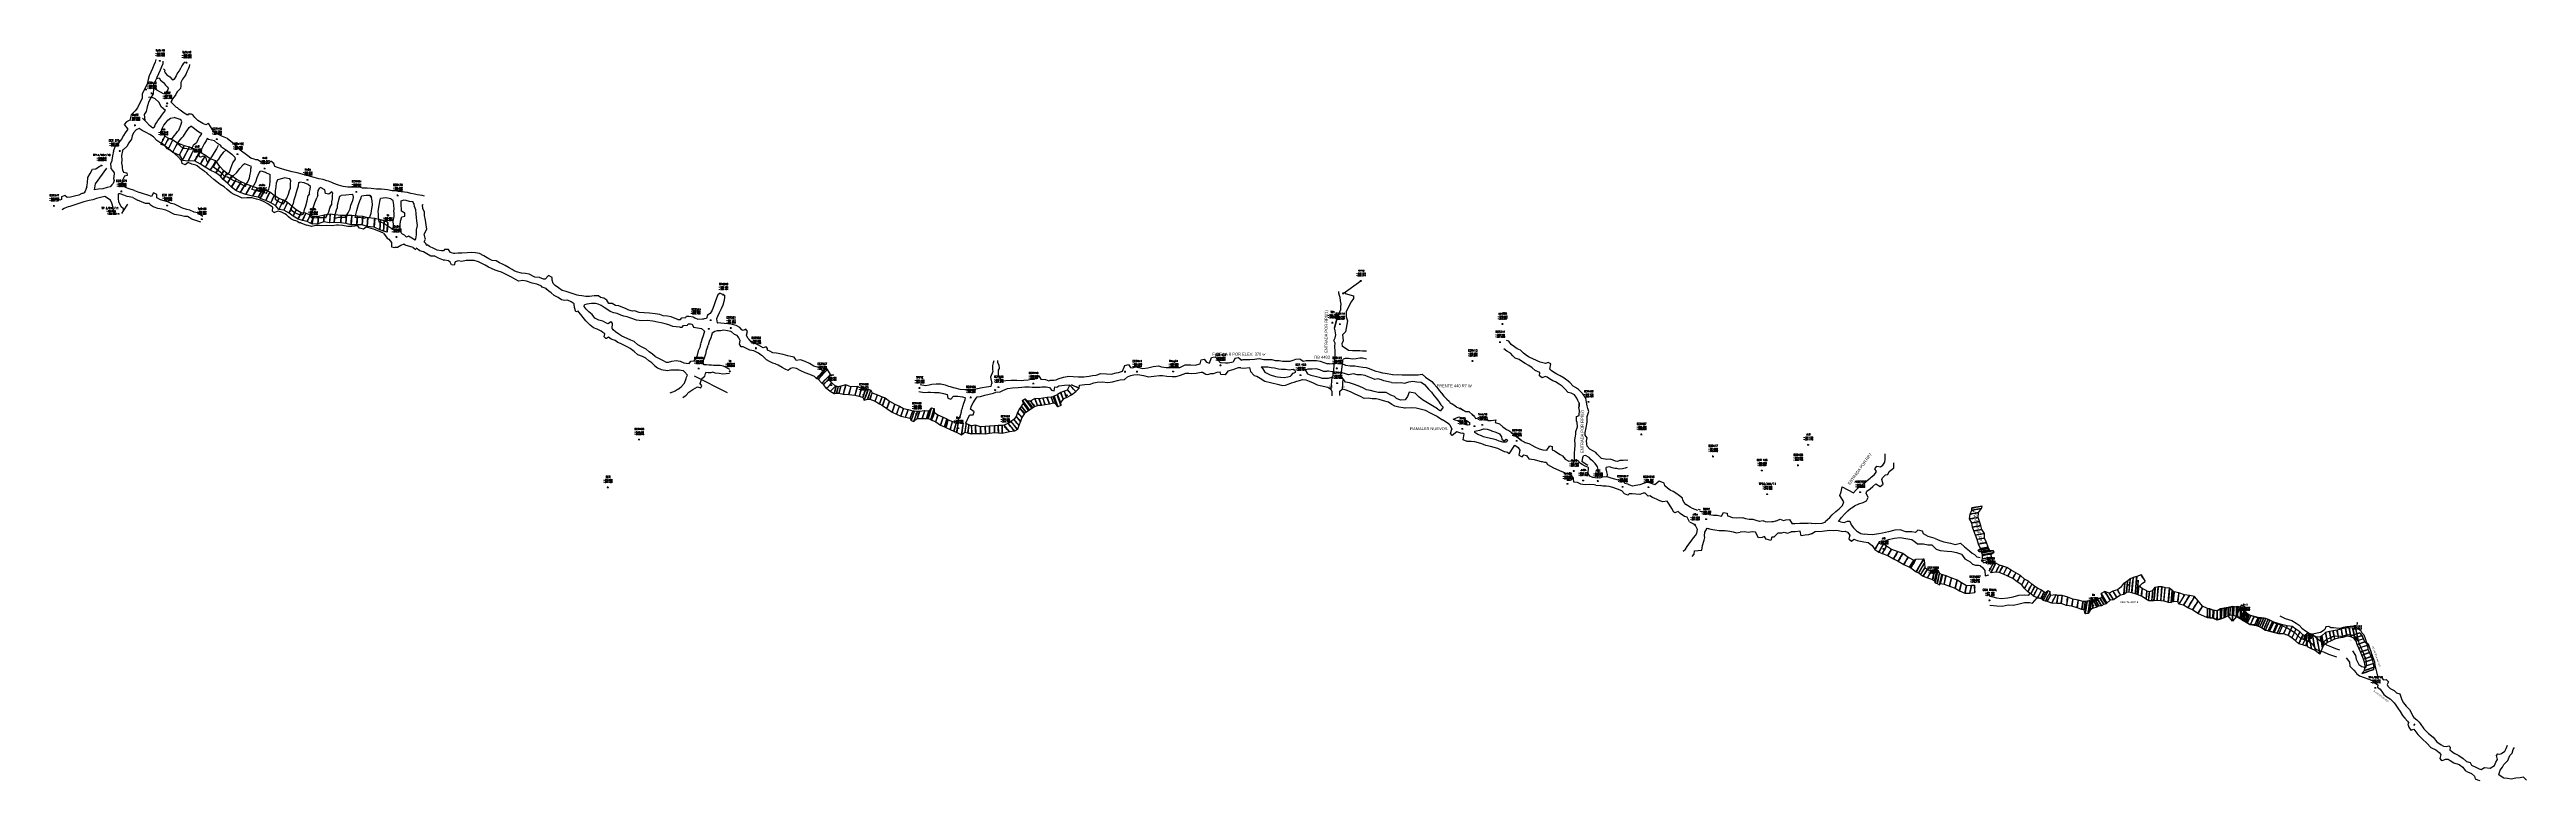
# Model space of a CAD drawing. Extents: x 9075 to 12914, y 9299 to 10364.
# Drawn here: x 9075 to 10780, y 9860 to 10364 of the extents above; entities that cross this region are included whole.
import ezdxf
from ezdxf.enums import TextEntityAlignment as Align

# ---------------------------------------------------------------- set-up
doc = ezdxf.new("R2010")
doc.units = 0
doc.header["$MEASUREMENT"] = 0
doc.header["$PDMODE"] = 34
doc.header["$PDSIZE"] = 0.5
doc.layers.get('0').update_dxf_attribs({"linetype": 'CONTINUOUS'})
doc.layers.get('DEFPOINTS').update_dxf_attribs({"linetype": 'CONTINUOUS'})
for name, color, linetype in [('abajo', 7, 'CONTINUOUS'), ('arriba', 7, 'CONTINUOUS'), ('CF-RP10-E', 21, 'CONTINUOUS'), ('F-440-7820-W-SCR', 30, 'CONTINUOUS'), ('F-440-8185-W-SCR', 30, 'CONTINUOUS'), ('F-440-8185-W-SCR-FIC', 30, 'CONTINUOUS'), ('F-440-8189-W-SCR', 30, 'CONTINUOUS'), ('F-440-8189-W-SCR-SEC', 30, 'CONTINUOUS'), ('F-440-8900-W-SAL', 30, 'CONTINUOUS'), ('F-440-8900-W-SAL-FIC', 30, 'CONTINUOUS'), ('F-440-8900-W-SAL-SEC', 30, 'CONTINUOUS'), ('MARGEN', 7, 'CONTINUOUS'), ('NOM-DE-HOBRA', 7, 'CONTINUOUS'), ('NOM_DIB', 7, 'CONTINUOUS'), ('PE', 1, 'CONTINUOUS'), ('pli-jn8', 121, 'CONTINUOUS'), ('R-165-7766-NW', 5, 'CONTINUOUS'), ('R-165-7766-NW-FICH', 5, 'CONTINUOUS'), ('R-270-8764-FICH', 5, 'CONTINUOUS'), ('R-270-8764-W-SCR', 5, 'CONTINUOUS'), ('R-370-9044-S-SCR', 130, 'CONTINUOUS'), ('rb4494-2', 211, 'CONTINUOUS'), ('SEC', 7, 'CONTINUOUS')]:
    doc.layers.add(name, color=color, linetype=linetype)
doc.styles.add('ROMAND', font='romand.shx')
doc.styles.add('ROMANS', font='ROMANS')
doc.dimstyles.get("Standard").update_dxf_attribs({"dimtxt": 0.5, "dimasz": 0.25, "dimexe": 0.18, "dimexo": 0.0625, "dimgap": 0.09, "dimtad": 0, "dimzin": 0, "dimdsep": 46, "dimtxsty": 'Standard', "dimcen": 0.09, "dimse1": 1, "dimse2": 1, "dimsd1": 1, "dimsd2": 1, "dimaunit": 1, "dimadec": 4, "dimazin": 0, "dimtfac": 1, "dimtofl": 0, "dimtmove": 0, "dimatfit": 3, "dimfxl": 0, "dimtolj": 1, "dimtzin": 0, "dimarcsym": 0})

# ---------------------------------------------------------------- blocks, each defined once
blk = doc.blocks.new('F2')
blk.add_point((0, 0))
at = {"style": 'ROMAND'}
for tag, height, p in [('NOMBRE', 1.25, (0.2, 6.6)), ('CIELO', 1, (0.1, 4.6)), ('PISO', 1, (0.1, 3.2))]:
    blk.add_attdef(tag, text='', height=height, dxfattribs=at).set_placement(p, align=Align.CENTER)
at = {"style": 'ROMANS', "flags": 1}
for tag, p in [('LOCALIZACION', (-0.1, -4.9)), ('ESTRUCTURA', (-0.1, -6.6)), ('FECHA', (-0.1, -11.8)), ('ATRAS', (-0.1, -13.5)), ('NIVEL', (-0.1, -8.3)), ('OBRA', (-0.1, -10.1)), ('TOPOGRAFO', (2.7, -15.3)), ('MINA', (-0.1, -3.3))]:
    blk.add_attdef(tag, text='', height=1.25, dxfattribs=at).set_placement(p, align=Align.CENTER)
blk = doc.blocks.new('*D5')
at = {"layer": 'DEFPOINTS', "color": 0, "transparency": 16777216}
for p in [(10648.3, 9967.9), (10648.9, 9968.5, -367.7), (10669.8, 9947, -367.9)]:
    blk.add_point(p, dxfattribs=at)
at = {"layer": 'PE', "color": 0, "transparency": 16777216, "insert": (10658.8, 9957.2), "char_height": 0.5, "attachment_point": 5, "rotation": 314.1735}
blk.add_mtext('\\A1;29.91', dxfattribs=at)

msp = doc.modelspace()

# ---------------------------------------------------------------- linework, layer by layer
at = {"color": 0, "linetype": 'ByBlock', "const_width": 0.002, "elevation": -318.122}
msp.add_lwpolyline([(9256.118, 10243.934), (9255.508, 10242.797)], dxfattribs=at)
msp.add_lwpolyline([(9256.118, 10243.934), (9255.508, 10242.797)], dxfattribs=at)
for points, elevation in [([(10088.204, 10094.553), (10085.827, 10096.391), (10083.291, 10098.539), (10081.134, 10100.075)], -363.489), ([(10702.303, 9898.359), (10703.04, 9899.373)], -368.855)]:
    msp.add_lwpolyline(points, dxfattribs=dict(elevation=elevation))
at = {"color": 2}
msp.add_polyline3d([(9126.282, 10252.713, -358.099), (9129.32, 10257.389, -334.64)], dxfattribs=at)
for points in [[(9295.643, 10248.139, -355.32), (9295.98, 10249.133, -355.636)], [(9295.643, 10248.139, -359.623), (9295.98, 10249.133, -360.836)], [(9965.465, 10195.947, -363.783), (9977.716, 10204.583, -339.374)], [(9523.406, 10160.986, -357.051), (9523.543, 10161.665, -355.596)], [(9523.406, 10160.986, -361.851), (9523.543, 10161.665, -361.396)], [(9528.169, 10158.901, -357.051), (9528.669, 10160.316, -355.596)], [(9528.169, 10158.901, -361.851), (9528.669, 10160.316, -361.396)], [(9518.872, 10139.147, -354.475), (9541.659, 10127.758, -312.846)]]:
    msp.add_polyline3d(points)
for p in [(9141.8, 10336.4, -357.592), (9965.465, 10195.947, -363.783), (9530.324, 10177.476, -357.765), (10047.496, 10102.709, -363.12), (10055.919, 10104.462, -363.497), (10055.919, 10104.462, -363.497), (10505.511, 9995.291, -369.427)]:
    msp.add_point(p)
at = {"layer": 'abajo'}
for points in [[(10119.307, 10067.221, -367.47), (10121.672, 10067.208, -367.524), (10123.175, 10067.831, -367.561)], [(10585.874, 9970.261, -373.452), (10583.256, 9972.796, -373.369), (10580.769, 9973.121, -373.284), (10578.113, 9974.056, -373.3), (10575.621, 9974.281, -373.216), (10572.655, 9973.029, -373.333), (10569.688, 9971.776, -373.351), (10566.662, 9971.327, -373.369), (10563.901, 9972.167, -373.486), (10561.619, 9972.582, -373.6), (10560.011, 9972.463, -373.609)], [(10586.196, 9976.653, -373.452), (10583.593, 9979.488, -373.369), (10581.126, 9980.212, -373.284), (10578.404, 9979.849, -373.3), (10575.887, 9979.575, -373.216), (10572.966, 9979.221, -373.333), (10570.035, 9978.667, -373.351), (10566.963, 9977.32, -373.369), (10564.177, 9977.66, -373.486), (10561.92, 9978.574, -373.6), (10560.337, 9978.954, -373.609)], [(10579.889, 9973.449, -372.896), (10582.825, 9971.881, -373.04), (10583.336, 9971.316, -373.049), (10584.518, 9970.774, -373.066), (10586.888, 9969.466, -373.202), (10589.852, 9967.775, -373.347), (10593.632, 9967.14, -373.296), (10596.252, 9966.377, -373.332), (10598.903, 9964.721, -373.373), (10601.943, 9963.435, -373.417), (10605.325, 9962.653, -373.462), (10608.127, 9961.807, -373.5)], [(10583.518, 9981.355, -372.896), (10586.413, 9979.697, -373.04), (10585.839, 9976.769, -373.049), (10586.895, 9975.954, -373.066), (10589.182, 9974.464, -373.202), (10592.439, 9973.41, -373.347), (10596.01, 9972.321, -373.296), (10599.089, 9972.558, -373.332), (10601.99, 9971.446, -373.373), (10604.905, 9969.888, -373.417), (10607.953, 9968.379, -373.462), (10610.881, 9967.805, -373.5)], [(10627.708, 9953.077, -374.05), (10625.651, 9953.79, -374.22), (10623.027, 9954.54, -374.183), (10620.89, 9956.607, -374.144), (10618.348, 9958.748, -374.1), (10615.648, 9960.301, -374.157), (10612.519, 9961.39, -374.012), (10609.383, 9961.494, -373.972), (10606.08, 9962.443, -373.925), (10602.918, 9963.217, -373.881), (10599.947, 9963.686, -373.741), (10597.504, 9965.562, -373.8), (10594.771, 9966.801, -373.759), (10592.809, 9967.8, -373.729), (10589.64, 9967.59, -373.69), (10587.628, 9968.721, -373.658), (10585.972, 9969.911, -373.531), (10584.423, 9970.613, -373.507)], [(10630.805, 9959.908, -374.05), (10628.376, 9959.801, -374.22), (10625.835, 9960.734, -374.183), (10623.739, 9962.892, -374.144), (10621.031, 9964.668, -374.1), (10618.497, 9966.585, -374.157), (10614.997, 9966.855, -374.012), (10612.149, 9967.597, -373.972), (10608.805, 9968.454, -373.925), (10605.767, 9969.502, -373.881), (10603.208, 9970.881, -373.741), (10600.435, 9972.029, -373.8), (10597.331, 9972.447, -373.759), (10594.998, 9972.627, -373.729), (10592.282, 9973.419, -373.69), (10590.023, 9974.004, -373.658), (10588.201, 9974.83, -373.531), (10586.818, 9975.896, -373.507)], [(10662.373, 9964.513, -373.713), (10660.189, 9965.425, -373.93), (10657.621, 9965.551, -373.951), (10655.072, 9965.58, -373.871), (10652.296, 9964.65, -373.895), (10649.367, 9963.996, -373.92), (10646.615, 9963.477, -374.044), (10644.14, 9963.113, -373.865), (10641.444, 9962.299, -373.888), (10638.792, 9960.171, -374.013), (10637.921, 9959.397, -374.121), (10635.408, 9959.229, -374.142), (10632.422, 9960.497, -374.165), (10629.786, 9961.527, -374.085), (10627.483, 9960.788, -374.105)], [(10663.818, 9956.848, -373.713), (10661.559, 9958.153, -373.93), (10658.788, 9959.36, -373.951), (10656.146, 9959.88, -373.871), (10653.37, 9958.95, -373.895), (10650.422, 9958.394, -373.92), (10647.689, 9957.778, -374.044), (10645.344, 9956.725, -373.865), (10642.722, 9955.519, -373.888), (10640.052, 9953.489, -374.013), (10639.328, 9951.928, -374.121), (10637.612, 9947.534, -374.142), (10634.422, 9949.884, -374.165), (10631.73, 9951.209, -374.085), (10629.057, 9952.435, -374.105)], [(10666.516, 9934.077, -373.482), (10668.248, 9936.118, -373.471), (10668.697, 9939.126, -373.55), (10668.358, 9941.969, -373.627), (10667.55, 9944.018, -373.61), (10666.516, 9946.729, -373.687), (10665.549, 9948.934, -373.768), (10664.325, 9951.58, -373.845), (10663.323, 9954.197, -373.723), (10662.484, 9956.34, -373.705), (10660.949, 9958.351, -373.786), (10658.217, 9959.847, -373.768)], [(10674.746, 9936.896, -373.482), (10674.965, 9938.418, -373.471), (10674.374, 9941.07, -373.55), (10673.655, 9943.783, -373.627), (10672.943, 9945.865, -373.61), (10671.719, 9948.511, -373.687), (10670.847, 9950.749, -373.768), (10670.475, 9953.687, -373.845), (10668.432, 9955.947, -373.723), (10667.592, 9958.09, -373.705), (10666.72, 9960.328, -373.786), (10665.123, 9962.212, -373.768)]]:
    msp.add_polyline3d(points, dxfattribs=at)
at = {"layer": 'arriba'}
for points in [[(10119.307, 10067.221, -363.57), (10121.672, 10067.208, -363.424), (10123.175, 10067.831, -363.161)], [(10585.874, 9970.261, -369.052), (10583.256, 9972.796, -369.069), (10580.769, 9973.121, -368.684), (10578.113, 9974.056, -368.3), (10575.621, 9974.281, -368.416), (10572.655, 9973.029, -368.133), (10569.688, 9971.776, -368.351), (10566.662, 9971.327, -368.669), (10563.901, 9972.167, -368.886), (10561.619, 9972.582, -369.1), (10560.011, 9972.463, -369.309)], [(10586.196, 9976.653, -369.052), (10583.593, 9979.488, -369.069), (10581.126, 9980.212, -368.684), (10578.404, 9979.849, -368.3), (10575.887, 9979.575, -368.416), (10572.966, 9979.221, -368.133), (10570.035, 9978.667, -368.351), (10566.963, 9977.32, -368.669), (10564.177, 9977.66, -368.886), (10561.92, 9978.574, -369.1), (10560.337, 9978.954, -369.309)], [(10579.889, 9973.449, -368.496), (10582.825, 9971.881, -368.54), (10583.336, 9971.316, -368.549), (10584.518, 9970.774, -368.666), (10586.888, 9969.466, -368.202), (10589.852, 9967.775, -368.347), (10593.632, 9967.14, -368.396), (10596.252, 9966.377, -368.532), (10598.903, 9964.721, -368.073), (10601.943, 9963.435, -368.717), (10605.325, 9962.653, -368.862), (10608.127, 9961.807, -368.9)], [(10583.518, 9981.355, -368.496), (10586.413, 9979.697, -368.54), (10585.839, 9976.769, -368.549), (10586.895, 9975.954, -368.666), (10589.182, 9974.464, -368.202), (10592.439, 9973.41, -368.347), (10596.01, 9972.321, -368.396), (10599.089, 9972.558, -368.532), (10601.99, 9971.446, -368.073), (10604.905, 9969.888, -368.717), (10607.953, 9968.379, -368.862), (10610.881, 9967.805, -368.9)], [(10627.708, 9953.077, -368.65), (10625.651, 9953.79, -368.92), (10623.027, 9954.54, -368.983), (10620.89, 9956.607, -368.944), (10618.348, 9958.748, -369.6), (10615.648, 9960.301, -369.557), (10612.519, 9961.39, -369.712), (10609.383, 9961.494, -369.472), (10606.08, 9962.443, -369.125), (10602.918, 9963.217, -369.181), (10599.947, 9963.686, -368.241), (10597.504, 9965.562, -368.4), (10594.771, 9966.801, -368.759), (10592.809, 9967.8, -368.729), (10589.64, 9967.59, -368.59), (10587.628, 9968.721, -368.658), (10585.972, 9969.911, -368.731), (10584.423, 9970.613, -369.007)], [(10630.805, 9959.908, -368.65), (10628.376, 9959.801, -368.92), (10625.835, 9960.734, -368.983), (10623.739, 9962.892, -368.944), (10621.031, 9964.668, -369.6), (10618.497, 9966.585, -369.557), (10614.997, 9966.855, -369.712), (10612.149, 9967.597, -369.472), (10608.805, 9968.454, -369.125), (10605.767, 9969.502, -369.181), (10603.208, 9970.881, -368.241), (10600.435, 9972.029, -368.4), (10597.331, 9972.447, -368.759), (10594.998, 9972.627, -368.729), (10592.282, 9973.419, -368.59), (10590.023, 9974.004, -368.658), (10588.201, 9974.83, -368.731), (10586.818, 9975.896, -369.007)], [(10662.373, 9964.513, -369.313), (10660.189, 9965.425, -369.53), (10657.621, 9965.551, -369.651), (10655.072, 9965.58, -370.171), (10652.296, 9964.65, -370.695), (10649.367, 9963.996, -369.32), (10646.615, 9963.477, -369.344), (10644.14, 9963.113, -369.665), (10641.444, 9962.299, -369.188), (10638.792, 9960.171, -369.213), (10637.921, 9959.397, -369.021), (10635.408, 9959.229, -369.742), (10632.422, 9960.497, -369.265), (10629.786, 9961.527, -368.985), (10627.483, 9960.788, -369.805)], [(10663.818, 9956.848, -369.313), (10661.559, 9958.153, -369.53), (10658.788, 9959.36, -369.651), (10656.146, 9959.88, -370.171), (10653.37, 9958.95, -370.695), (10650.422, 9958.394, -369.32), (10647.689, 9957.778, -369.344), (10645.344, 9956.725, -369.665), (10642.722, 9955.519, -369.188), (10640.052, 9953.489, -369.213), (10639.328, 9951.928, -369.021), (10637.612, 9947.534, -369.742), (10634.422, 9949.884, -369.265), (10631.73, 9951.209, -368.985), (10629.057, 9952.435, -369.805)], [(10666.516, 9934.077, -369.782), (10668.248, 9936.118, -369.871), (10668.697, 9939.126, -369.75), (10668.358, 9941.969, -369.527), (10667.55, 9944.018, -369.41), (10666.516, 9946.729, -369.187), (10665.549, 9948.934, -369.368), (10664.325, 9951.58, -368.845), (10663.323, 9954.197, -369.723), (10662.484, 9956.34, -369.605), (10660.949, 9958.351, -369.286), (10658.217, 9959.847, -369.468)], [(10674.746, 9936.896, -369.782), (10674.965, 9938.418, -369.871), (10674.374, 9941.07, -369.75), (10673.655, 9943.783, -369.527), (10672.943, 9945.865, -369.41), (10671.719, 9948.511, -369.187), (10670.847, 9950.749, -369.368), (10670.475, 9953.687, -368.845), (10668.432, 9955.947, -369.723), (10667.592, 9958.09, -369.605), (10666.72, 9960.328, -369.286), (10665.123, 9962.212, -369.468)]]:
    msp.add_polyline3d(points, dxfattribs=at)
at = {"layer": 'CF-RP10-E'}
for points in [[(9153.912, 10350.597, -362.676), (9153.912, 10350.597, -362.676), (9153.912, 10350.597, -362.676), (9154.744, 10349.601, -359.551), (9154.45, 10348.705, -359.58), (9154.937, 10347.811, -359.938), (9156.243, 10346.561, -360.142), (9158.305, 10345.031, -360.486), (9159.841, 10343.193, -360.725), (9160.234, 10342.723, -360.797)], [(9153.912, 10350.597, -355.276), (9153.912, 10350.597, -355.276), (9153.912, 10350.597, -355.276), (9154.744, 10349.601, -355.351), (9154.45, 10348.705, -355.48), (9154.937, 10347.811, -355.638), (9156.243, 10346.561, -355.742), (9158.305, 10345.031, -355.986), (9159.841, 10343.193, -356.125), (9160.234, 10342.723, -356.197)], [(9168.753, 10355.307, -359.709), (9167.453, 10354.154, -359.897), (9166.566, 10352.713, -360.191), (9165.492, 10350.922, -360.332), (9164.599, 10349.259, -360.45), (9163.578, 10347.778, -360.656), (9162.586, 10345.717, -360.72), (9161.276, 10343.489, -361.018), (9160.234, 10342.723, -360.967)], [(9168.753, 10355.307, -354.809), (9167.453, 10354.154, -355.297), (9166.566, 10352.713, -355.591), (9165.492, 10350.922, -355.732), (9164.599, 10349.259, -355.65), (9163.578, 10347.778, -355.856), (9162.586, 10345.717, -355.62), (9161.276, 10343.489, -356.318), (9160.234, 10342.723, -356.329)], [(9171.837, 10353.652, -354.809), (9171.506, 10351.979, -355.297), (9170.884, 10350.396, -355.591), (9169.81, 10348.605, -355.732), (9169.27, 10346.753, -355.65), (9168.336, 10345.225, -355.856), (9166.903, 10343.401, -355.62), (9165.682, 10341.125, -356.318), (9165.671, 10338.989, -356.335)], [(9171.837, 10353.652, -359.709), (9171.506, 10351.979, -359.897), (9170.884, 10350.396, -360.191), (9169.81, 10348.605, -360.332), (9169.27, 10346.753, -360.45), (9168.336, 10345.225, -360.656), (9166.903, 10343.401, -360.72), (9165.682, 10341.125, -361.018), (9165.671, 10338.989, -360.935)], [(9155.209, 10321.936, -357.365), (9152.568, 10324.204, -356.973), (9150.646, 10327.591, -356.792), (9148.147, 10329.906, -357.199), (9145.508, 10331.064, -356.869), (9143.529, 10330.953, -357.055)], [(9155.209, 10321.936, -361.465), (9152.568, 10324.204, -361.573), (9150.646, 10327.591, -361.692), (9148.147, 10329.906, -361.399), (9145.508, 10331.064, -361.469), (9143.529, 10330.953, -361.54)], [(9153.854, 10333.303, -361.579), (9153.854, 10333.303, -361.579), (9153.854, 10333.303, -361.579), (9153.854, 10333.303, -361.579), (9151.698, 10334.491, -361.399), (9149.305, 10335.965, -361.469), (9147.016, 10337.625, -361.476)], [(9153.854, 10333.303, -356.779), (9151.698, 10334.491, -357.199), (9149.305, 10335.965, -356.869), (9147.016, 10337.625, -357.676)], [(9148.966, 10344.042, -359.602), (9150.795, 10344.347, -359.938), (9151.87, 10342.905, -360.142), (9153.855, 10341.31, -360.486), (9155.315, 10339.408, -360.725), (9156.404, 10338.106, -360.923)], [(9148.966, 10344.042, -355.49), (9150.795, 10344.347, -355.638), (9151.87, 10342.905, -355.742), (9153.855, 10341.31, -355.986), (9155.315, 10339.408, -356.125), (9156.404, 10338.106, -356.323)], [(9156.372, 10338.144, -361.187), (9156.969, 10337.188, -361.207), (9156.711, 10336.078, -361.346), (9155.54, 10334.325, -361.52), (9153.854, 10333.303, -361.579)], [(9156.372, 10338.144, -356.357), (9156.969, 10337.188, -356.307), (9156.711, 10336.078, -356.446), (9155.54, 10334.325, -356.52), (9153.854, 10333.303, -356.779)], [(9159.214, 10327.678, -357.084), (9160.105, 10329.937, -356.779)], [(9160.105, 10329.937, -361.579), (9159.214, 10327.678, -361.284)], [(9165.671, 10338.989, -360.935), (9165.508, 10337.016, -360.97), (9163.247, 10334.715, -361.179), (9162.779, 10334.058, -361.207), (9162.434, 10332.996, -361.346), (9161.263, 10331.243, -361.52), (9160.105, 10329.937, -361.579)], [(9165.671, 10338.989, -356.335), (9165.508, 10337.016, -355.67), (9163.247, 10334.715, -356.379), (9162.779, 10334.058, -356.307), (9162.434, 10332.996, -356.446), (9161.263, 10331.243, -356.52), (9160.105, 10329.937, -356.779)], [(9147.714, 10310.506, -356.908), (9148.054, 10312.033, -357.234), (9148.986, 10313.337, -357.265), (9150.03, 10314.937, -357.301), (9151.341, 10316.706, -357.442), (9152.637, 10318.616, -357.086), (9154.011, 10320.463, -357.329), (9155.209, 10321.936, -357.365), (9155.209, 10321.936, -357.365)], [(9147.714, 10310.506, -361.808), (9148.054, 10312.033, -361.734), (9148.986, 10313.337, -361.665), (9150.03, 10314.937, -361.701), (9151.341, 10316.706, -361.642), (9152.637, 10318.616, -361.586), (9154.011, 10320.463, -361.429), (9155.209, 10321.936, -361.465), (9155.209, 10321.936, -361.465)], [(9153.686, 10305.646, -356.908), (9152.476, 10308.436, -357.234), (9153.175, 10309.929, -357.265), (9153.986, 10311.718, -357.301), (9155.374, 10313.424, -357.442), (9156.825, 10315.208, -357.086), (9158.665, 10316.676, -357.329), (9161.26, 10317.014, -357.365), (9161.26, 10317.014, -357.365)], [(9153.686, 10305.646, -361.808), (9152.476, 10308.436, -361.734), (9153.175, 10309.929, -361.665), (9153.986, 10311.718, -361.701), (9155.374, 10313.424, -361.642), (9156.825, 10315.208, -361.586), (9158.665, 10316.676, -361.429), (9161.26, 10317.014, -361.465), (9161.26, 10317.014, -361.465)], [(9194.392, 10304.072, -356.944), (9194.392, 10304.072, -356.944), (9194.392, 10304.072, -356.944), (9191.672, 10305.424, -356.289), (9188.301, 10307.576, -356.41), (9187.298, 10309.165, -356.219), (9185.118, 10312.811, -356.439), (9184.589, 10312.912, -356.642), (9182.915, 10311.963, -356.746), (9180.9, 10312.894, -356.758), (9177.528, 10315.046, -357.079), (9175.491, 10317.058, -356.893), (9173.929, 10318.886, -356.605), (9173.032, 10319.34, -356.411), (9170.869, 10319.297, -356.82), (9170.27, 10318.73, -357.121), (9167.994, 10320.183, -357.135), (9165.266, 10322.042, -357.052), (9164.73, 10322.503, -357.256), (9163.459, 10323.671, -357.165), (9162.869, 10324.048, -357.369), (9159.214, 10327.678, -357.084)], [(9194.392, 10304.072, -361.044), (9191.672, 10305.424, -361.289), (9188.301, 10307.576, -361.21), (9187.298, 10309.165, -361.219), (9185.118, 10312.811, -361.239), (9184.589, 10312.912, -361.142), (9182.915, 10311.963, -361.246), (9180.9, 10312.894, -361.258), (9177.528, 10315.046, -361.279), (9175.491, 10317.058, -361.293), (9173.929, 10318.886, -361.305), (9173.032, 10319.34, -361.411), (9170.869, 10319.297, -361.42), (9170.27, 10318.73, -361.421), (9167.994, 10320.183, -361.435), (9165.266, 10322.042, -361.352), (9164.73, 10322.503, -361.356), (9163.459, 10323.671, -361.365), (9162.869, 10324.048, -361.369), (9159.214, 10327.678, -361.284)], [(9166.057, 10315.336, -357.13), (9165.196, 10315.799, -357.135), (9161.26, 10317.014, -357.365)], [(9166.057, 10315.336, -361.43), (9165.196, 10315.799, -361.435), (9161.26, 10317.014, -361.465)], [(9162.603, 10306.046, -357.263), (9163.576, 10307.432, -357.213), (9164.383, 10308.45, -357.175), (9165.342, 10310.624, -356.807), (9166.052, 10312.485, -356.351), (9166.498, 10314.173, -356.904), (9166.057, 10315.336, -357.13)], [(9162.603, 10306.046, -361.463), (9163.576, 10307.432, -361.413), (9164.383, 10308.45, -361.375), (9165.342, 10310.624, -361.507), (9166.052, 10312.485, -361.551), (9166.498, 10314.173, -361.604), (9166.057, 10315.336, -361.43)], [(9166.442, 10303.001, -357.263), (9167.492, 10304.325, -357.213), (9168.3, 10305.343, -357.175), (9169.494, 10307.33, -356.807), (9170.518, 10308.942, -356.351), (9171.433, 10310.257, -356.904), (9172.679, 10311.183, -356.96)], [(9166.442, 10303.001, -361.463), (9167.492, 10304.325, -361.413), (9168.3, 10305.343, -361.375), (9169.494, 10307.33, -361.507), (9170.518, 10308.942, -361.551), (9171.433, 10310.257, -361.604), (9172.679, 10311.183, -361.56)], [(9180.023, 10306.272, -361.174), (9179.31, 10306.315, -361.246), (9177.456, 10307.499, -361.258), (9174.246, 10309.904, -361.279), (9172.679, 10311.183, -361.56)], [(9180.023, 10306.272, -356.674), (9179.31, 10306.315, -356.746), (9177.456, 10307.499, -356.758), (9174.246, 10309.904, -357.079), (9172.679, 10311.183, -356.96)], [(9157.6, 10302.659, -361.528), (9159.802, 10302.533, -361.23), (9161.435, 10304.678, -361.273), (9162.603, 10306.046, -361.463)], [(9157.6, 10302.659, -357.028), (9159.802, 10302.533, -356.53), (9161.435, 10304.678, -357.173), (9162.603, 10306.046, -357.263)], [(9164.116, 10298.414, -361.16), (9163.621, 10299.626, -361.23), (9165.334, 10301.71, -361.273), (9166.442, 10303.001, -361.463)], [(9164.116, 10298.414, -356.298), (9163.621, 10299.626, -356.53), (9165.334, 10301.71, -357.173), (9166.442, 10303.001, -357.263)], [(9180.023, 10306.272, -360.77), (9179.772, 10305.318, -360.822), (9178.691, 10304.02, -360.915), (9177.573, 10301.746, -360.955), (9176.628, 10299.74, -361.078), (9174.243, 10297.717, -361.044), (9172.918, 10295.125, -361.005), (9168.254, 10295.652, -360.922)], [(9180.023, 10306.272, -356.531), (9179.772, 10305.318, -356.522), (9178.691, 10304.02, -356.715), (9177.573, 10301.746, -356.655), (9176.628, 10299.74, -356.378), (9174.243, 10297.717, -356.544), (9172.918, 10295.125, -357.205), (9168.254, 10295.652, -356.622)], [(9183.944, 10302.543, -360.825), (9183.304, 10301.026, -360.915), (9181.935, 10298.915, -360.955), (9180.823, 10297.018, -361.078), (9179.444, 10294.342, -361.044), (9178.203, 10291.695, -361.005), (9178.379, 10290.034, -360.954)], [(9183.944, 10302.543, -356.528), (9183.304, 10301.026, -356.715), (9181.935, 10298.915, -356.655), (9180.823, 10297.018, -356.378), (9179.444, 10294.342, -356.544), (9178.203, 10291.695, -357.205), (9178.379, 10290.034, -356.844)], [(9190.955, 10299.277, -361.044), (9190.955, 10299.277, -361.044), (9190.955, 10299.277, -361.044), (9188.821, 10300.956, -361.289), (9184.696, 10301.929, -361.21), (9183.944, 10302.543, -361.215)], [(9190.955, 10299.277, -356.944), (9190.955, 10299.277, -356.944), (9190.955, 10299.277, -356.944), (9188.821, 10300.956, -356.289), (9184.696, 10301.929, -356.41), (9183.944, 10302.543, -356.302)], [(9191.365, 10297.848, -356.238), (9190.224, 10295.547, -356.174), (9188.749, 10293.053, -356.627), (9187.369, 10290.734, -357.27), (9186.469, 10289.292, -357.36)], [(9191.365, 10297.848, -361.038), (9190.224, 10295.547, -361.174), (9188.749, 10293.053, -361.327), (9187.369, 10290.734, -361.37), (9186.469, 10289.292, -361.46)], [(9196.895, 10294.83, -356.238), (9194.964, 10292.961, -356.174), (9192.962, 10290.754, -356.627), (9191.671, 10288.387, -357.27), (9190.594, 10287.041, -357.36)], [(9196.895, 10294.83, -361.038), (9194.964, 10292.961, -361.174), (9192.962, 10290.754, -361.327), (9191.671, 10288.387, -361.37), (9190.594, 10287.041, -361.46)], [(9193.804, 10296.887, -361.371), (9193.022, 10298.041, -361.023), (9190.955, 10299.277, -361.044)], [(9193.804, 10296.887, -356.971), (9193.022, 10298.041, -356.723), (9190.955, 10299.277, -356.944)], [(9193.804, 10296.887, -361.371), (9197.302, 10294.56, -361.341), (9200.791, 10291.872, -361.309), (9203.068, 10289.545, -361.386)], [(9193.804, 10296.887, -356.971), (9197.302, 10294.56, -356.141), (9200.791, 10291.872, -356.209), (9203.068, 10289.545, -356.486)], [(9197.762, 10302.539, -361.371), (9196.692, 10303.162, -361.023), (9194.392, 10304.072, -361.044)], [(9197.762, 10302.539, -356.971), (9196.692, 10303.162, -356.723), (9194.392, 10304.072, -356.944)], [(9197.762, 10302.539, -361.371), (9201.202, 10300.13, -361.341), (9204.462, 10297.115, -361.309), (9206.682, 10294.706, -361.386)], [(9197.762, 10302.539, -356.971), (9201.202, 10300.13, -356.141), (9204.462, 10297.115, -356.209), (9206.682, 10294.706, -356.486)], [(9211.894, 10290.625, -361.258), (9206.682, 10294.706, -361.386)], [(9211.894, 10290.625, -356.258), (9206.682, 10294.706, -356.486)], [(9184.311, 10285.79, -361.333), (9185.374, 10287.838, -361.37), (9186.469, 10289.292, -361.46)], [(9184.311, 10285.79, -356.72), (9185.374, 10287.838, -357.27), (9186.469, 10289.292, -357.36)], [(9188.168, 10282.836, -361.303), (9188.392, 10283.233, -361.327), (9189.723, 10285.58, -361.37), (9190.594, 10287.041, -361.46)], [(9188.168, 10282.836, -356.556), (9188.392, 10283.233, -356.627), (9189.723, 10285.58, -357.27), (9190.594, 10287.041, -357.36)], [(9197.809, 10277.592, -356.481), (9197.809, 10277.592, -356.481), (9199.26, 10279.386, -356.793), (9200.087, 10282.158, -356.654), (9201.6, 10285.778, -356.762), (9203.361, 10288.433, -356.39)], [(9197.809, 10277.592, -360.081), (9197.809, 10277.592, -360.081), (9199.26, 10279.386, -360.193), (9200.087, 10282.158, -360.354), (9201.6, 10285.778, -360.662), (9203.361, 10288.433, -360.89)], [(9200.608, 10275.328, -356.481), (9200.608, 10275.328, -356.481), (9202.059, 10277.122, -356.793), (9204.053, 10278.951, -356.654), (9206.265, 10282.005, -356.762), (9208.493, 10284.282, -356.39)], [(9200.608, 10275.328, -360.081), (9200.608, 10275.328, -360.081), (9202.059, 10277.122, -360.193), (9204.053, 10278.951, -360.354), (9206.265, 10282.005, -360.662), (9208.493, 10284.282, -360.89)], [(9203.361, 10288.433, -356.39), (9203.068, 10289.545, -356.486)], [(9203.361, 10288.433, -360.89), (9203.068, 10289.545, -361.386)], [(9214.394, 10283.293, -361.294), (9212.121, 10284.352, -361.276), (9209.872, 10285.189, -361.258), (9208.493, 10284.282, -360.89)], [(9214.394, 10283.293, -356.694), (9212.121, 10284.352, -356.476), (9209.872, 10285.189, -356.258), (9208.493, 10284.282, -356.39)], [(9211.881, 10272.895, -356.617), (9212.526, 10274.46, -356.567), (9213.091, 10275.63, -356.529), (9213.551, 10277.961, -356.161), (9213.836, 10279.932, -355.705), (9213.901, 10281.677, -356.258), (9214.394, 10283.293, -356.694)], [(9211.881, 10272.895, -360.817), (9212.526, 10274.46, -360.767), (9213.091, 10275.63, -360.729), (9213.551, 10277.961, -360.861), (9213.836, 10279.932, -360.905), (9213.901, 10281.677, -360.958), (9214.394, 10283.293, -361.294)], [(9217.793, 10288.003, -361.093), (9217.402, 10287.936, -361.303), (9216.312, 10288.448, -361.294), (9213.864, 10289.038, -361.276), (9211.894, 10290.625, -361.258), (9211.894, 10290.625, -361.258)], [(9217.793, 10288.003, -356.893), (9217.402, 10287.936, -357.203), (9216.312, 10288.448, -356.694), (9213.864, 10289.038, -356.476), (9211.894, 10290.625, -356.258), (9211.894, 10290.625, -356.258)], [(9216.294, 10270.764, -356.617), (9217.029, 10272.286, -356.567), (9217.594, 10273.456, -356.529), (9218.323, 10275.657, -356.161), (9218.969, 10277.454, -355.705), (9219.575, 10278.937, -356.258), (9220.587, 10280.114, -356.314)], [(9216.294, 10270.764, -360.817), (9217.029, 10272.286, -360.767), (9217.594, 10273.456, -360.729), (9218.323, 10275.657, -360.861), (9218.969, 10277.454, -360.905), (9219.575, 10278.937, -360.958), (9220.587, 10280.114, -360.914)], [(9249.328, 10277.996, -356.544), (9245.865, 10278.901, -356.747), (9242.416, 10279.631, -356.864), (9237.323, 10280.962, -356.79), (9234.268, 10281.867, -356.806), (9232.277, 10282.596, -356.716), (9230.474, 10283.255, -356.226), (9229.812, 10285.521, -356.033), (9227.787, 10287.114, -356.245), (9226.426, 10285.695, -356.249), (9224.135, 10285.575, -355.959), (9221.315, 10286.394, -356.674), (9220.774, 10286.486, -356.676), (9218.438, 10287.873, -356.79), (9217.793, 10288.003, -356.893)], [(9249.328, 10277.996, -360.944), (9245.865, 10278.901, -361.247), (9242.416, 10279.631, -361.264), (9237.323, 10280.962, -361.19), (9234.268, 10281.867, -361.206), (9232.277, 10282.596, -361.216), (9230.474, 10283.255, -361.226), (9229.812, 10285.521, -361.233), (9227.787, 10287.114, -361.245), (9226.426, 10285.695, -361.249), (9224.135, 10285.575, -361.159), (9221.315, 10286.394, -361.274), (9220.774, 10286.486, -361.176), (9218.438, 10287.873, -361.09), (9217.793, 10288.003, -361.093)], [(9227.291, 10277.427, -356.709), (9226.994, 10277.82, -356.033), (9224.762, 10278.85, -356.245), (9224.02, 10279.122, -356.249), (9222.039, 10279.847, -355.959), (9220.587, 10280.114, -356.314)], [(9227.291, 10277.427, -361.309), (9226.994, 10277.82, -361.233), (9224.762, 10278.85, -361.245), (9224.02, 10279.122, -361.249), (9222.039, 10279.847, -361.159), (9220.587, 10280.114, -361.216)], [(9224.711, 10264.688, -353.141), (9225.076, 10266.121, -353.896), (9226.41, 10267.713, -354.619), (9227.116, 10270.482, -354.812), (9227.313, 10273.279, -355.588), (9227.219, 10275.744, -356.696), (9227.173, 10277.993, -356.77)], [(9224.711, 10264.688, -356.841), (9225.076, 10266.121, -357.196), (9226.41, 10267.713, -357.819), (9227.116, 10270.482, -358.512), (9227.313, 10273.279, -359.288), (9227.219, 10275.744, -359.796), (9227.173, 10277.993, -360.27)], [(9266.305, 10273.368, -360.348), (9263.644, 10274.348, -360.21), (9260.762, 10274.812, -360.332), (9257.586, 10275.679, -360.585), (9255.078, 10276.341, -360.785), (9252.188, 10277.121, -360.914), (9249.328, 10277.996, -360.944)], [(9266.305, 10273.368, -355.148), (9263.644, 10274.348, -355.41), (9260.762, 10274.812, -355.532), (9257.586, 10275.679, -355.785), (9255.078, 10276.341, -355.785), (9252.188, 10277.121, -356.214), (9249.328, 10277.996, -356.544)], [(9210.203, 10269.476, -360.595), (9211.041, 10271.304, -360.627), (9211.881, 10272.895, -360.817)], [(9210.203, 10269.476, -356.047), (9211.041, 10271.304, -356.527), (9211.881, 10272.895, -356.617)], [(9214.564, 10267.414, -356.034), (9215.495, 10269.262, -356.527), (9216.294, 10270.764, -356.617)], [(9214.564, 10267.414, -360.594), (9215.495, 10269.262, -360.627), (9216.294, 10270.764, -360.817)], [(9231.009, 10263.083, -353.141), (9230.793, 10264.663, -353.896), (9230.868, 10266.577, -354.619), (9231.283, 10269.42, -354.812), (9231.674, 10272.168, -355.588), (9232.452, 10274.41, -356.696), (9236.864, 10275.523, -356.77)], [(9231.009, 10263.083, -356.841), (9230.793, 10264.663, -357.196), (9230.868, 10266.577, -357.819), (9231.283, 10269.42, -358.512), (9231.674, 10272.168, -359.288), (9232.452, 10274.41, -359.796), (9236.864, 10275.523, -360.27)], [(9241.487, 10273.61, -361.121), (9241.487, 10273.61, -361.121), (9240.697, 10274.935, -361.264), (9236.864, 10275.523, -360.27), (9236.864, 10275.523, -360.27)], [(9241.487, 10273.61, -356.721), (9241.487, 10273.61, -356.721), (9240.697, 10274.935, -356.864), (9236.864, 10275.523, -356.77), (9236.864, 10275.523, -356.77)], [(9237.227, 10259.253, -355.429), (9238.587, 10261.571, -355.365), (9239.924, 10264.234, -355.818), (9240.535, 10266.86, -356.461), (9241.211, 10268.446, -356.551), (9241.259, 10271.305, -356.699), (9241.487, 10273.61, -356.721)], [(9237.227, 10259.253, -360.229), (9238.587, 10261.571, -360.365), (9239.924, 10264.234, -360.518), (9240.535, 10266.86, -360.561), (9241.211, 10268.446, -360.651), (9241.259, 10271.305, -360.899), (9241.487, 10273.61, -361.121)], [(9243.364, 10257.827, -355.429), (9243.847, 10260.349, -355.365), (9244.6, 10263.147, -355.818), (9245.308, 10265.751, -356.461), (9245.789, 10267.382, -356.551), (9246.812, 10270.015, -356.699), (9247.039, 10272.32, -356.721)], [(9243.364, 10257.827, -360.229), (9243.847, 10260.349, -360.365), (9244.6, 10263.147, -360.518), (9245.308, 10265.751, -360.561), (9245.789, 10267.382, -360.651), (9246.812, 10270.015, -360.899), (9247.039, 10272.32, -361.121)], [(9247.039, 10272.32, -356.721), (9247.66, 10272.545, -356.544)], [(9247.039, 10272.32, -361.121), (9247.66, 10272.545, -360.944)], [(9254.919, 10269.671, -356.216), (9253.44, 10270.986, -355.785), (9250.667, 10272.148, -356.214), (9247.66, 10272.545, -356.544)], [(9254.919, 10269.671, -360.516), (9253.44, 10270.986, -360.785), (9250.667, 10272.148, -360.914), (9247.66, 10272.545, -360.944)], [(9249.792, 10250.242, -354.449), (9250.354, 10251.523, -354.454), (9250.768, 10253.769, -354.29), (9251.674, 10256.29, -353.985), (9252.747, 10259.791, -354.526), (9253.338, 10263.425, -355.368)], [(9249.792, 10250.242, -358.449), (9250.354, 10251.523, -358.554), (9250.768, 10253.769, -358.89), (9251.674, 10256.29, -359.085), (9252.747, 10259.791, -359.626), (9253.338, 10263.425, -360.168)], [(9254.229, 10264.526, -355.214), (9253.338, 10263.425, -355.368)], [(9254.229, 10264.526, -360.614), (9253.338, 10263.425, -360.168)], [(9254.229, 10264.526, -355.214), (9254.311, 10265.718, -355.537), (9254.698, 10267.581, -355.875), (9254.919, 10269.671, -356.216)], [(9254.229, 10264.526, -360.614), (9254.311, 10265.718, -360.737), (9254.698, 10267.581, -360.775), (9254.919, 10269.671, -360.516)], [(9254.418, 10248.961, -354.449), (9254.594, 10250.349, -354.454), (9256.069, 10252.302, -354.29), (9256.878, 10254.849, -353.985), (9258.047, 10258.323, -354.526), (9259.409, 10261.744, -355.368)], [(9254.418, 10248.961, -358.449), (9254.594, 10250.349, -358.554), (9256.069, 10252.302, -358.89), (9256.878, 10254.849, -359.085), (9258.047, 10258.323, -359.626), (9259.409, 10261.744, -360.168)], [(9259.962, 10263.645, -355.214), (9259.409, 10261.744, -355.368)], [(9259.962, 10263.645, -360.614), (9259.409, 10261.744, -360.168)], [(9259.962, 10263.645, -355.214), (9259.945, 10264.852, -355.537), (9260.332, 10266.715, -355.875), (9261.343, 10268.684, -356.216)], [(9259.962, 10263.645, -360.614), (9259.945, 10264.852, -360.737), (9260.332, 10266.715, -360.775), (9261.343, 10268.684, -360.516)], [(9264.864, 10267.338, -360.348), (9261.976, 10268.898, -360.21), (9261.343, 10268.684, -360.516), (9261.343, 10268.684, -360.516)], [(9264.864, 10267.338, -355.148), (9261.976, 10268.898, -355.41), (9261.343, 10268.684, -356.216)], [(9270.292, 10264.883, -360.069), (9269.63, 10265.787, -360.258), (9267.707, 10264.19, -360.315), (9265.398, 10264.845, -360.306), (9264.864, 10267.338, -360.348)], [(9270.292, 10264.883, -355.869), (9269.63, 10265.787, -354.958), (9267.707, 10264.19, -355.215), (9265.398, 10264.845, -355.106), (9264.864, 10267.338, -355.148)], [(9286.958, 10269.024, -355.044), (9284.794, 10269.051, -355.325), (9280.721, 10269.202, -354.978), (9277.494, 10269.459, -354.899), (9274.236, 10270.444, -354.728), (9271.048, 10271.72, -354.958), (9269.66, 10272.36, -355.215), (9267.397, 10273.209, -355.106), (9266.305, 10273.368, -355.148)], [(9286.958, 10269.024, -360.317), (9284.794, 10269.051, -360.425), (9280.721, 10269.202, -360.278), (9277.494, 10269.459, -360.099), (9274.236, 10270.444, -360.128), (9271.048, 10271.72, -360.258), (9269.66, 10272.36, -360.315), (9267.397, 10273.209, -360.306), (9266.305, 10273.368, -360.348)], [(9268.831, 10255.95, -354.862), (9269.751, 10257.238, -355.161), (9269.641, 10259.041, -355.332), (9270.071, 10261.053, -355.465), (9270.186, 10263.612, -355.601), (9270.292, 10264.883, -355.869)], [(9268.831, 10255.95, -358.962), (9269.751, 10257.238, -359.161), (9269.641, 10259.041, -359.432), (9270.071, 10261.053, -359.665), (9270.186, 10263.612, -360.001), (9270.292, 10264.883, -360.069)], [(9273.47, 10255.191, -354.862), (9273.6, 10256.609, -355.161), (9273.983, 10258.331, -355.332), (9274.512, 10260.326, -355.465), (9275.12, 10262.805, -355.601), (9276.053, 10263.429, -354.899)], [(9273.47, 10255.191, -358.962), (9273.6, 10256.609, -359.161), (9273.983, 10258.331, -359.432), (9274.512, 10260.326, -359.665), (9275.12, 10262.805, -360.001), (9276.053, 10263.429, -360.099)], [(9284.41, 10263.529, -360.279), (9283.609, 10264.091, -360.425), (9279.396, 10263.658, -360.278), (9276.053, 10263.429, -360.099)], [(9284.41, 10263.529, -355.979), (9283.609, 10264.091, -355.325), (9279.396, 10263.658, -354.978), (9276.053, 10263.429, -354.899)], [(9283.466, 10258.324, -355.456), (9284.184, 10259.878, -355.248), (9284.52, 10262.07, -355.827), (9284.41, 10263.529, -355.979)], [(9283.466, 10258.324, -359.556), (9284.184, 10259.878, -360.248), (9284.52, 10262.07, -360.327), (9284.41, 10263.529, -360.279)], [(9303.836, 10267.685, -360.51), (9300.434, 10267.828, -360.387), (9296.672, 10268.202, -360.382), (9293.928, 10268.346, -360.377), (9290.867, 10268.531, -360.373), (9289.622, 10268.889, -360.371), (9286.958, 10269.024, -360.317)], [(9303.836, 10267.685, -355.41), (9300.434, 10267.828, -355.987), (9296.672, 10268.202, -355.982), (9293.928, 10268.346, -355.877), (9290.867, 10268.531, -355.273), (9289.622, 10268.889, -354.971), (9286.958, 10269.024, -355.044)], [(9288.044, 10257.26, -355.456), (9288.975, 10259.581, -355.248), (9289.91, 10261.736, -355.827), (9290.154, 10262.875, -355.273)], [(9288.044, 10257.26, -359.556), (9288.975, 10259.581, -360.248), (9289.91, 10261.736, -360.327), (9290.154, 10262.875, -360.373)], [(9296.058, 10263.34, -360.382), (9293.302, 10263.385, -360.377), (9290.154, 10262.875, -360.373), (9290.154, 10262.875, -360.373), (9290.154, 10262.875, -360.373)], [(9296.932, 10261.965, -355.624), (9296.058, 10263.34, -355.982), (9293.302, 10263.385, -355.877), (9290.154, 10262.875, -355.273), (9290.154, 10262.875, -355.273), (9290.154, 10262.875, -355.273)], [(9295.98, 10249.133, -355.636), (9296.663, 10251.146, -356.018), (9296.988, 10252.522, -356.006), (9297.257, 10254.406, -356.289), (9297.571, 10256.787, -356.168), (9297.324, 10259.621, -356.044), (9296.932, 10261.965, -355.624)], [(9295.98, 10249.133, -360.836), (9296.663, 10251.146, -360.718), (9296.988, 10252.522, -360.706), (9297.257, 10254.406, -360.689), (9297.571, 10256.787, -360.468), (9297.324, 10259.621, -360.444), (9296.932, 10261.965, -360.424)], [(9296.058, 10263.34, -360.382), (9296.932, 10261.965, -360.424)], [(9301.757, 10248.614, -355.636), (9301.743, 10250.69, -356.018), (9301.47, 10252.12, -356.006), (9301.739, 10254.003, -356.289), (9302.253, 10256.367, -356.168), (9302.802, 10259.129, -356.044), (9303.107, 10261.41, -355.624)], [(9301.757, 10248.614, -360.836), (9301.743, 10250.69, -360.718), (9301.47, 10252.12, -360.706), (9301.739, 10254.003, -360.689), (9302.253, 10256.367, -360.468), (9302.802, 10259.129, -360.444), (9303.107, 10261.41, -360.424)], [(9310.618, 10260.573, -360.298), (9310.182, 10261.127, -360.496), (9306.926, 10261.67, -360.458), (9303.107, 10261.41, -360.424)], [(9310.618, 10260.573, -356.198), (9310.182, 10261.127, -356.196), (9306.926, 10261.67, -356.058), (9303.107, 10261.41, -355.624)], [(9319.658, 10265.59, -360.066), (9317.332, 10265.827, -360.365), (9315.37, 10266.216, -360.442), (9313.31, 10266.624, -360.418), (9311.271, 10266.62, -360.496), (9308.014, 10267.163, -360.458), (9303.836, 10267.685, -360.51)], [(9319.658, 10265.59, -355.766), (9317.332, 10265.827, -355.665), (9315.37, 10266.216, -355.742), (9313.31, 10266.624, -355.918), (9311.271, 10266.62, -356.196), (9308.014, 10267.163, -356.058), (9303.836, 10267.685, -355.41)], [(9312.421, 10252.613, -360.153), (9312.472, 10253.66, -360.179), (9312.293, 10256.861, -360.288), (9311.812, 10259.665, -360.296), (9310.618, 10260.573, -360.298)], [(9312.421, 10252.613, -355.853), (9312.472, 10253.66, -355.879), (9312.293, 10256.861, -355.988), (9311.812, 10259.665, -356.096), (9310.618, 10260.573, -356.198)], [(9317.618, 10252.462, -360.153), (9317.572, 10253.626, -360.179), (9317.293, 10256.828, -360.288), (9317.312, 10259.628, -360.296), (9318.729, 10260.068, -360.066)], [(9317.618, 10252.462, -355.853), (9317.572, 10253.626, -355.879), (9317.293, 10256.828, -355.988), (9317.312, 10259.628, -356.096), (9318.729, 10260.068, -355.766)], [(9325.603, 10258.63, -360.079), (9325.649, 10259.005, -360.157), (9323.167, 10259.322, -360.161), (9320.751, 10260.032, -360.164), (9318.729, 10260.068, -360.066)], [(9325.603, 10258.63, -356.079), (9325.649, 10259.005, -355.857), (9323.167, 10259.322, -355.661), (9320.751, 10260.032, -355.764), (9318.729, 10260.068, -355.766)], [(9333.526, 10262.953, -355.848), (9331.738, 10263.254, -355.85), (9330.259, 10263.503, -355.852), (9328.27, 10263.736, -355.655), (9326.528, 10264.232, -355.857), (9324.079, 10264.745, -355.661), (9321.647, 10265.357, -355.764), (9319.658, 10265.59, -355.766)], [(9333.526, 10262.953, -360.048), (9331.738, 10263.254, -360.05), (9330.259, 10263.503, -360.152), (9328.27, 10263.736, -360.055), (9326.528, 10264.232, -360.157), (9324.079, 10264.745, -360.161), (9321.647, 10265.357, -360.164), (9319.658, 10265.59, -360.066)], [(9265.488, 10248.051, -353.712), (9266.268, 10249.381, -353.675), (9267.605, 10252.043, -354.129), (9268.215, 10254.669, -354.772), (9268.831, 10255.95, -354.862)], [(9265.536, 10248.133, -358.602), (9266.268, 10249.381, -358.675), (9267.605, 10252.043, -358.829), (9268.215, 10254.669, -358.872), (9268.892, 10256.255, -358.962)], [(9271.458, 10247.794, -358.656), (9271.528, 10248.158, -358.675), (9272.281, 10250.957, -358.829), (9272.988, 10253.56, -358.872), (9273.47, 10255.191, -358.962)], [(9271.458, 10247.794, -353.685), (9271.528, 10248.158, -353.675), (9272.281, 10250.957, -354.129), (9272.988, 10253.56, -354.772), (9273.47, 10255.191, -354.862)], [(9278.946, 10248.217, -359.08), (9280.842, 10251.449, -359.269), (9282.179, 10254.112, -359.423), (9282.789, 10256.738, -359.466), (9283.466, 10258.324, -359.556)], [(9279.482, 10249.13, -354.333), (9280.842, 10251.449, -354.269), (9282.179, 10254.112, -354.723), (9282.789, 10256.738, -355.366), (9283.466, 10258.324, -355.456)], [(9284.124, 10259.501, -358.933), (9284.124, 10259.501, -358.933)], [(9285.701, 10248.134, -359.156), (9286.102, 10250.227, -359.269), (9286.855, 10253.025, -359.423), (9287.562, 10255.629, -359.466), (9288.044, 10257.26, -359.556)], [(9285.701, 10248.134, -354.322), (9286.102, 10250.227, -354.269), (9286.855, 10253.025, -354.723), (9287.562, 10255.629, -355.366), (9288.044, 10257.26, -355.456)], [(9311.863, 10240.077, -360.248), (9312.047, 10243.22, -360.274), (9311.82, 10245.728, -360.295), (9312.513, 10248.909, -360.222), (9312.527, 10249.389, -360.226), (9312.589, 10251.508, -360.143), (9312.421, 10252.613, -360.153)], [(9311.863, 10240.077, -356.062), (9312.047, 10243.22, -356.274), (9311.82, 10245.728, -356.095), (9312.513, 10248.909, -356.122), (9312.527, 10249.389, -356.126), (9312.589, 10251.508, -355.843), (9312.421, 10252.613, -355.853)], [(9317.339, 10237.645, -360.229), (9316.746, 10239.682, -360.245), (9316.745, 10243.083, -360.274), (9316.918, 10245.579, -360.295), (9317.911, 10248.752, -360.222), (9319.924, 10249.173, -360.226), (9319.786, 10251.298, -360.143), (9317.618, 10252.462, -360.153)], [(9317.339, 10237.645, -355.963), (9316.746, 10239.682, -356.045), (9316.745, 10243.083, -356.274), (9316.918, 10245.579, -356.095), (9317.911, 10248.752, -356.122), (9319.924, 10249.173, -356.126), (9319.786, 10251.298, -355.843), (9317.618, 10252.462, -355.853)], [(9328.129, 10245.843, -359.936), (9327.867, 10248.28, -359.928), (9327.625, 10250.685, -360.007), (9327.413, 10253.405, -360.097), (9326.586, 10255.676, -360.076), (9326.238, 10257.647, -360.043), (9325.603, 10258.63, -360.079)], [(9328.129, 10245.843, -355.436), (9327.867, 10248.28, -355.828), (9327.625, 10250.685, -356.507), (9327.413, 10253.405, -356.597), (9326.586, 10255.676, -356.876), (9326.238, 10257.647, -356.443), (9325.603, 10258.63, -356.079)], [(9327.006, 10232.661, -359.872), (9327.509, 10233.455, -359.876), (9327.985, 10236.302, -359.89), (9327.922, 10239.607, -359.806), (9328.582, 10242.669, -359.821), (9328.129, 10245.843, -359.936)], [(9327.006, 10232.661, -354.772), (9327.509, 10233.455, -354.776), (9327.985, 10236.302, -354.59), (9327.922, 10239.607, -354.806), (9328.582, 10242.669, -355.121), (9328.129, 10245.843, -355.436)], [(9334.209, 10246.327, -359.936), (9334.209, 10246.327, -359.936), (9333.424, 10249.55, -359.928), (9333.376, 10252, -360.007), (9332.19, 10254.497, -360.097), (9331.948, 10256.902, -360.076), (9331.983, 10257.027, -360.074)], [(9334.209, 10246.327, -355.436), (9334.209, 10246.327, -355.436), (9333.424, 10249.55, -355.828), (9333.376, 10252, -356.507), (9332.19, 10254.497, -356.597), (9331.948, 10256.902, -356.876), (9331.983, 10257.027, -356.852)], [(9332.514, 10256.938, -360.048), (9331.983, 10257.027, -360.074)], [(9332.514, 10256.938, -355.848), (9331.983, 10257.027, -356.852)], [(9335.015, 10228.635, -355.649), (9334.282, 10230.282, -355.758), (9333.19, 10231.399, -354.564), (9334.152, 10233.181, -354.772), (9333.889, 10233.962, -354.776), (9333.268, 10236.722, -354.59), (9335, 10240.17, -354.806), (9334.663, 10243.153, -355.121), (9334.209, 10246.327, -355.436)], [(9335.015, 10228.635, -359.849), (9334.282, 10230.282, -359.858), (9333.19, 10231.399, -359.864), (9334.152, 10233.181, -359.872), (9333.889, 10233.962, -359.876), (9333.268, 10236.722, -359.89), (9335, 10240.17, -359.806), (9334.663, 10243.153, -359.821), (9334.209, 10246.327, -359.936)]]:
    msp.add_polyline3d(points, dxfattribs=at)
at = {"layer": 'F-440-7820-W-SCR', "linetype": 'ByBlock'}
for points in [[(10609.974, 9973.816, -368.514), (10613.558, 9971.965, -368.507), (10618.158, 9970.664, -368.699), (10621.139, 9968.831, -368.593), (10623.302, 9967.384, -368.289), (10625.183, 9965.288, -367.584), (10627.582, 9963.462, -367.979), (10630.223, 9961.838, -367.873), (10632.463, 9961.282, -367.969)], [(10609.974, 9973.816, -373.214), (10613.558, 9971.965, -373.207), (10618.158, 9970.664, -373.199), (10621.139, 9968.831, -373.093), (10623.302, 9967.384, -372.989), (10625.183, 9965.288, -372.984), (10627.582, 9963.462, -372.879), (10630.223, 9961.838, -372.873), (10632.463, 9961.282, -372.769)], [(10607.198, 9969.301, -368.514), (10610.73, 9967.365, -368.507), (10615.068, 9965.637, -368.699), (10618.05, 9963.804, -368.593), (10620.265, 9962.443, -368.289), (10622.093, 9960.262, -367.584), (10624.387, 9958.265, -367.979), (10627.395, 9957.238, -367.873), (10629.478, 9956.427, -367.969)], [(10607.198, 9969.301, -373.214), (10610.73, 9967.365, -373.207), (10615.068, 9965.637, -373.199), (10618.05, 9963.804, -373.093), (10620.265, 9962.443, -372.989), (10622.093, 9960.262, -372.984), (10624.387, 9958.265, -372.879), (10627.395, 9957.238, -372.873), (10629.478, 9956.427, -372.769)], [(10649.319, 9945.291, -368.498), (10646.429, 9946.284, -367.974), (10643.769, 9947.18, -367.617), (10640.303, 9948.74, -367.875), (10638.25, 9949.274, -367.307), (10634.929, 9950.663, -367.361), (10633.012, 9953.851, -367.607), (10629.478, 9956.427, -367.969)], [(10649.319, 9945.291, -372.528), (10646.429, 9946.284, -372.674), (10643.769, 9947.18, -372.717), (10640.303, 9948.74, -372.775), (10638.25, 9949.274, -372.607), (10634.929, 9950.663, -372.761), (10633.012, 9953.851, -372.707), (10629.478, 9956.427, -372.769)], [(10650.857, 9965.2, -372.61), (10646.981, 9965.518, -372.496), (10645.157, 9965.484, -372.523), (10643.739, 9966.543, -372.541), (10641.675, 9966.16, -372.573), (10641.064, 9964.521, -372.586), (10639.834, 9963.478, -372.707), (10638.094, 9962.443, -372.736), (10632.463, 9961.282, -372.769)], [(10650.929, 9965.224, -368.013), (10646.981, 9965.518, -367.896), (10645.157, 9965.484, -368.323), (10643.739, 9966.543, -368.241), (10641.675, 9966.16, -367.673), (10641.064, 9964.521, -367.786), (10639.834, 9963.478, -367.707), (10638.094, 9962.443, -367.736), (10632.463, 9961.282, -367.969)], [(10651.327, 9950.088, -368.498), (10648.475, 9951.173, -367.974), (10645.892, 9952.254, -367.617), (10642.31, 9953.536, -367.875), (10640.759, 9955.27, -367.307), (10637.439, 9956.659, -367.361), (10635.058, 9958.74, -367.607), (10632.463, 9961.282, -367.969)], [(10651.327, 9950.088, -372.528), (10648.475, 9951.173, -372.674), (10645.892, 9952.254, -372.717), (10642.31, 9953.536, -372.775), (10640.759, 9955.27, -372.607), (10637.439, 9956.659, -372.761), (10635.058, 9958.74, -372.707), (10632.463, 9961.282, -372.769)], [(10651.734, 9959.682, -372.613), (10648.058, 9959.717, -372.496), (10646.307, 9959.29, -372.523), (10645.182, 9958.776, -372.541), (10643.191, 9957.999, -372.573), (10642.361, 9957.54, -372.586), (10641.094, 9956.694, -372.707), (10639.354, 9955.659, -372.736), (10640.759, 9955.27, -372.607)], [(10651.734, 9959.682, -368.013), (10648.058, 9959.717, -367.896), (10646.307, 9959.29, -368.323), (10645.182, 9958.776, -368.241), (10643.191, 9957.999, -367.673), (10642.361, 9957.54, -367.786), (10641.094, 9956.694, -367.707), (10639.354, 9955.659, -367.736), (10640.759, 9955.27, -367.307)], [(10650.857, 9965.2, -372.61), (10650.929, 9965.224, -372.613), (10653.756, 9965.938, -372.603), (10656.102, 9966.481, -372.594), (10658.407, 9966.613, -372.485), (10659.298, 9966.743, -372.482), (10660.57, 9967.028, -372.477), (10665.439, 9964.016, -372.467)], [(10650.857, 9965.2, -368.01), (10650.929, 9965.224, -368.013), (10653.756, 9965.938, -368.403), (10656.102, 9966.481, -368.594), (10658.407, 9966.613, -368.585), (10659.298, 9966.743, -368.582), (10660.57, 9967.028, -367.777), (10665.439, 9964.016, -367.667)], [(10651.734, 9959.682, -368.013), (10654.589, 9960.198, -368.403), (10656.907, 9960.939, -368.594), (10659.298, 9960.478, -368.585), (10660.189, 9960.607, -368.582), (10661.619, 9959.804, -367.777)], [(10651.734, 9959.682, -372.613), (10654.589, 9960.198, -372.603), (10656.907, 9960.939, -372.594), (10659.298, 9960.478, -372.485), (10660.189, 9960.607, -372.482), (10661.619, 9959.804, -372.477)], [(10661.619, 9959.804, -372.477), (10662.32, 9959.211, -372.318), (10663.915, 9956.854, -372.284), (10664.671, 9954.158, -372.248), (10665.284, 9953.084, -372.232), (10666.478, 9950.303, -372.194), (10667.496, 9947.785, -372.159), (10668.363, 9945.432, -372.227)], [(10661.619, 9959.804, -367.777), (10662.32, 9959.211, -368.018), (10663.915, 9956.854, -367.984), (10664.671, 9954.158, -367.448), (10665.284, 9953.084, -367.532), (10666.478, 9950.303, -367.694), (10667.496, 9947.785, -367.559), (10668.363, 9945.432, -368.827)], [(10665.439, 9964.016, -367.667), (10666.483, 9962.143, -367.84), (10667.808, 9960.749, -368.018), (10668.826, 9958.231, -367.984), (10669.678, 9955.562, -367.448), (10670.868, 9954.649, -367.532), (10671.774, 9951.788, -367.694), (10672.599, 9949.215, -367.559), (10673.37, 9946.835, -368.827)], [(10665.439, 9964.016, -372.467), (10666.483, 9962.143, -372.34), (10667.808, 9960.749, -372.318), (10668.826, 9958.231, -372.284), (10669.678, 9955.562, -372.248), (10670.868, 9954.649, -372.232), (10671.774, 9951.788, -372.194), (10672.599, 9949.215, -372.159), (10673.37, 9946.835, -372.227)], [(10655.733, 9944.919, -366.859), (10657.915, 9941.808, -368.292), (10658.165, 9939.061, -366.711), (10660.824, 9936.33, -366.945), (10662.572, 9934.531, -367.068), (10662.694, 9934.046, -368.125)], [(10655.733, 9944.919, -372.659), (10657.915, 9941.808, -372.692), (10658.165, 9939.061, -372.611), (10660.824, 9936.33, -372.345), (10662.572, 9934.531, -372.468), (10662.694, 9934.046, -372.125)], [(10660.019, 9949.806, -366.859), (10662.069, 9946.544, -368.292), (10662.518, 9944.023, -366.711), (10664.319, 9940.314, -366.945), (10666.462, 9938.966, -367.068), (10669.22, 9938.162, -368.447)], [(10660.019, 9949.806, -372.659), (10662.069, 9946.544, -372.692), (10662.518, 9944.023, -372.611), (10664.319, 9940.314, -372.345), (10666.462, 9938.966, -372.468), (10669.22, 9938.162, -372.047)], [(10667.842, 9946.567, -371.783), (10668.984, 9944.784, -371.845), (10669.518, 9940.802, -371.97), (10669.22, 9938.162, -372.047)], [(10667.842, 9946.567, -367.883), (10668.984, 9944.784, -367.945), (10669.518, 9940.802, -368.07), (10669.22, 9938.162, -368.447)], [(10672.999, 9947.791, -367.883), (10673.752, 9945.915, -367.945), (10675.162, 9942.141, -368.07), (10675.447, 9939.64, -368.447), (10676.024, 9937.209, -368.125), (10676.583, 9935.287, -367.588)], [(10672.999, 9947.791, -371.783), (10673.752, 9945.915, -371.845), (10675.162, 9942.141, -371.97), (10675.447, 9939.64, -372.047), (10676.024, 9937.209, -372.125), (10676.583, 9935.287, -372.088)], [(10662.694, 9934.046, -372.125), (10664.712, 9932.47, -372.088)], [(10662.694, 9934.046, -368.125), (10664.712, 9932.47, -367.588)], [(10664.712, 9932.47, -372.088), (10673.79, 9929.187, -372.118), (10675.257, 9927.547, -372.096), (10677.378, 9926.225, -372.171), (10677.299, 9924.813, -372.161), (10679.131, 9923.365, -372.138), (10679.59, 9922.702, -372.13), (10680.24, 9921.675, -372.218), (10681.476, 9919.694, -372.294), (10683.715, 9917.94, -372.266), (10685.844, 9916.759, -371.543), (10687.252, 9915.335, -372.323), (10688.726, 9913.837, -372.401), (10689.769, 9912.221, -372.282), (10691.146, 9910.232, -372.258), (10692.855, 9907.87, -372.228), (10694.475, 9905.16, -371.997), (10696.008, 9903.446, -371.974), (10697.733, 9901.367, -371.946), (10698.705, 9899.929, -371.929)], [(10664.712, 9932.47, -367.588), (10673.79, 9929.187, -367.418), (10675.257, 9927.547, -367.596), (10677.378, 9926.225, -367.571), (10677.299, 9924.813, -367.761), (10679.131, 9923.365, -367.638), (10679.59, 9922.702, -367.73), (10680.24, 9921.675, -368.018), (10681.476, 9919.694, -368.194), (10683.715, 9917.94, -368.166), (10685.844, 9916.759, -368.043), (10687.252, 9915.335, -368.423), (10688.726, 9913.837, -367.501), (10689.769, 9912.221, -367.682), (10691.146, 9910.232, -367.558), (10692.855, 9907.87, -367.928), (10694.475, 9905.16, -367.997), (10696.008, 9903.446, -368.274), (10697.733, 9901.367, -368.346), (10698.705, 9899.929, -368.251)], [(10676.583, 9935.287, -372.088), (10677.293, 9932.32, -372.118), (10679.803, 9931.614, -372.096), (10681.329, 9929.758, -372.171), (10683.188, 9930.08, -372.161), (10684.796, 9928.432, -372.138), (10683.913, 9926.569, -372.13), (10684.265, 9925.275, -372.218), (10685.948, 9923.694, -372.294), (10688.634, 9922.34, -372.266), (10690.242, 9920.693, -371.543), (10692.47, 9920.002, -372.323), (10693.348, 9917.97, -372.401), (10693.944, 9915.954, -372.282), (10695.171, 9913.832, -372.258), (10696.955, 9911.537, -372.228), (10699.17, 9909.36, -371.997), (10700.256, 9907.246, -371.974), (10700.581, 9906.558, -371.966)], [(10676.583, 9935.287, -367.588), (10677.293, 9932.32, -367.418), (10679.803, 9931.614, -367.596), (10681.329, 9929.758, -367.571), (10683.188, 9930.08, -367.761), (10684.796, 9928.432, -367.638), (10683.913, 9926.569, -367.73), (10684.265, 9925.275, -368.018), (10685.948, 9923.694, -368.194), (10688.634, 9922.34, -368.166), (10690.242, 9920.693, -368.043), (10692.47, 9920.002, -368.423), (10693.348, 9917.97, -367.501), (10693.944, 9915.954, -367.682), (10695.171, 9913.832, -367.558), (10696.955, 9911.537, -367.928), (10699.17, 9909.36, -367.997), (10700.256, 9907.246, -368.274), (10701.46, 9904.7, -368.346), (10702.315, 9903.744, -368.275)], [(10700.581, 9906.558, -371.966), (10701.277, 9905.088, -371.95)], [(10701.277, 9905.088, -371.95), (10701.46, 9904.7, -371.946), (10702.315, 9903.744, -371.933)], [(10702.315, 9903.744, -371.933), (10704.153, 9902.301, -371.838), (10705.934, 9900.544, -371.703), (10706.544, 9899.746, -371.789), (10709.179, 9896.05, -371.925), (10712.394, 9892.759, -371.96), (10715.492, 9890.18, -371.903), (10717.932, 9886.986, -371.646), (10720.975, 9884.904, -371.495), (10722.667, 9884.153, -371.642)], [(10702.315, 9903.744, -368.275), (10704.153, 9902.301, -367.838), (10705.934, 9900.544, -367.603), (10706.544, 9899.746, -367.889), (10709.179, 9896.05, -367.325), (10712.394, 9892.759, -366.76), (10715.492, 9890.18, -366.403), (10717.932, 9886.986, -367.046), (10720.975, 9884.904, -367.295), (10722.667, 9884.153, -367.142)], [(10698.061, 9899.249, -371.866), (10698.705, 9899.929, -371.929)], [(10698.061, 9899.249, -367.914), (10698.705, 9899.929, -368.251)], [(10698.061, 9899.249, -371.866), (10698.676, 9897.178, -371.838), (10700.091, 9895.079, -371.703), (10702.235, 9895.715, -371.789), (10704.944, 9892.088, -371.925), (10708.159, 9888.797, -371.96), (10711.037, 9886.013, -371.903), (10713.916, 9883.229, -371.646), (10717.251, 9881.42, -371.495), (10719.547, 9879.746, -371.642)], [(10698.061, 9899.249, -367.914), (10698.676, 9897.178, -367.838), (10700.091, 9895.079, -367.603), (10702.235, 9895.715, -367.889), (10704.944, 9892.088, -367.325), (10708.159, 9888.797, -366.76), (10711.037, 9886.013, -366.403), (10713.916, 9883.229, -367.046), (10717.251, 9881.42, -367.295), (10719.547, 9879.746, -367.142)], [(10719.547, 9879.746, -367.142), (10720.785, 9878.379, -367.351), (10720.065, 9875.458, -367.356), (10720.953, 9874.462, -366.963), (10721.942, 9874.129, -367.067), (10724.053, 9875.208, -367.273), (10725.937, 9875.099, -367.381)], [(10719.547, 9879.746, -371.642), (10720.785, 9878.379, -371.751), (10720.065, 9875.458, -371.756), (10720.953, 9874.462, -371.863), (10721.942, 9874.129, -371.867), (10724.053, 9875.208, -371.873), (10725.937, 9875.099, -371.981)], [(10722.667, 9884.153, -367.142), (10724.598, 9883.766, -367.351), (10726.247, 9884.191, -367.356), (10727.193, 9883.277, -366.963), (10727.085, 9881.393, -367.067), (10727.982, 9880.758, -367.273), (10729.23, 9879.752, -367.381)], [(10722.667, 9884.153, -371.642), (10724.598, 9883.766, -371.751), (10726.247, 9884.191, -371.756), (10727.193, 9883.277, -371.863), (10727.085, 9881.393, -371.867), (10727.982, 9880.758, -371.873), (10729.23, 9879.752, -371.981)], [(10725.937, 9875.099, -371.981), (10727.253, 9874.13, -372.042), (10729.812, 9872.563, -372.118), (10733.367, 9871.418, -372.309), (10735.845, 9869.546, -372.187), (10737.52, 9867.364, -372.152), (10739.077, 9866.457, -372.098), (10741.802, 9865.141, -372.074), (10743.89, 9863.405, -372.242), (10744.289, 9861.466, -372.177), (10745.928, 9860.865, -372.12)], [(10725.937, 9875.099, -367.381), (10727.253, 9874.13, -367.442), (10729.812, 9872.563, -368.018), (10733.367, 9871.418, -368.609), (10735.845, 9869.546, -368.487), (10737.52, 9867.364, -368.552), (10739.077, 9866.457, -368.398), (10741.802, 9865.141, -367.874), (10743.89, 9863.405, -368.142), (10744.289, 9861.466, -368.177), (10745.928, 9860.865, -367.72)], [(10729.23, 9879.752, -367.381), (10730.444, 9878.973, -367.442), (10733.114, 9877.573, -368.018), (10736.174, 9875.676, -368.609), (10738.431, 9873.47, -368.487), (10741.042, 9872.708, -368.552), (10741.994, 9870.883, -368.398), (10744.773, 9869.65, -367.874), (10747.247, 9868.499, -368.142), (10748.636, 9868.062, -368.177)], [(10729.23, 9879.752, -371.981), (10730.444, 9878.973, -372.042), (10733.114, 9877.573, -372.118), (10736.174, 9875.676, -372.309), (10738.431, 9873.47, -372.187), (10741.042, 9872.708, -372.152), (10741.994, 9870.883, -372.098), (10744.773, 9869.65, -372.074), (10747.247, 9868.499, -372.242), (10748.636, 9868.062, -372.177)], [(10748.636, 9868.062, -372.177), (10748.636, 9868.062, -372.177), (10750.922, 9869.44, -371.89), (10754.829, 9868.916, -371.95), (10757.663, 9870.752, -371.724), (10758.727, 9873.086, -371.548), (10759.781, 9874.92, -371.5), (10759.032, 9877.533, -371.287), (10760.016, 9878.79, -370.974), (10761.33, 9878.522, -370.932)], [(10748.636, 9868.062, -368.177), (10748.636, 9868.062, -368.177), (10750.922, 9869.44, -366.99), (10754.829, 9868.916, -367.75), (10757.663, 9870.752, -368.024), (10758.727, 9873.086, -367.648), (10759.781, 9874.92, -367.3), (10759.032, 9877.533, -367.487), (10760.016, 9878.79, -367.074), (10761.33, 9878.522, -367.032)], [(10760.736, 9864.294, -371.95), (10760.736, 9864.294, -371.95), (10761.679, 9867.609, -371.724), (10763.137, 9869.635, -371.548), (10764.192, 9871.469, -371.5), (10765.254, 9872.665, -371.287), (10766.474, 9873.737, -370.974), (10766.921, 9874.147, -370.932)], [(10760.736, 9864.294, -367.75), (10760.736, 9864.294, -367.75), (10761.679, 9867.609, -368.024), (10763.137, 9869.635, -367.648), (10764.192, 9871.469, -367.3), (10765.254, 9872.665, -367.487), (10766.474, 9873.737, -367.074), (10766.921, 9874.147, -367.032)], [(10761.33, 9878.522, -370.932), (10761.33, 9878.522, -370.932), (10762.607, 9879.052, -371.042), (10764.701, 9880.548, -370.699), (10765.829, 9882.437, -370.097), (10766.628, 9884.715, -369.881), (10766.628, 9884.715, -369.881), (10766.628, 9884.715, -369.881)], [(10761.33, 9878.522, -367.032), (10761.33, 9878.522, -367.032), (10762.607, 9879.052, -367.042), (10764.701, 9880.548, -366.499), (10765.829, 9882.437, -366.397), (10766.628, 9884.715, -366.181), (10766.628, 9884.715, -366.181), (10766.628, 9884.715, -366.181)], [(10766.921, 9874.147, -370.932), (10766.921, 9874.147, -370.932), (10767.369, 9875.24, -371.042), (10768.214, 9877.736, -370.699), (10769.81, 9879.249, -370.097), (10770.453, 9881.653, -369.881), (10771.428, 9883.03, -369.748), (10771.428, 9883.03, -369.748)], [(10766.921, 9874.147, -367.032), (10766.921, 9874.147, -367.032), (10767.369, 9875.24, -367.042), (10768.214, 9877.736, -366.499), (10769.81, 9879.249, -366.397), (10770.453, 9881.653, -366.181), (10771.428, 9883.03, -365.848), (10771.428, 9883.03, -365.848)], [(10745.928, 9860.865, -372.12), (10747.611, 9860.4, -372.464), (10747.611, 9860.4, -372.464)], [(10745.928, 9860.865, -367.72), (10747.611, 9860.4, -367.764), (10747.611, 9860.4, -367.764)], [(10764.142, 9862.11, -371.234), (10762.893, 9862.72, -371.958), (10760.736, 9864.294, -371.95)], [(10764.142, 9862.11, -367.234), (10762.893, 9862.72, -367.858), (10760.736, 9864.294, -367.75)], [(10779.696, 9860.568, -365.224), (10777.745, 9862.712, -366.136), (10775.279, 9862.199, -366.566), (10772.452, 9862.031, -366.136), (10769.16, 9861.313, -367.043), (10766.602, 9861.717, -367.093), (10764.142, 9862.11, -367.234)], [(10779.696, 9860.568, -369.124), (10777.745, 9862.712, -369.436), (10775.279, 9862.199, -369.866), (10772.452, 9862.031, -370.536), (10769.16, 9861.313, -370.843), (10766.602, 9861.717, -370.893), (10764.142, 9862.11, -371.234)]]:
    msp.add_polyline3d(points, dxfattribs=at)
at = {"layer": 'F-440-8185-W-SCR', "elevation": -374.777}
msp.add_lwpolyline([(10515.485, 9996.428), (10517.35, 9997.596)], dxfattribs=at)
at = {"layer": 'F-440-8185-W-SCR'}
for points in [[(9147.714, 10310.506, -356.908), (9146.508, 10309.79, -355.99), (9144.217, 10311.475, -357.082), (9142.055, 10313.876, -356.473), (9139.375, 10316.651, -355.591)], [(9147.714, 10310.506, -361.808), (9146.508, 10309.79, -361.19), (9144.217, 10311.475, -361.182), (9142.055, 10313.876, -361.173), (9140.888, 10315.085, -361.232)], [(9156.522, 10295.44, -361.236), (9154.994, 10297.366, -361.528), (9153.106, 10298.964, -361.321), (9151.222, 10299.891, -361.315), (9149.155, 10301.354, -361.207), (9146.86, 10303.71, -361.298), (9144.389, 10305.483, -361.19), (9141.921, 10306.809, -361.182), (9139.273, 10308.223, -361.173), (9137.074, 10309.417, -361.266)], [(9156.522, 10295.44, -356.336), (9154.994, 10297.366, -357.028), (9153.106, 10298.964, -356.921), (9151.222, 10299.891, -356.215), (9149.155, 10301.354, -355.507), (9146.86, 10303.71, -355.998), (9144.389, 10305.483, -355.99), (9141.921, 10306.809, -357.082), (9139.273, 10308.223, -356.473), (9137.074, 10309.417, -355.866)], [(9157.6, 10302.659, -357.028), (9157.6, 10302.659, -357.028), (9155.49, 10303.809, -356.921), (9153.686, 10305.646, -356.908), (9153.686, 10305.646, -356.908)], [(9157.6, 10302.659, -361.528), (9157.6, 10302.659, -361.528), (9155.49, 10303.809, -361.321), (9153.686, 10305.646, -361.808), (9153.686, 10305.646, -361.808)], [(9195.471, 10269.417, -355.359), (9192.877, 10270.987, -355.426), (9190.561, 10272.84, -355.607), (9188.512, 10274.301, -355.677), (9184.429, 10278.028, -355.426), (9184.429, 10278.028, -355.426), (9183.562, 10278.897, -355.659), (9182.096, 10279.892, -355.808), (9180.852, 10280.753, -355.85), (9180.14, 10281.296, -356.075), (9178.854, 10282.183, -356.418), (9177.036, 10283.738, -356.183), (9176.058, 10284.324, -356.515), (9173.271, 10284.943, -356.49), (9170.776, 10286.205, -355.967), (9168.728, 10284.401, -355.89), (9166.636, 10285.42, -356.354), (9166.309, 10287.365, -356.389), (9163.847, 10289.888, -356.383), (9161.677, 10292.12, -356.267), (9159.318, 10293.999, -356.349), (9156.522, 10295.44, -356.336)], [(9195.471, 10269.417, -360.33), (9192.877, 10270.987, -360.326), (9190.561, 10272.84, -360.507), (9188.512, 10274.301, -360.377), (9184.429, 10278.028, -360.526), (9184.429, 10278.028, -360.526), (9183.562, 10278.897, -360.759), (9182.096, 10279.892, -360.808), (9180.852, 10280.753, -360.65), (9180.14, 10281.296, -360.675), (9178.854, 10282.183, -360.618), (9177.036, 10283.738, -360.683), (9176.058, 10284.324, -360.715), (9173.271, 10284.943, -360.89), (9170.776, 10286.205, -360.967), (9168.728, 10284.401, -360.99), (9166.636, 10285.42, -361.154), (9166.309, 10287.365, -361.189), (9163.847, 10289.888, -361.183), (9161.677, 10292.12, -361.167), (9159.318, 10293.999, -361.149), (9156.522, 10295.44, -361.236)], [(9168.254, 10295.652, -356.622), (9167.392, 10295.808, -356.383), (9165.016, 10297.697, -356.267), (9164.116, 10298.414, -356.298)], [(9168.254, 10295.652, -360.922), (9167.392, 10295.808, -361.183), (9165.016, 10297.697, -361.167), (9164.116, 10298.414, -361.16)], [(9184.311, 10285.79, -361.333), (9183.686, 10287.216, -360.675), (9183.17, 10289.389, -360.618), (9181.043, 10290.43, -360.683), (9179.295, 10289.729, -360.715), (9178.379, 10290.034, -360.775)], [(9184.311, 10285.79, -356.72), (9183.686, 10287.216, -356.075), (9183.17, 10289.389, -356.418), (9181.043, 10290.43, -356.183), (9179.295, 10289.729, -356.515), (9178.379, 10290.034, -356.506)], [(9197.84, 10276.004, -355.359), (9196.063, 10276.306, -355.426), (9193.901, 10278.417, -355.607), (9192.005, 10280.135, -355.677), (9188.168, 10282.836, -356.556)], [(9192.005, 10280.135, -360.377), (9188.168, 10282.836, -361.303)], [(9197.84, 10276.004, -360.33), (9196.063, 10276.306, -360.326), (9193.901, 10278.417, -360.507), (9192.005, 10280.135, -360.377)], [(9202.459, 10264.094, -360.133), (9200.399, 10265.095, -360.166), (9197.64, 10267.468, -360.235), (9195.471, 10269.417, -360.33)], [(9202.459, 10264.094, -354.933), (9200.399, 10265.095, -354.966), (9197.64, 10267.468, -354.435), (9195.471, 10269.417, -355.359)], [(9205.313, 10272.524, -360.133), (9203.207, 10272.905, -360.166), (9200.177, 10274.526, -360.235), (9197.84, 10276.004, -360.33)], [(9205.313, 10272.524, -354.933), (9203.207, 10272.905, -354.966), (9200.177, 10274.526, -354.435), (9197.84, 10276.004, -355.359)], [(9229.383, 10252.125, -354.613), (9228.775, 10252.648, -354.823), (9229.041, 10255.303, -354.732), (9228.158, 10255.813, -354.146), (9225.7, 10257.596, -353.888), (9223.082, 10258.905, -353.929), (9220.558, 10260.182, -354.269), (9217.842, 10260.89, -354.31), (9214.621, 10261.665, -354.257), (9211.207, 10261.871, -353.904), (9208.043, 10261.569, -354.046), (9205.298, 10262.816, -354.389), (9202.459, 10264.094, -354.933)], [(9229.383, 10252.125, -359.813), (9228.775, 10252.648, -359.723), (9229.041, 10255.303, -359.832), (9228.158, 10255.813, -359.846), (9225.7, 10257.596, -359.788), (9223.082, 10258.905, -359.829), (9220.558, 10260.182, -359.869), (9217.842, 10260.89, -359.81), (9214.621, 10261.665, -359.957), (9211.207, 10261.871, -360.004), (9208.043, 10261.569, -360.046), (9205.298, 10262.816, -359.989), (9202.459, 10264.094, -360.133)], [(9210.203, 10269.476, -360.037), (9207.96, 10270.677, -359.989), (9205.313, 10272.524, -360.133)], [(9210.203, 10269.476, -354.102), (9207.96, 10270.677, -354.389), (9205.313, 10272.524, -354.933)], [(9224.711, 10264.688, -353.141), (9222.419, 10265.675, -354.269), (9219.638, 10266.194, -354.31), (9216.417, 10266.969, -354.257), (9214.547, 10267.478, -354.05)], [(9224.711, 10264.688, -356.841), (9222.419, 10265.675, -359.869), (9219.638, 10266.194, -359.81), (9216.417, 10266.969, -359.957), (9214.59, 10267.466, -359.984)], [(9231.949, 10259.703, -359.813), (9231.341, 10260.226, -359.723), (9230.869, 10260.702, -359.832), (9231.009, 10263.083, -356.841)], [(9231.949, 10259.703, -354.613), (9231.341, 10260.226, -354.823), (9230.869, 10260.702, -354.732), (9231.009, 10263.083, -353.141)], [(9231.949, 10259.703, -354.613), (9234.785, 10258.207, -354.888)], [(9231.949, 10259.703, -359.813), (9234.785, 10258.207, -359.788)], [(9229.383, 10252.125, -354.613), (9230.326, 10251.565, -354.888)], [(9229.383, 10252.125, -359.813), (9230.326, 10251.565, -359.788)], [(9248.388, 10244.62, -355.117), (9247.112, 10244.634, -354.61), (9247.112, 10244.634, -354.61), (9246.281, 10245.191, -354.603), (9245.534, 10245.693, -354.597), (9243.4, 10246.282, -354.682), (9241.489, 10247.203, -354.668), (9239.774, 10248.595, -354.853), (9238.475, 10250.069, -354.94), (9237.285, 10250.628, -355.031), (9234.959, 10251.828, -354.613), (9234.239, 10252.19, -354.108), (9232.659, 10252.528, -354.598), (9230.326, 10251.565, -354.888)], [(9248.388, 10244.62, -359.817), (9247.112, 10244.634, -359.91), (9247.112, 10244.634, -359.91), (9246.281, 10245.191, -359.803), (9245.534, 10245.693, -359.797), (9243.4, 10246.282, -359.782), (9241.489, 10247.203, -359.868), (9239.774, 10248.595, -359.753), (9238.475, 10250.069, -359.74), (9237.285, 10250.628, -359.731), (9234.959, 10251.828, -359.713), (9234.239, 10252.19, -359.708), (9232.659, 10252.528, -359.698), (9230.326, 10251.565, -359.788)], [(9237.227, 10259.253, -360.229), (9236.003, 10257.51, -359.698), (9234.785, 10258.207, -359.788)], [(9237.227, 10259.253, -355.429), (9236.003, 10257.51, -354.598), (9234.785, 10258.207, -354.888)], [(9249.792, 10250.242, -358.449), (9249.792, 10250.242, -358.449), (9249.792, 10250.242, -358.449), (9249.792, 10250.242, -358.449), (9248.265, 10249.761, -359.797), (9246.187, 10250.434, -359.782), (9244.276, 10251.355, -359.868), (9242.505, 10252.664, -359.753), (9241.373, 10254.387, -359.74), (9243.364, 10257.827, -360.229)], [(9249.792, 10250.242, -354.449), (9249.792, 10250.242, -354.449), (9249.792, 10250.242, -354.449), (9249.792, 10250.242, -354.449), (9248.265, 10249.761, -354.597), (9246.187, 10250.434, -354.682), (9244.276, 10251.355, -354.668), (9242.505, 10252.664, -354.853), (9241.373, 10254.387, -354.94), (9243.364, 10257.827, -355.429)], [(9248.388, 10244.62, -355.117), (9252.325, 10242.946, -355.312)], [(9248.388, 10244.62, -359.817), (9252.325, 10242.946, -359.812)], [(9262.626, 10242.509, -359.772), (9261.141, 10242.663, -359.896), (9258.624, 10242.615, -360.001), (9255.748, 10241.999, -359.906), (9253.31, 10242.747, -359.81), (9252.325, 10242.946, -359.812)], [(9262.626, 10242.509, -355.672), (9261.141, 10242.663, -355.996), (9258.624, 10242.615, -355.801), (9255.748, 10241.999, -355.906), (9253.31, 10242.747, -355.61), (9252.325, 10242.946, -355.312)], [(9262.546, 10248.008, -359.772), (9261.681, 10248.036, -359.896), (9259.174, 10248.087, -360.001), (9256.328, 10247.77, -359.906), (9254.418, 10248.961, -358.449), (9254.418, 10248.961, -358.449)], [(9262.546, 10248.008, -355.672), (9261.681, 10248.036, -355.996), (9259.174, 10248.087, -355.801), (9256.328, 10247.77, -355.906), (9254.418, 10248.961, -354.449), (9254.418, 10248.961, -354.449)], [(9265.536, 10248.133, -358.602), (9262.546, 10248.008, -359.772)], [(9265.488, 10248.051, -353.712), (9262.546, 10248.008, -355.672)], [(9280.589, 10242.111, -359.946), (9276.926, 10242.616, -360.096), (9274.322, 10242.878, -360.091), (9272.822, 10242.856, -360.089), (9269.827, 10242.513, -359.884), (9266.324, 10242.662, -359.778), (9262.626, 10242.509, -359.772)], [(9280.589, 10242.111, -354.946), (9276.926, 10242.616, -354.596), (9274.322, 10242.878, -354.891), (9272.822, 10242.856, -355.189), (9269.827, 10242.513, -355.384), (9266.324, 10242.662, -355.578), (9262.626, 10242.509, -355.672)], [(9278.946, 10248.217, -360.016), (9276.846, 10248.115, -360.096), (9274.244, 10248.277, -360.091), (9272.75, 10247.856, -360.089), (9271.458, 10247.794, -358.656)], [(9278.946, 10248.217, -354.781), (9276.846, 10248.115, -354.596), (9274.244, 10248.277, -354.891), (9272.75, 10247.856, -355.189), (9271.458, 10247.794, -353.685)], [(9295.643, 10248.139, -359.623), (9293.406, 10248.063, -359.722), (9291.783, 10247.42, -359.838), (9288.909, 10248.221, -359.866), (9287.803, 10248.06, -359.777), (9285.701, 10248.134, -359.848)], [(9295.643, 10248.139, -355.32), (9293.406, 10248.063, -355.422), (9291.783, 10247.42, -355.438), (9288.909, 10248.221, -354.766), (9287.803, 10248.06, -354.677), (9285.701, 10248.134, -354.598)], [(9305.478, 10244.236, -359.602), (9302.205, 10245.051, -359.635), (9301.757, 10248.614, -360.836)], [(9305.478, 10244.236, -354.702), (9302.205, 10245.051, -354.435), (9301.757, 10248.614, -355.636)], [(9305.478, 10244.236, -354.702), (9311.558, 10240.263, -355.406), (9311.558, 10240.263, -355.406)], [(9305.478, 10244.236, -359.602), (9311.558, 10240.263, -359.006)], [(9305.239, 10237.44, -354.702), (9301.987, 10238.855, -354.435), (9299.024, 10239.96, -355.064), (9296.041, 10240.966, -355.291), (9293.174, 10241.467, -355.422), (9291.529, 10240.224, -355.438), (9288.649, 10240.826, -354.766), (9287.602, 10242.364, -354.677), (9283.387, 10242.012, -354.518), (9280.589, 10242.111, -354.946)], [(9305.239, 10237.44, -359.602), (9301.987, 10238.855, -359.635), (9299.024, 10239.96, -359.664), (9296.041, 10240.966, -359.594), (9293.174, 10241.467, -359.722), (9291.529, 10240.224, -359.838), (9288.649, 10240.826, -359.866), (9287.602, 10242.364, -359.777), (9283.387, 10242.012, -359.918), (9280.589, 10242.111, -359.946)], [(9305.239, 10237.44, -354.702), (9307.765, 10234.026, -355.406)], [(9305.239, 10237.44, -359.602), (9307.765, 10234.026, -359.006)], [(9307.765, 10234.026, -355.406), (9308.965, 10233.296, -355.886), (9310.709, 10231.064, -356.191), (9310.801, 10227.906, -355.145)], [(9307.765, 10234.026, -359.006), (9308.965, 10233.296, -359.486), (9310.709, 10231.064, -360.191), (9310.801, 10227.906, -359.945)], [(9310.801, 10227.906, -355.145), (9312.903, 10227.611, -355.685)], [(9310.801, 10227.906, -359.945), (9312.903, 10227.611, -360.185)], [(9311.558, 10240.263, -359.006), (9311.863, 10240.077, -359.127)], [(9311.558, 10240.263, -355.406), (9311.863, 10240.077, -355.527)], [(9325.631, 10227.652, -353.742), (9320.111, 10229.184, -355.259), (9319.186, 10229.85, -355.281), (9317.092, 10228.819, -355.614), (9314.834, 10227.635, -356.149), (9312.903, 10227.611, -355.685)], [(9325.631, 10227.652, -359.842), (9320.111, 10229.184, -360.159), (9319.186, 10229.85, -359.981), (9317.092, 10228.819, -360.114), (9314.834, 10227.635, -360.149), (9312.903, 10227.611, -360.185)], [(9327.006, 10232.661, -359.872), (9322.389, 10235.271, -360.159), (9321.009, 10234.72, -359.981), (9319.756, 10235.937, -360.114), (9318.269, 10236.813, -360.149), (9317.339, 10237.645, -360.172)], [(9327.006, 10232.661, -354.772), (9322.389, 10235.271, -355.259), (9321.009, 10234.72, -355.281), (9319.756, 10235.937, -355.614), (9318.269, 10236.813, -356.149), (9317.339, 10237.645, -355.849)], [(9325.631, 10227.652, -353.742), (9327.538, 10226.201, -355.406)], [(9325.631, 10227.652, -359.842), (9327.538, 10226.201, -359.706)], [(9337.716, 10221.692, -361.473), (9335.083, 10223.253, -361.163), (9332.694, 10224.573, -360.909), (9330.189, 10225.295, -360.953), (9327.752, 10227.059, -361.003)], [(9337.716, 10221.692, -357.373), (9335.083, 10223.253, -356.963), (9332.694, 10224.573, -356.809), (9330.189, 10225.295, -356.953), (9327.752, 10227.059, -356.703)], [(9339.838, 10226.766, -361.473), (9336.972, 10228.312, -361.163), (9335.229, 10229.493, -361.147), (9335.229, 10229.493, -361.147), (9335.229, 10229.493, -361.147)], [(9339.838, 10226.766, -357.373), (9336.972, 10228.312, -356.963), (9335.229, 10229.493, -356.947), (9335.229, 10229.493, -356.947), (9335.229, 10229.493, -356.947)], [(9346.427, 10225.253, -361.507), (9345.144, 10225.197, -361.394), (9342.237, 10225.763, -361.383), (9339.838, 10226.766, -361.473)], [(9346.427, 10225.253, -357.067), (9345.144, 10225.197, -357.094), (9342.237, 10225.763, -356.983), (9339.838, 10226.766, -357.373)], [(9362.825, 10223.926, -361.611), (9359.024, 10223.619, -361.62), (9356.445, 10223.564, -361.505), (9354.31, 10223.319, -361.393), (9353.598, 10223.404, -361.388), (9351.89, 10223.768, -361.279), (9351.009, 10224.25, -361.274), (9349.839, 10226.126, -361.267), (9347.206, 10226.27, -361.452), (9346.427, 10225.253, -361.507)], [(9362.825, 10223.926, -356.911), (9359.024, 10223.619, -357.22), (9356.445, 10223.564, -357.205), (9354.31, 10223.319, -357.193), (9353.598, 10223.404, -357.188), (9351.89, 10223.768, -357.079), (9351.009, 10224.25, -356.874), (9349.839, 10226.126, -357.067), (9347.206, 10226.27, -357.252), (9346.427, 10225.253, -357.067)], [(9346.564, 10218.755, -361.507), (9343.098, 10220.308, -361.394), (9340.462, 10221.519, -361.383), (9337.716, 10221.692, -361.473)], [(9346.564, 10218.755, -357.067), (9343.098, 10220.308, -357.094), (9340.462, 10221.519, -356.983), (9337.716, 10221.692, -357.373)], [(9362.031, 10218.686, -361.611), (9359.147, 10217.82, -361.62), (9356.555, 10218.366, -361.505), (9354.43, 10217.621, -361.393), (9353.769, 10215.306, -361.388), (9352.063, 10215.57, -361.279), (9351.151, 10217.551, -361.274), (9350.004, 10218.327, -361.267), (9347.364, 10218.772, -361.452), (9346.564, 10218.755, -361.507)], [(9362.031, 10218.686, -356.911), (9359.147, 10217.82, -357.22), (9356.555, 10218.366, -357.205), (9354.43, 10217.621, -357.193), (9353.769, 10215.306, -357.188), (9352.063, 10215.57, -357.079), (9351.151, 10217.551, -356.874), (9350.004, 10218.327, -357.067), (9347.364, 10218.772, -357.252), (9346.564, 10218.755, -357.067)], [(9375.15, 10215.46, -357.055), (9373.4, 10216.357, -357.084), (9370.5, 10217.706, -357.265), (9367.653, 10218.542, -357.346), (9364.632, 10218.494, -357.427), (9362.031, 10218.686, -356.911)], [(9375.15, 10215.46, -361.655), (9373.4, 10216.357, -361.784), (9370.5, 10217.706, -361.765), (9367.653, 10218.542, -361.746), (9364.632, 10218.494, -361.727), (9362.031, 10218.686, -361.611)], [(9377.633, 10219.8, -357.055), (9374.209, 10221.696, -357.084), (9371.368, 10223.441, -357.265), (9368.462, 10223.881, -357.346), (9365.47, 10224.031, -357.427), (9362.825, 10223.926, -356.911)], [(9377.633, 10219.8, -361.655), (9374.209, 10221.696, -361.784), (9371.368, 10223.441, -361.765), (9368.462, 10223.881, -361.746), (9365.47, 10224.031, -361.727), (9362.825, 10223.926, -361.611)], [(9393.381, 10207.104, -361.644), (9391.41, 10208.117, -361.699), (9389.268, 10209.226, -361.706), (9386.327, 10210.448, -361.716), (9384.184, 10211.213, -361.723), (9382, 10211.887, -361.73), (9379.615, 10213.136, -361.739), (9377.401, 10214.057, -361.646), (9375.15, 10215.46, -361.655)], [(9393.381, 10207.104, -357.644), (9391.41, 10208.117, -357.199), (9389.268, 10209.226, -357.006), (9386.327, 10210.448, -357.216), (9384.184, 10211.213, -357.523), (9382, 10211.887, -357.03), (9379.615, 10213.136, -356.339), (9377.401, 10214.057, -357.046), (9375.15, 10215.46, -357.055)], [(9395.2, 10211.546, -361.644), (9393.843, 10212.37, -361.699), (9391.702, 10213.48, -361.706), (9389.008, 10215.136, -361.716), (9387.014, 10216.161, -361.723), (9384.93, 10217.008, -361.73), (9382.644, 10218.43, -361.739), (9380.032, 10218.657, -361.646), (9377.633, 10219.8, -361.655)], [(9395.2, 10211.546, -357.644), (9393.843, 10212.37, -357.199), (9391.702, 10213.48, -357.006), (9389.008, 10215.136, -357.216), (9387.014, 10216.161, -357.523), (9384.93, 10217.008, -357.03), (9382.644, 10218.43, -356.339), (9380.032, 10218.657, -357.046), (9377.633, 10219.8, -357.055)], [(9416.493, 10205.668, -361.976), (9415.373, 10205.661, -362.11), (9412.543, 10206.929, -361.971), (9409.295, 10207.178, -361.931), (9405.468, 10209.178, -361.977), (9403.02, 10209.532, -361.846), (9400.246, 10209.804, -361.712), (9396.736, 10210.809, -361.566), (9395.2, 10211.546, -361.644)], [(9416.493, 10205.668, -357.976), (9415.373, 10205.661, -357.91), (9412.543, 10206.929, -357.871), (9409.295, 10207.178, -357.331), (9405.468, 10209.178, -357.077), (9403.02, 10209.532, -356.746), (9400.246, 10209.804, -357.112), (9396.736, 10210.809, -356.966), (9395.2, 10211.546, -357.644)], [(9413.822, 10200.86, -361.976), (9413.516, 10201.127, -362.11), (9410.61, 10202.209, -361.971), (9407.59, 10203.014, -361.931), (9403.535, 10204.458, -361.977), (9401.087, 10204.813, -361.846), (9398.01, 10204.344, -361.712), (9394.841, 10206.182, -361.566), (9393.381, 10207.104, -361.644)], [(9413.822, 10200.86, -357.976), (9413.516, 10201.127, -357.91), (9410.61, 10202.209, -357.871), (9407.59, 10203.014, -357.331), (9403.535, 10204.458, -357.077), (9401.087, 10204.813, -356.746), (9398.01, 10204.344, -357.112), (9394.841, 10206.182, -356.966), (9393.381, 10207.104, -357.644)], [(9431.827, 10191.227, -362.099), (9429.917, 10191.119, -362.228), (9427.654, 10191.575, -362.233), (9425.39, 10193.061, -362.24), (9422.719, 10194.43, -362.148), (9420.514, 10196.227, -362.155), (9418.912, 10197.461, -362.261), (9417.62, 10198.636, -362.165), (9417.066, 10199.286, -362.167), (9414.424, 10200.296, -362.074), (9413.822, 10200.86, -361.976)], [(9431.827, 10191.227, -357.299), (9429.917, 10191.119, -357.528), (9427.654, 10191.575, -357.133), (9425.39, 10193.061, -357.64), (9422.719, 10194.43, -357.948), (9420.514, 10196.227, -357.855), (9418.912, 10197.461, -357.961), (9417.62, 10198.636, -357.665), (9417.066, 10199.286, -357.467), (9414.424, 10200.296, -357.874), (9413.822, 10200.86, -357.976)], [(9433.725, 10196.389, -362.099), (9432.927, 10196.539, -362.228), (9430.81, 10197.257, -362.233), (9428.11, 10197.956, -362.24), (9425.633, 10199.675, -362.148), (9423.428, 10201.472, -362.155), (9421.874, 10202.793, -362.261), (9421.165, 10205.017, -362.165), (9421.291, 10206.892, -362.167), (9418.795, 10208.164, -362.074), (9416.493, 10205.668, -361.976)], [(9433.725, 10196.389, -357.299), (9432.927, 10196.539, -357.528), (9430.81, 10197.257, -357.133), (9428.11, 10197.956, -357.64), (9425.633, 10199.675, -357.948), (9423.428, 10201.472, -357.855), (9421.874, 10202.793, -357.961), (9421.165, 10205.017, -357.665), (9421.291, 10206.892, -357.467), (9418.795, 10208.164, -357.874), (9416.493, 10205.668, -357.976)], [(9438.452, 10194.763, -362.425), (9436.388, 10195.517, -362.283), (9433.725, 10196.389, -362.099)], [(9438.452, 10194.763, -357.925), (9436.388, 10195.517, -357.683), (9433.725, 10196.389, -357.299)], [(9462.442, 10188.904, -358.294), (9460.25, 10188.871, -358.154), (9458.856, 10191.186, -358.251), (9456.805, 10192.569, -357.848), (9454.575, 10193.166, -357.445), (9453.053, 10194.25, -357.643), (9450.268, 10194.197, -358.639), (9446.902, 10193.717, -358.136), (9444.877, 10193.707, -358.133), (9444.373, 10193.784, -358.133), (9441.665, 10194.235, -358.229), (9439.52, 10194.482, -358.226), (9438.452, 10194.763, -357.925)], [(9462.442, 10188.904, -362.394), (9460.25, 10188.871, -362.454), (9458.856, 10191.186, -362.751), (9456.805, 10192.569, -362.648), (9454.575, 10193.166, -363.045), (9453.053, 10194.25, -363.143), (9450.268, 10194.197, -363.239), (9446.902, 10193.717, -363.336), (9444.877, 10193.707, -362.733), (9444.373, 10193.784, -362.633), (9441.665, 10194.235, -362.629), (9439.52, 10194.482, -362.426), (9438.452, 10194.763, -362.425)], [(9436.302, 10188.841, -362.425), (9434.386, 10190.073, -362.283), (9431.827, 10191.227, -362.099)], [(9436.302, 10188.841, -357.925), (9434.386, 10190.073, -357.683), (9431.827, 10191.227, -357.299)], [(9439.221, 10183.615, -362.219), (9437.638, 10183.143, -362.629), (9436.551, 10186.304, -362.426), (9436.302, 10188.841, -362.425)], [(9439.221, 10183.615, -358.019), (9437.638, 10183.143, -358.229), (9436.551, 10186.304, -358.226), (9436.302, 10188.841, -357.925)], [(9447.304, 10174, -362.533), (9444.47, 10176.969, -362.612), (9442.531, 10179.276, -362.443), (9441.019, 10181.306, -362.386), (9439.511, 10183.054, -362.233), (9439.221, 10183.615, -362.219)], [(9447.304, 10174, -357.733), (9444.47, 10176.969, -357.812), (9442.531, 10179.276, -357.843), (9441.019, 10181.306, -358.086), (9439.511, 10183.054, -358.033), (9439.221, 10183.615, -358.019)], [(9450.613, 10178.764, -362.533), (9448.726, 10181.339, -362.612), (9446.437, 10183.288, -362.443), (9444.577, 10184.96, -362.386), (9443.348, 10186.994, -362.233), (9443.616, 10188.129, -362.219)], [(9450.613, 10178.764, -357.733), (9448.726, 10181.339, -357.812), (9446.437, 10183.288, -357.843), (9444.577, 10184.96, -358.086), (9443.348, 10186.994, -358.033), (9443.616, 10188.129, -358.019)], [(9461.182, 10183.551, -362.394), (9458.851, 10185.017, -362.454), (9457.082, 10186.298, -362.751), (9455.03, 10187.681, -362.648), (9452.903, 10188.56, -363.045), (9451.142, 10188.986, -363.143), (9448.391, 10189.027, -363.239), (9445.025, 10188.547, -363.336), (9443.616, 10188.129, -362.219)], [(9461.182, 10183.551, -358.294), (9458.851, 10185.017, -358.154), (9457.082, 10186.298, -358.251), (9455.03, 10187.681, -357.848), (9452.903, 10188.56, -357.445), (9451.142, 10188.986, -357.643), (9448.391, 10189.027, -358.639), (9445.025, 10188.547, -358.136), (9443.616, 10188.129, -358.019)], [(9459.807, 10175.008, -362.402), (9458.695, 10175.342, -362.522), (9456.12, 10176.887, -362.565), (9456.12, 10176.887, -362.565), (9453.303, 10177.383, -362.789), (9450.613, 10178.764, -362.533)], [(9459.807, 10175.008, -358.502), (9458.695, 10175.342, -358.522), (9456.12, 10176.887, -358.465), (9456.12, 10176.887, -358.465), (9453.303, 10177.383, -357.789), (9450.613, 10178.764, -357.733)], [(9475.393, 10163.61, -358.549), (9470.816, 10165.797, -358.198), (9469.262, 10166.515, -357.911), (9467.216, 10167.769, -358.128), (9464.933, 10169.403, -358.049), (9463.181, 10170.946, -358.665), (9462.774, 10171.43, -358.47), (9462.452, 10171.861, -358.273), (9462.741, 10175.203, -358.184), (9462.216, 10175.877, -358.39), (9461.586, 10176.38, -358.596), (9459.807, 10175.008, -358.502)], [(9475.393, 10163.61, -361.849), (9470.816, 10165.797, -362.398), (9469.262, 10166.515, -362.611), (9467.216, 10167.769, -363.528), (9464.933, 10169.403, -362.749), (9463.181, 10170.946, -362.665), (9462.774, 10171.43, -362.57), (9462.452, 10171.861, -362.573), (9462.741, 10175.203, -362.584), (9462.216, 10175.877, -362.59), (9461.586, 10176.38, -362.496), (9459.807, 10175.008, -362.402)], [(9476.136, 10178.605, -362.266), (9475.484, 10178.851, -362.223), (9472.804, 10179.687, -362.173), (9470.566, 10180.214, -362.215), (9468.568, 10180.889, -362.153), (9465.98, 10182.114, -362.204), (9463.621, 10182.566, -362.247), (9461.182, 10183.551, -362.394)], [(9476.136, 10178.605, -357.866), (9475.484, 10178.851, -357.023), (9472.804, 10179.687, -357.573), (9470.566, 10180.214, -357.715), (9468.568, 10180.889, -357.653), (9465.98, 10182.114, -357.604), (9463.621, 10182.566, -357.547), (9461.182, 10183.551, -358.294)], [(9477.91, 10184.022, -362.266), (9476.629, 10183.719, -362.223), (9473.926, 10184.457, -362.173), (9471.825, 10185.567, -362.215), (9469.827, 10186.243, -362.153), (9467.193, 10187.273, -362.204), (9464.789, 10187.531, -362.247), (9462.442, 10188.904, -362.394)], [(9477.91, 10184.022, -357.866), (9476.629, 10183.719, -357.023), (9473.926, 10184.457, -357.573), (9471.825, 10185.567, -357.715), (9469.827, 10186.243, -357.653), (9467.193, 10187.273, -357.604), (9464.789, 10187.531, -357.547), (9462.442, 10188.904, -358.294)], [(9493.833, 10176.205, -362.194), (9490.566, 10176.721, -362.367), (9486.673, 10177.365, -362.294), (9482.849, 10176.933, -362.319), (9479.367, 10177.547, -362.343), (9476.136, 10178.605, -362.266)], [(9493.833, 10176.205, -358.094), (9490.566, 10176.721, -358.167), (9486.673, 10177.365, -358.094), (9482.849, 10176.933, -358.119), (9479.367, 10177.547, -357.843), (9476.136, 10178.605, -357.866)], [(9495.33, 10181.289, -362.194), (9492.215, 10181.758, -362.367), (9488.26, 10182.211, -362.294), (9484.654, 10182.445, -362.319), (9481.048, 10182.679, -362.343), (9477.91, 10184.022, -362.266)], [(9495.33, 10181.289, -358.094), (9492.215, 10181.758, -358.167), (9488.26, 10182.211, -358.094), (9484.654, 10182.445, -358.119), (9481.048, 10182.679, -357.843), (9477.91, 10184.022, -357.866)], [(9509.042, 10172.56, -357.744), (9506.636, 10172.956, -357.667), (9504.192, 10173.154, -358.29), (9501.495, 10174.261, -358.118), (9499.069, 10174.871, -357.442), (9496.191, 10175.719, -357.771), (9493.833, 10176.205, -358.094)], [(9509.042, 10172.56, -361.844), (9506.636, 10172.956, -362.067), (9504.192, 10173.154, -362.29), (9501.495, 10174.261, -362.518), (9499.069, 10174.871, -362.542), (9496.191, 10175.719, -362.271), (9493.833, 10176.205, -362.194)], [(9507.844, 10177.927, -362.09), (9505.803, 10178.622, -362.29), (9503.106, 10179.729, -362.518), (9500.623, 10180.147, -362.542), (9497.576, 10180.419, -362.271), (9495.33, 10181.289, -362.194)], [(9507.844, 10177.927, -357.731), (9505.803, 10178.622, -358.29), (9503.106, 10179.729, -358.118), (9500.623, 10180.147, -357.442), (9497.576, 10180.419, -357.771), (9495.33, 10181.289, -358.094)], [(9507.844, 10177.927, -358.702), (9508.617, 10177.966, -358.725), (9509.558, 10177.958, -358.807), (9510.441, 10179.126, -358.846), (9513.18, 10179.34, -359.066), (9513.675, 10180.276, -359.066), (9515.374, 10180.248, -359.2), (9518.265, 10179.795, -357.696)], [(9509.042, 10172.56, -358.716), (9509.814, 10172.599, -358.738), (9510.755, 10172.59, -358.82), (9511.638, 10173.759, -358.859), (9514.377, 10173.973, -359.079), (9514.872, 10174.909, -359.079), (9516.571, 10174.881, -359.213), (9517.655, 10174.711, -358.649)], [(9517.655, 10174.711, -361.883), (9518.557, 10172.778, -362.02), (9521.17, 10172.134, -362.109), (9524.016, 10171.703, -362.201), (9526.115, 10169.862, -361.965), (9526.115, 10169.862, -361.965)], [(9517.655, 10174.711, -357.783), (9518.557, 10172.778, -357.92), (9521.17, 10172.134, -357.909), (9524.016, 10171.703, -358.301), (9526.115, 10169.862, -357.765), (9526.115, 10169.862, -357.765)], [(9518.265, 10179.795, -357.696), (9519.535, 10179.093, -357.745), (9521.605, 10178.292, -357.92), (9524.701, 10178.523, -357.909), (9525.962, 10178.365, -357.315), (9525.962, 10178.365, -357.315), (9525.962, 10178.365, -357.315)], [(9518.265, 10179.795, -361.696), (9519.535, 10179.093, -361.845), (9521.605, 10178.292, -362.02), (9524.701, 10178.523, -362.109), (9525.962, 10178.365, -362.215), (9525.962, 10178.365, -362.215), (9525.962, 10178.365, -362.215)], [(9547.97, 10173.718, -361.034), (9547.97, 10173.718, -361.034), (9544.277, 10174.678, -361.595), (9542.084, 10174.86, -361.591), (9539.596, 10175.153, -361.7), (9537.211, 10175.541, -361.805), (9534.915, 10175.627, -361.805)], [(9547.97, 10173.718, -356.484), (9547.97, 10173.718, -356.484), (9544.277, 10174.678, -357.195), (9542.084, 10174.86, -356.891), (9539.596, 10175.153, -356.9), (9537.211, 10175.541, -358.105), (9534.915, 10175.627, -357.605)], [(9456.097, 10168.954, -362.402), (9454.93, 10169.921, -362.522), (9452.184, 10171.22, -362.565), (9452.184, 10171.22, -362.565), (9449.709, 10172.209, -362.789), (9447.304, 10174, -362.533)], [(9456.097, 10168.954, -358.502), (9454.93, 10169.921, -358.522), (9452.184, 10171.22, -358.465), (9452.184, 10171.22, -358.465), (9449.709, 10172.209, -357.789), (9447.304, 10174, -357.733)], [(9472.886, 10159.054, -358.549), (9468.203, 10161.534, -358.198), (9466.545, 10162.081, -357.911), (9464.551, 10163.421, -358.128), (9461.902, 10164.458, -358.049), (9460.046, 10165.83, -358.665), (9458.698, 10164.779, -358.47), (9458.22, 10164.955, -358.273), (9457.045, 10165.91, -358.184), (9457.408, 10168.033, -358.39), (9456.831, 10168.621, -358.596), (9456.097, 10168.954, -358.502)], [(9472.886, 10159.054, -361.849), (9468.203, 10161.534, -362.398), (9466.545, 10162.081, -362.611), (9464.551, 10163.421, -363.528), (9461.902, 10164.458, -362.749), (9460.046, 10165.83, -362.665), (9458.698, 10164.779, -362.57), (9458.22, 10164.955, -362.573), (9457.045, 10165.91, -362.584), (9457.408, 10168.033, -362.59), (9456.831, 10168.621, -362.496), (9456.097, 10168.954, -362.402)], [(9544.571, 10169.395, -356.484), (9544.571, 10169.395, -356.484), (9544.091, 10169.682, -357.195), (9541.906, 10170.063, -356.891), (9539.425, 10170.556, -356.9), (9537.014, 10170.245, -358.105), (9534.71, 10170.13, -357.605), (9533.098, 10169.79, -357.675), (9531.434, 10168.461, -357.765), (9531.434, 10168.461, -357.765)], [(9544.571, 10169.395, -361.034), (9544.571, 10169.395, -361.034), (9544.091, 10169.682, -361.595), (9541.906, 10170.063, -361.591), (9539.425, 10170.556, -361.7), (9537.014, 10170.245, -361.805), (9534.71, 10170.13, -361.805), (9533.098, 10169.79, -361.975), (9531.434, 10168.461, -361.965), (9531.434, 10168.461, -361.965)], [(9563.223, 10154.717, -357.602), (9559.953, 10156.28, -356.744), (9557.386, 10156.899, -356.613), (9554.91, 10157.956, -356.78), (9552.715, 10159.047, -356.649), (9551.339, 10159.238, -356.533), (9550.076, 10160.867, -356.408), (9550.616, 10163.496, -356.392), (9549.696, 10165.237, -356.269), (9549.253, 10165.967, -356.059), (9548.574, 10166.883, -356.045), (9546.693, 10167.726, -356.219), (9544.571, 10169.395, -356.484)], [(9563.223, 10154.717, -362.302), (9559.953, 10156.28, -360.844), (9557.386, 10156.899, -361.213), (9554.91, 10157.956, -361.18), (9552.715, 10159.047, -361.249), (9551.339, 10159.238, -361.233), (9550.076, 10160.867, -361.208), (9550.616, 10163.496, -361.092), (9549.696, 10165.237, -360.969), (9549.253, 10165.967, -360.959), (9548.574, 10166.883, -360.945), (9546.693, 10167.726, -360.919), (9544.571, 10169.395, -361.034)], [(9566.45, 10158.536, -357.602), (9563.167, 10160.368, -356.744), (9560.972, 10161.458, -356.613), (9558.434, 10162.436, -356.78), (9556.795, 10164.234, -356.649), (9555.975, 10165.133, -356.533), (9555.083, 10167.234, -356.408), (9555.562, 10169.784, -356.392), (9554.518, 10171.368, -356.269), (9552.776, 10170.448, -356.059), (9551.665, 10170.813, -356.045), (9550.34, 10172.364, -356.219), (9547.97, 10173.718, -356.484)], [(9566.45, 10158.536, -362.302), (9563.167, 10160.368, -360.844), (9560.972, 10161.458, -361.213), (9558.434, 10162.436, -361.18), (9556.795, 10164.234, -361.249), (9555.975, 10165.133, -361.233), (9555.083, 10167.234, -361.208), (9555.562, 10169.784, -361.092), (9554.518, 10171.368, -360.969), (9552.776, 10170.448, -360.959), (9551.665, 10170.813, -360.945), (9550.34, 10172.364, -360.919), (9547.97, 10173.718, -361.034)], [(9570.949, 10156.048, -362.241), (9569.422, 10156.942, -362.502), (9569.339, 10157.928, -362.381), (9568.528, 10159.137, -362.338), (9566.45, 10158.536, -362.302)], [(9570.949, 10156.048, -357.641), (9569.422, 10156.942, -358.402), (9569.339, 10157.928, -358.481), (9568.528, 10159.137, -357.538), (9566.45, 10158.536, -357.602)], [(9568.76, 10150.141, -362.241), (9565.937, 10152.817, -362.502), (9565.338, 10153.192, -362.381), (9564.204, 10154.019, -362.338), (9563.223, 10154.717, -362.302)], [(9568.76, 10150.141, -357.641), (9565.937, 10152.817, -358.402), (9565.338, 10153.192, -358.481), (9564.204, 10154.019, -357.538), (9563.223, 10154.717, -357.602)], [(9574.677, 10147.366, -362.065), (9573.146, 10147.876, -361.976), (9570.906, 10149.026, -362.058), (9568.76, 10150.141, -362.241)], [(9574.677, 10147.366, -357.565), (9573.146, 10147.876, -357.776), (9570.906, 10149.026, -357.458), (9568.76, 10150.141, -357.641)], [(9577.854, 10154.27, -362.065), (9575.682, 10154.721, -361.976), (9573.095, 10154.933, -362.058), (9570.949, 10156.048, -362.241)], [(9577.854, 10154.27, -357.565), (9575.682, 10154.721, -357.776), (9573.095, 10154.933, -357.458), (9570.949, 10156.048, -357.641)], [(9603.042, 10137.372, -363.382), (9601.687, 10138.678, -363.5), (9598.56, 10140.007, -363.339), (9595.391, 10141.245, -362.978), (9592.397, 10142.623, -362.822), (9589.444, 10144.092, -362.266), (9586.834, 10144.633, -361.843), (9585.146, 10144.309, -361.776), (9583.626, 10142.917, -361.739), (9581.497, 10143.787, -361.83), (9579.584, 10144.887, -362.126), (9576.848, 10146.587, -362.174), (9574.677, 10147.366, -362.065)], [(9603.042, 10137.372, -359.482), (9601.687, 10138.678, -359.9), (9598.56, 10140.007, -359.339), (9595.391, 10141.245, -358.278), (9592.397, 10142.623, -357.922), (9589.444, 10144.092, -356.866), (9586.834, 10144.633, -356.543), (9585.146, 10144.309, -356.576), (9583.626, 10142.917, -356.639), (9581.497, 10143.787, -356.83), (9579.584, 10144.887, -357.026), (9576.848, 10146.587, -357.474), (9574.677, 10147.366, -357.565)], [(9607.844, 10142.326, -363.382), (9604.53, 10144.856, -363.5), (9601.277, 10145.912, -363.339), (9598.36, 10147.695, -362.978), (9595.365, 10149.073, -362.822), (9592.203, 10150.088, -362.266), (9589.175, 10149.72, -361.843), (9588.323, 10151.213, -361.776), (9587.806, 10152.001, -361.739), (9585.51, 10152.508, -361.83), (9583.305, 10152.972, -362.126), (9580.15, 10153.763, -362.174), (9577.854, 10154.27, -362.065)], [(9607.844, 10142.326, -359.482), (9604.53, 10144.856, -359.9), (9601.277, 10145.912, -359.339), (9598.36, 10147.695, -358.278), (9595.365, 10149.073, -357.922), (9592.203, 10150.088, -356.866), (9589.175, 10149.72, -356.543), (9588.323, 10151.213, -356.576), (9587.806, 10152.001, -356.639), (9585.51, 10152.508, -356.83), (9583.305, 10152.972, -357.026), (9580.15, 10153.763, -357.474), (9577.854, 10154.27, -357.565)], [(9616.696, 10132.039, -363.563), (9616.269, 10132.073, -362.556), (9613.621, 10134.221, -362.917), (9611.743, 10136.877, -363.169), (9612.755, 10140.074, -363.14), (9610.725, 10143.433, -363.321), (9610.078, 10144.2, -363.268), (9607.844, 10142.326, -363.382)], [(9616.696, 10132.039, -359.263), (9616.269, 10132.073, -358.956), (9613.621, 10134.221, -359.317), (9611.743, 10136.877, -359.369), (9612.755, 10140.074, -359.64), (9610.725, 10143.433, -359.321), (9610.078, 10144.2, -359.268), (9607.844, 10142.326, -359.482)], [(9724.249, 10143.555, -364.459), (9724.514, 10142.203, -364.463), (9722.767, 10138.276, -364.217), (9723.886, 10133.814, -364.12)], [(9724.249, 10143.555, -360.659), (9724.514, 10142.203, -359.863), (9722.767, 10138.276, -359.717), (9723.886, 10133.814, -360.22)], [(9725.128, 10149.51, -361.001), (9724.605, 10148.032, -360.391), (9724.13, 10146.16, -360.578), (9724.249, 10143.555, -360.659)], [(9725.128, 10149.51, -364.201), (9724.605, 10148.032, -364.291), (9724.13, 10146.16, -364.278), (9724.249, 10143.555, -364.459)], [(9727.609, 10149.816, -361.001), (9727.681, 10148.411, -360.391), (9728.497, 10146.698, -360.578), (9728.715, 10144.105, -360.659)], [(9727.609, 10149.816, -364.201), (9727.681, 10148.411, -364.291), (9728.497, 10146.698, -364.278), (9728.715, 10144.105, -364.459)], [(9728.715, 10144.105, -364.459), (9728.237, 10142.966, -364.463), (9728.155, 10139.38, -364.217), (9730.375, 10135.465, -364.116)], [(9728.715, 10144.105, -360.659), (9728.237, 10142.966, -359.863), (9728.155, 10139.38, -359.717), (9730.375, 10135.465, -359.416)], [(9790.841, 10138.978, -360.293), (9793.139, 10139.406, -360.436), (9795.52, 10139.709, -359.527), (9798.803, 10140.671, -359.555), (9802.582, 10140.499, -360.295), (9805.852, 10140.343, -360.516), (9809.267, 10141.125, -360.448)], [(9790.841, 10138.978, -364.893), (9793.139, 10139.406, -364.436), (9795.52, 10139.709, -364.627), (9798.803, 10140.671, -364.755), (9802.582, 10140.499, -364.895), (9805.852, 10140.343, -364.916), (9809.267, 10141.125, -364.948)], [(9809.267, 10141.125, -364.948), (9810.934, 10141.437, -365.155), (9813.794, 10142.386, -365.238), (9815.293, 10146.208, -365.402), (9817.806, 10146.875, -365.474), (9819.286, 10144.85, -365.502), (9820.349, 10144.678, -365.429), (9822.938, 10145.465, -365.564)], [(9809.267, 10141.125, -360.448), (9810.934, 10141.437, -361.355), (9813.794, 10142.386, -361.538), (9815.293, 10146.208, -361.402), (9817.806, 10146.875, -360.974), (9819.286, 10144.85, -361.402), (9820.349, 10144.678, -361.229), (9822.938, 10145.465, -361.335)], [(9822.938, 10145.465, -361.335), (9822.938, 10145.465, -361.335), (9827.647, 10144.272, -360.536), (9831.016, 10144.773, -360.984), (9831.016, 10144.773, -360.984), (9834.765, 10145.508, -360.639), (9838.532, 10146.045, -361.093), (9840.595, 10145.425, -361.021), (9843.762, 10144.804, -360.865), (9847.274, 10144.816, -360.715)], [(9822.938, 10145.465, -365.564), (9822.938, 10145.465, -365.564), (9827.647, 10144.272, -365.436), (9831.016, 10144.773, -365.484), (9831.016, 10144.773, -365.484), (9834.765, 10145.508, -365.439), (9838.532, 10146.045, -365.493), (9840.595, 10145.425, -365.521), (9843.762, 10144.804, -365.565), (9847.274, 10144.816, -365.615)], [(9847.274, 10144.816, -365.615), (9850.093, 10144.964, -365.514), (9853.213, 10144.791, -365.481), (9856.779, 10146.755, -365.66), (9858.98, 10146.816, -365.607)], [(9847.274, 10144.816, -360.715), (9850.093, 10144.964, -360.914), (9853.213, 10144.791, -359.781), (9856.779, 10146.755, -360.36), (9858.98, 10146.816, -360.707)], [(9847.816, 10138.74, -365.615), (9850.559, 10138.581, -365.514), (9853.591, 10139.605, -365.481), (9857.201, 10140.971, -365.66), (9859.409, 10140.931, -365.607)], [(9847.816, 10138.74, -360.715), (9850.559, 10138.581, -360.914), (9853.591, 10139.605, -359.781), (9857.201, 10140.971, -360.36), (9859.409, 10140.931, -360.707)], [(9858.98, 10146.816, -365.607), (9860.604, 10146.714, -365.472), (9860.604, 10146.714, -365.472), (9863.738, 10146.582, -365.705), (9867.163, 10147.391, -365.855), (9867.727, 10150.278, -365.794), (9869.886, 10150.735, -365.888), (9871.458, 10148.505, -365.944), (9873.548, 10147.846, -365.93), (9874.898, 10151.733, -366.007), (9877.466, 10152.138, -366.118), (9881.107, 10148.021, -366.243)], [(9858.98, 10146.816, -360.707), (9860.604, 10146.714, -360.472), (9860.604, 10146.714, -360.472), (9863.738, 10146.582, -360.505), (9867.163, 10147.391, -360.555), (9867.727, 10150.278, -360.394), (9869.886, 10150.735, -360.588), (9871.458, 10148.505, -360.744), (9873.548, 10147.846, -361.23), (9874.898, 10151.733, -361.707), (9877.466, 10152.138, -361.418), (9881.107, 10148.021, -362.038)], [(9859.409, 10140.931, -365.607), (9861.322, 10140.656, -365.472), (9861.322, 10140.656, -365.472), (9864.398, 10141.021, -365.705), (9867.847, 10141.632, -365.855), (9868.751, 10141.638, -365.794), (9871.111, 10140.408, -365.888), (9872.448, 10140.163, -365.944), (9874.385, 10140.796, -365.93), (9876.206, 10140.71, -366.007), (9878.715, 10141.612, -366.118), (9880.935, 10141.923, -366.243)], [(9859.409, 10140.931, -360.707), (9861.322, 10140.656, -360.472), (9861.322, 10140.656, -360.472), (9864.398, 10141.021, -360.505), (9867.847, 10141.632, -360.555), (9868.751, 10141.638, -360.394), (9871.111, 10140.408, -360.588), (9872.448, 10140.163, -360.744), (9874.385, 10140.796, -361.23), (9876.206, 10140.71, -361.707), (9878.715, 10141.612, -361.418), (9880.935, 10141.923, -362.038)], [(9895.218, 10144.722, -361.978), (9893.213, 10144.579, -362.044), (9890.686, 10143.649, -362.303), (9889.673, 10143.178, -362.287), (9886.252, 10142.474, -361.93), (9884.38, 10139.925, -361.601), (9881.434, 10140.108, -362.152), (9881.434, 10140.108, -362.152), (9880.935, 10141.923, -362.038)], [(9895.218, 10144.722, -366.778), (9893.213, 10144.579, -366.744), (9890.686, 10143.649, -366.403), (9889.673, 10143.178, -366.387), (9886.252, 10142.474, -366.33), (9884.38, 10139.925, -366.301), (9881.434, 10140.108, -366.252), (9881.434, 10140.108, -366.252), (9880.935, 10141.923, -366.243)], [(9895.367, 10150.02, -361.978), (9893.407, 10151.476, -362.044), (9890.897, 10151.146, -362.303), (9889.825, 10148.576, -362.287), (9886.401, 10147.772, -361.93), (9884.602, 10147.822, -361.601), (9881.657, 10148.005, -362.152), (9881.657, 10148.005, -362.152), (9881.107, 10148.021, -362.038)], [(9895.367, 10150.02, -366.778), (9893.407, 10151.476, -366.744), (9890.897, 10151.146, -366.403), (9889.825, 10148.576, -366.387), (9886.401, 10147.772, -366.33), (9884.602, 10147.822, -366.301), (9881.657, 10148.005, -366.252), (9881.657, 10148.005, -366.252), (9881.107, 10148.021, -366.243)], [(9895.218, 10144.722, -366.778), (9895.218, 10144.722, -366.778), (9897.233, 10144.536, -366.989)], [(9895.218, 10144.722, -361.978), (9895.218, 10144.722, -361.978), (9897.233, 10144.536, -361.989)], [(9895.367, 10150.02, -366.778), (9895.367, 10150.02, -366.778), (9896.666, 10150.409, -366.989)], [(9895.367, 10150.02, -361.978), (9895.367, 10150.02, -361.978), (9896.666, 10150.409, -361.989)], [(9896.666, 10150.409, -361.989), (9901.252, 10150.377, -361.937), (9904.562, 10150.674, -362.549), (9907.78, 10151.174, -362.761), (9910.956, 10150.374, -363.073), (9911.017, 10150.374, -363.059)], [(9896.666, 10150.409, -366.989), (9901.252, 10150.377, -367.037), (9904.562, 10150.674, -366.949), (9907.78, 10151.174, -366.961), (9910.956, 10150.374, -366.973), (9910.956, 10150.374, -366.973)], [(9897.233, 10144.536, -366.989), (9901.08, 10144.88, -367.037), (9901.791, 10142.22, -367.093)], [(9897.233, 10144.536, -361.989), (9901.08, 10144.88, -361.937), (9901.791, 10142.22, -361.793)], [(9901.791, 10142.22, -361.793), (9904.385, 10139.386, -361.291), (9906.211, 10138.953, -361.401), (9908.49, 10137.648, -361.663), (9911.723, 10135.455, -362.356), (9915.531, 10134.465, -361.665)], [(9901.791, 10142.22, -367.093), (9904.385, 10139.386, -365.991), (9906.211, 10138.953, -366.201), (9908.49, 10137.648, -366.263), (9911.723, 10135.455, -366.356), (9915.531, 10134.465, -366.365)], [(9909.122, 10145.329, -365.991), (9910.797, 10145.277, -366.973), (9910.797, 10145.277, -366.973)], [(9909.122, 10145.329, -361.291), (9910.797, 10145.277, -363.073), (9910.797, 10145.277, -363.073)], [(9909.122, 10145.329, -365.991), (9910.138, 10143.88, -366.201), (9911.732, 10141.714, -366.263), (9915.213, 10139.834, -366.356), (9918.959, 10138.766, -366.365)], [(9909.122, 10145.329, -361.291), (9910.138, 10143.88, -361.401), (9911.732, 10141.714, -361.663), (9915.213, 10139.834, -362.356), (9918.959, 10138.766, -361.665)], [(9910.797, 10145.277, -366.973), (9912.598, 10145.309, -367.426), (9913.702, 10145.311, -367.447), (9915.875, 10144.918, -367.488), (9918.365, 10144.696, -367.034), (9921.019, 10144.059, -366.885), (9923.201, 10143.765, -366.826), (9925.799, 10143.634, -366.874), (9928.479, 10143.296, -366.925), (9931.221, 10143.654, -366.875), (9932.372, 10143.05, -366.997)], [(9910.797, 10145.277, -363.073), (9912.598, 10145.309, -362.326), (9913.702, 10145.311, -362.547), (9915.875, 10144.918, -362.488), (9918.365, 10144.696, -361.834), (9921.019, 10144.059, -362.185), (9923.201, 10143.765, -361.326), (9925.799, 10143.634, -361.674), (9928.479, 10143.296, -362.025), (9931.221, 10143.654, -362.375), (9932.372, 10143.05, -362.397)], [(9910.956, 10150.374, -363.073), (9913.049, 10150.389, -362.326), (9914.144, 10150.292, -362.547), (9916.353, 10150.296, -362.488), (9918.816, 10149.776, -361.834), (9921.514, 10149.637, -362.185), (9923.696, 10149.343, -361.326), (9926.303, 10149.312, -361.674), (9929.001, 10149.173, -362.025), (9931.805, 10150.229, -362.375), (9933.036, 10150.521, -362.397), (9935.669, 10150.789, -362.146), (9936.43, 10150.32, -362.461)], [(9910.956, 10150.374, -366.973), (9913.049, 10150.389, -367.426), (9914.144, 10150.292, -367.447), (9916.353, 10150.296, -367.488), (9918.816, 10149.776, -367.034), (9921.514, 10149.637, -366.885), (9923.696, 10149.343, -366.826), (9926.303, 10149.312, -366.874), (9929.001, 10149.173, -366.925), (9931.805, 10150.229, -366.875), (9933.036, 10150.521, -366.997), (9935.669, 10150.789, -366.946), (9936.43, 10150.32, -366.961)], [(9929.235, 10139.017, -366.433), (9929.735, 10139.4, -366.154), (9931.169, 10141.057, -366.338), (9932.842, 10141.724, -366.413)], [(9929.235, 10139.017, -362.733), (9929.735, 10139.4, -362.154), (9931.169, 10141.057, -361.738), (9932.842, 10141.724, -361.913)], [(9932.842, 10141.724, -361.913), (9932.372, 10143.05, -362.397)], [(9932.842, 10141.724, -366.413), (9932.372, 10143.05, -366.997)], [(9936.43, 10150.32, -366.961), (9936.43, 10150.32, -366.961), (9937.925, 10149.331, -366.918), (9939.968, 10149.765, -366.93), (9941.969, 10149.7, -367.042), (9944.577, 10149.686, -367.058), (9947.093, 10149.78, -367.072), (9949.66, 10149.268, -366.988), (9952.193, 10148.357, -367.003), (9954.935, 10147.529, -367.12)], [(9936.43, 10150.32, -362.461), (9936.43, 10150.32, -362.461), (9937.925, 10149.331, -362.518), (9939.968, 10149.765, -362.83), (9941.969, 10149.7, -362.942), (9944.577, 10149.686, -362.558), (9947.093, 10149.78, -362.272), (9949.66, 10149.268, -362.888), (9952.193, 10148.357, -362.803), (9954.935, 10147.529, -362.62)], [(9939.443, 10143.386, -366.93), (9941.501, 10144.02, -367.042), (9944.101, 10143.906, -367.058), (9946.633, 10144.199, -367.072), (9949.184, 10143.487, -366.988), (9951.701, 10142.377, -367.003), (9954.508, 10142.346, -367.12)], [(9939.443, 10143.386, -362.83), (9941.501, 10144.02, -362.942), (9944.101, 10143.906, -362.558), (9946.633, 10144.199, -362.272), (9949.184, 10143.487, -362.888), (9951.701, 10142.377, -362.803), (9954.508, 10142.346, -362.62)], [(9939.443, 10143.386, -366.93), (9940.986, 10140.524, -366.737), (9943.349, 10139.683, -366.75), (9946.15, 10138.932, -366.765), (9949.074, 10138.252, -366.88), (9951.05, 10137.515, -366.891)], [(9939.443, 10143.386, -362.83), (9940.986, 10140.524, -362.537), (9943.349, 10139.683, -362.95), (9946.15, 10138.932, -363.265), (9949.074, 10138.252, -362.78), (9951.05, 10137.515, -362.791)], [(9955.184, 10142.529, -362.896), (9954.508, 10142.346, -362.62)], [(9955.184, 10142.529, -367.096), (9954.508, 10142.346, -367.12)], [(9955.87, 10147.38, -362.896), (9954.935, 10147.529, -362.62)], [(9955.87, 10147.38, -367.096), (9954.935, 10147.529, -367.12)], [(9955.184, 10142.529, -362.896), (9958.154, 10142.108, -363.151)], [(9955.184, 10142.529, -367.096), (9958.154, 10142.108, -367.051)], [(9955.87, 10147.38, -367.096), (9958.924, 10147.554, -367.051)], [(9955.87, 10147.38, -362.896), (9958.924, 10147.554, -363.151)], [(9957.713, 10138.196, -362.967), (9958.742, 10139.197, -363.353), (9958.628, 10141.484, -363.159)], [(9957.713, 10138.196, -366.967), (9958.742, 10139.197, -367.153), (9958.628, 10141.484, -367.059)], [(9993.577, 10135.737, -362.11), (9991.987, 10136.45, -362.426), (9989.459, 10137.038, -362.604), (9987.251, 10136.648, -362.147), (9985.269, 10137.436, -362.091), (9982.62, 10138.454, -362.782), (9980.578, 10139.458, -363.233), (9977.993, 10139.751, -362.51), (9975.057, 10139.806, -362.609), (9972.566, 10140.59, -363.087), (9969.284, 10139.898, -362.899), (9966.42, 10140.855, -363.204), (9963.794, 10141.462, -363.188), (9960.568, 10141.064, -363.007)], [(9993.577, 10135.737, -366.41), (9991.987, 10136.45, -366.426), (9989.459, 10137.038, -366.504), (9987.251, 10136.648, -366.547), (9985.269, 10137.436, -366.691), (9982.62, 10138.454, -366.782), (9980.578, 10139.458, -366.833), (9977.993, 10139.751, -366.91), (9975.057, 10139.806, -367.009), (9972.566, 10140.59, -367.087), (9969.284, 10139.898, -367.099), (9966.42, 10140.855, -367.104), (9963.794, 10141.462, -367.188), (9960.568, 10141.064, -367.32)], [(9994.521, 10140.647, -362.11), (9992.856, 10140.967, -362.426), (9990.346, 10141.653, -362.604), (9988.327, 10142.245, -362.147), (9986.307, 10142.837, -362.091), (9983.677, 10143.954, -362.782), (9981.597, 10144.761, -363.233), (9978.974, 10144.858, -362.51), (9976.114, 10145.305, -362.609), (9973.548, 10145.697, -363.087), (9970.435, 10145.888, -362.899), (9967.459, 10146.257, -363.204), (9964.945, 10147.452, -363.188), (9961.738, 10147.152, -363.007)], [(9994.521, 10140.647, -366.41), (9992.856, 10140.967, -366.426), (9990.346, 10141.653, -366.504), (9988.327, 10142.245, -366.547), (9986.307, 10142.837, -366.691), (9983.677, 10143.954, -366.782), (9981.597, 10144.761, -366.833), (9978.974, 10144.858, -366.91), (9976.114, 10145.305, -367.009), (9973.548, 10145.697, -367.087), (9970.435, 10145.888, -367.099), (9967.459, 10146.257, -367.104), (9964.945, 10147.452, -367.188), (9961.738, 10147.152, -367.32)], [(9965.218, 10137.241, -366.778), (9963.935, 10139.455, -367.153), (9964.121, 10141.758, -367.059)], [(9965.218, 10137.241, -362.578), (9963.935, 10139.455, -363.353), (9964.121, 10141.758, -363.159)], [(9999.645, 10139.873, -362.216), (9994.521, 10140.647, -362.11)], [(9999.645, 10139.873, -367.116), (9994.521, 10140.647, -366.41)], [(9615.28, 10126.828, -363.563), (9612.65, 10128.339, -362.556), (9610.002, 10130.487, -362.917), (9608.055, 10133.071, -363.169), (9606.909, 10134.042, -363.14), (9604.253, 10136.755, -363.321), (9603.257, 10137.163, -363.268), (9603.042, 10137.372, -363.382)], [(9615.28, 10126.828, -359.263), (9612.65, 10128.339, -358.956), (9610.002, 10130.487, -359.317), (9608.055, 10133.071, -359.369), (9606.909, 10134.042, -359.64), (9604.253, 10136.755, -359.321), (9603.257, 10137.163, -359.268), (9603.042, 10137.372, -359.482)], [(9673.511, 10128.346, -358.738), (9677.218, 10127.664, -358.857), (9679.695, 10127.817, -358.932), (9681.537, 10127.885, -358.889), (9684.362, 10127.771, -358.677), (9687.58, 10127.585, -358.277), (9690.529, 10127.042, -357.972), (9692.95, 10126.393, -359.35), (9693.578, 10123.735, -359.385), (9695.647, 10123.049, -359.452), (9697.301, 10125.185, -359.391)], [(9673.511, 10128.346, -363.238), (9677.218, 10127.664, -363.357), (9679.695, 10127.817, -363.432), (9681.537, 10127.885, -363.489), (9684.362, 10127.771, -363.477), (9687.58, 10127.585, -363.477), (9690.529, 10127.042, -363.572), (9692.95, 10126.393, -363.55), (9693.578, 10123.735, -363.585), (9695.647, 10123.049, -363.552), (9697.301, 10125.185, -363.591)], [(9674.398, 10133.165, -358.738), (9678.105, 10132.483, -358.857), (9680.637, 10132.931, -358.932), (9682.57, 10133.491, -358.889), (9685.431, 10133.574, -358.677), (9688.703, 10133.683, -358.277), (9691.598, 10132.845, -357.972), (9693.983, 10131.999, -359.35), (9695.046, 10131.701, -359.385), (9697.151, 10131.212, -359.452), (9698.333, 10130.791, -359.391)], [(9674.398, 10133.165, -363.238), (9678.105, 10132.483, -363.357), (9680.637, 10132.931, -363.432), (9682.57, 10133.491, -363.489), (9685.431, 10133.574, -363.477), (9688.703, 10133.683, -363.477), (9691.598, 10132.845, -363.572), (9693.983, 10131.999, -363.55), (9695.046, 10131.701, -363.585), (9697.151, 10131.212, -363.552), (9698.333, 10130.791, -363.591)], [(9697.301, 10125.185, -363.591), (9700.292, 10125.096, -363.707), (9703.691, 10124.605, -363.826), (9705.691, 10124.095, -364.131), (9705.691, 10124.095, -364.131)], [(9697.301, 10125.185, -359.391), (9700.292, 10125.096, -359.407), (9703.691, 10124.605, -358.926), (9705.691, 10124.095, -359.546), (9705.691, 10124.095, -359.546)], [(9698.333, 10130.791, -363.591), (9701.72, 10129.888, -363.707), (9705.205, 10129.684, -363.826), (9707.799, 10129.641, -364.014), (9710.805, 10129.58, -364.245)], [(9698.333, 10130.791, -359.391), (9701.72, 10129.888, -359.407), (9705.205, 10129.684, -358.926), (9707.799, 10129.641, -359.414), (9710.805, 10129.58, -359.592)], [(9700.475, 10107.543, -363.895), (9701.082, 10109.491, -363.862), (9702.211, 10112.06, -363.93), (9702.94, 10114.401, -363.889), (9703.003, 10115.174, -363.907), (9703.52, 10117.219, -364.058), (9703.789, 10117.972, -364.177), (9704.403, 10120.29, -364.235), (9705.414, 10122.529, -364.094), (9705.691, 10124.095, -364.131)], [(9700.475, 10107.543, -359.05), (9701.082, 10109.491, -359.262), (9702.211, 10112.06, -359.23), (9702.94, 10114.401, -359.589), (9703.003, 10115.174, -359.807), (9703.52, 10117.219, -359.558), (9703.789, 10117.972, -359.477), (9704.403, 10120.29, -359.535), (9705.414, 10122.529, -359.494), (9705.691, 10124.095, -359.546)], [(9710.805, 10129.58, -359.592), (9710.805, 10129.58, -359.592), (9711.835, 10129.958, -359.983), (9713.969, 10130.532, -359.695), (9717.05, 10131.136, -359.212), (9720.166, 10131.646, -359.228), (9723.223, 10132.027, -360.145)], [(9710.805, 10129.58, -364.245), (9710.805, 10129.58, -364.245), (9711.835, 10129.958, -364.283), (9713.969, 10130.532, -364.295), (9717.05, 10131.136, -364.312), (9720.166, 10131.646, -364.328), (9723.223, 10132.027, -364.345)], [(9712.53, 10123.133, -359.592), (9712.53, 10123.133, -359.592), (9713.739, 10124.798, -359.983), (9716.08, 10124.809, -359.695), (9718.988, 10125.882, -359.212), (9722.035, 10126.58, -359.228), (9725.022, 10127.149, -360.145)], [(9712.53, 10123.133, -364.165), (9712.53, 10123.133, -364.165), (9713.739, 10124.798, -364.283), (9716.08, 10124.809, -364.295), (9718.988, 10125.882, -364.312), (9722.035, 10126.58, -364.328), (9725.022, 10127.149, -364.345)], [(9723.223, 10132.027, -360.145), (9723.886, 10133.814, -360.22)], [(9723.223, 10132.027, -364.345), (9723.886, 10133.814, -364.12)], [(9725.022, 10127.149, -364.345), (9726.62, 10127.817, -364.002), (9729.412, 10128.095, -364.066), (9731.461, 10129.158, -364.116), (9734.495, 10130.39, -364.19), (9737.961, 10130.886, -364.27), (9741.871, 10131.153, -364.36)], [(9725.022, 10127.149, -359.945), (9726.62, 10127.817, -359.602), (9729.412, 10128.095, -359.666), (9731.461, 10129.158, -359.716), (9734.495, 10130.39, -359.79), (9737.961, 10130.886, -359.87), (9741.871, 10131.153, -359.96)], [(9730.375, 10135.465, -364.116), (9733.528, 10136.008, -364.19), (9737.061, 10136.109, -364.27), (9741.005, 10136.179, -364.36)], [(9730.375, 10135.465, -359.416), (9733.528, 10136.008, -359.19), (9737.061, 10136.109, -359.47), (9741.005, 10136.179, -359.96)], [(9741.005, 10136.179, -359.96), (9743.909, 10135.854, -359.973), (9745.897, 10136.076, -360.404), (9748.867, 10136.508, -360.451), (9750.931, 10136.94, -359.783), (9753.25, 10136.897, -360.119), (9754.331, 10138.93, -359.939), (9756.208, 10139.24, -359.869), (9757.49, 10136.767, -360.084), (9760.737, 10136.526, -360.334), (9762.935, 10135.765, -360.566), (9763.994, 10136.185, -360.683), (9765.916, 10136.098, -360.913), (9766.512, 10136.165, -361.022)], [(9741.005, 10136.179, -364.36), (9743.909, 10135.854, -364.373), (9745.897, 10136.076, -364.404), (9748.867, 10136.508, -364.451), (9750.931, 10136.94, -364.683), (9753.25, 10136.897, -364.619), (9754.331, 10138.93, -364.639), (9756.208, 10139.24, -364.669), (9757.49, 10136.767, -364.684), (9760.737, 10136.526, -364.734), (9762.935, 10135.765, -364.866), (9763.994, 10136.185, -364.783), (9765.916, 10136.098, -364.713), (9766.512, 10136.165, -364.722)], [(9741.871, 10131.153, -359.96), (9744.42, 10131.282, -359.973), (9746.408, 10131.504, -360.404), (9749.422, 10131.539, -360.451), (9751.564, 10131.275, -359.783), (9753.883, 10131.232, -360.119), (9755.175, 10131.377, -359.939), (9757.085, 10131.389, -359.869), (9758.079, 10131.5, -360.084), (9761.281, 10131.656, -360.334), (9763.456, 10131.094, -360.566), (9764.771, 10129.229, -360.683), (9766.726, 10128.843, -360.913), (9767.034, 10131.494, -361.022)], [(9741.871, 10131.153, -364.36), (9744.42, 10131.282, -364.373), (9746.408, 10131.504, -364.404), (9749.422, 10131.539, -364.451), (9751.564, 10131.275, -364.683), (9753.883, 10131.232, -364.619), (9755.175, 10131.377, -364.639), (9757.085, 10131.389, -364.669), (9758.079, 10131.5, -364.684), (9761.281, 10131.656, -364.734), (9763.456, 10131.094, -364.866), (9764.771, 10129.229, -364.783), (9766.726, 10128.843, -364.713), (9767.034, 10131.494, -364.722)], [(9766.512, 10136.165, -364.722), (9767.99, 10136.382, -364.814), (9769.421, 10137.054, -364.832), (9773.013, 10138.183, -364.877), (9776.751, 10138.926, -364.823), (9779.801, 10138.682, -364.86), (9783.347, 10138.496, -364.902), (9787.079, 10138.433, -364.847), (9790.841, 10138.978, -364.893)], [(9766.512, 10136.165, -361.022), (9767.99, 10136.382, -360.614), (9769.421, 10137.054, -360.432), (9773.013, 10138.183, -360.077), (9776.751, 10138.926, -359.923), (9779.801, 10138.682, -359.96), (9783.347, 10138.496, -360.502), (9787.079, 10138.433, -360.647), (9790.841, 10138.978, -360.293)], [(9767.034, 10131.494, -364.722), (9768.576, 10131.417, -364.814), (9769.983, 10132.288, -364.832), (9773.669, 10132.622, -364.877), (9777.454, 10132.968, -364.823)], [(9767.034, 10131.494, -361.022), (9768.576, 10131.417, -360.614), (9769.983, 10132.288, -360.432), (9773.669, 10132.622, -360.077), (9777.454, 10132.968, -359.923)], [(9784.015, 10132.836, -364.902), (9787.712, 10133.07, -364.847), (9791.497, 10133.416, -364.893)], [(9784.015, 10132.836, -360.502), (9787.712, 10133.07, -360.647), (9791.497, 10133.416, -360.293)], [(9791.497, 10133.416, -360.293), (9793.991, 10134.378, -360.436), (9796.356, 10134.779, -359.527), (9799.756, 10135.051, -359.555), (9803.602, 10134.485, -360.295), (9806.738, 10135.118, -360.516), (9810.153, 10135.899, -360.448)], [(9791.497, 10133.416, -364.893), (9793.991, 10134.378, -364.436), (9796.356, 10134.779, -364.627), (9799.756, 10135.051, -364.755), (9803.602, 10134.485, -364.895), (9806.738, 10135.118, -364.916), (9810.153, 10135.899, -364.948)], [(9810.153, 10135.899, -364.948), (9812.074, 10136.363, -365.155), (9815.065, 10136.727, -365.238), (9817.046, 10138.402, -365.402), (9819.472, 10139.459, -365.474), (9820.447, 10139.678, -365.502), (9821.444, 10139.8, -365.429), (9824.143, 10140.099, -365.564)], [(9810.153, 10135.899, -360.448), (9812.074, 10136.363, -361.355), (9815.065, 10136.727, -361.538), (9817.046, 10138.402, -361.402), (9819.472, 10139.459, -360.974), (9820.447, 10139.678, -361.402), (9821.444, 10139.8, -361.229), (9824.143, 10140.099, -361.335)], [(9824.143, 10140.099, -361.335), (9824.143, 10140.099, -361.335), (9828.091, 10139.291, -360.536), (9831.575, 10138.497, -360.984), (9831.575, 10138.497, -360.984), (9835.342, 10139.034, -360.639), (9839.126, 10139.371, -361.093), (9841.127, 10139.449, -361.021), (9844.295, 10138.828, -360.865), (9847.816, 10138.74, -360.715)], [(9824.143, 10140.099, -365.564), (9824.143, 10140.099, -365.564), (9828.091, 10139.291, -365.436), (9831.575, 10138.497, -365.484), (9831.575, 10138.497, -365.484), (9835.342, 10139.034, -365.439), (9839.126, 10139.371, -365.493), (9841.127, 10139.449, -365.521), (9844.295, 10138.828, -365.565), (9847.816, 10138.74, -365.615)], [(9915.531, 10134.465, -361.665), (9915.531, 10134.465, -361.665), (9921.226, 10133.151, -362.014), (9923.466, 10132.527, -361.642), (9925.749, 10132.824, -361.673), (9928.34, 10133.683, -362.009), (9930.044, 10134.387, -362.733)], [(9915.531, 10134.465, -366.365), (9915.531, 10134.465, -366.365), (9921.226, 10133.151, -366.414), (9923.466, 10132.527, -366.442), (9925.749, 10132.824, -366.473), (9928.34, 10133.683, -366.409), (9930.044, 10134.387, -366.433)], [(9918.959, 10138.766, -361.665), (9918.959, 10138.766, -361.665), (9920.314, 10138.371, -362.014), (9922.485, 10138.142, -361.642), (9924.837, 10138.045, -361.673), (9927.496, 10138.51, -362.009), (9929.235, 10139.017, -362.733)], [(9918.959, 10138.766, -366.365), (9918.959, 10138.766, -366.365), (9920.314, 10138.371, -366.414), (9922.485, 10138.142, -366.442), (9924.837, 10138.045, -366.473), (9927.496, 10138.51, -366.409), (9929.235, 10139.017, -366.433)], [(9930.044, 10134.387, -362.733), (9931.84, 10134.864, -362.154), (9933.737, 10135.524, -361.738), (9935.578, 10135.828, -361.913), (9937.566, 10136.529, -362.244)], [(9930.044, 10134.387, -366.433), (9931.84, 10134.864, -366.154), (9933.737, 10135.524, -366.338), (9935.578, 10135.828, -366.413), (9937.566, 10136.529, -366.511)], [(9937.566, 10136.529, -366.511), (9939.873, 10136.371, -366.737), (9942.21, 10135.433, -366.75), (9944.933, 10134.393, -366.765), (9947.675, 10133.036, -366.88), (9949.73, 10132.589, -366.891)], [(9937.566, 10136.529, -362.244), (9939.873, 10136.371, -362.537), (9942.21, 10135.433, -362.95), (9944.933, 10134.393, -363.265), (9947.675, 10133.036, -362.78), (9949.73, 10132.589, -362.791)], [(9949.73, 10132.589, -362.791), (9954.899, 10131.284, -363.005), (9957.112, 10130.018, -362.967)], [(9949.73, 10132.589, -366.891), (9954.899, 10131.284, -367.005), (9957.112, 10130.018, -366.967)], [(9951.05, 10137.515, -362.791), (9955.361, 10137.567, -363.005), (9957.713, 10138.196, -362.967)], [(9951.05, 10137.515, -366.891), (9955.361, 10137.567, -367.005), (9957.713, 10138.196, -366.967)], [(9957.931, 10125.314, -362.112), (9957.883, 10128.284, -362.379), (9957.112, 10130.018, -362.967)], [(9957.931, 10125.314, -366.512), (9957.883, 10128.284, -366.679), (9957.112, 10130.018, -366.967)], [(9963.125, 10125.572, -366.512), (9963.277, 10128.552, -366.679), (9964.918, 10129.933, -366.526)], [(9963.125, 10125.572, -362.112), (9963.277, 10128.552, -362.379), (9964.918, 10129.933, -362.526)], [(9970.659, 10128.131, -366.425), (9967.585, 10129.294, -366.475), (9964.918, 10129.933, -366.526), (9964.918, 10129.933, -366.526)], [(9970.659, 10128.131, -361.325), (9967.585, 10129.294, -361.975), (9964.918, 10129.933, -362.526), (9964.918, 10129.933, -362.526)], [(9972.738, 10133.438, -366.425), (9969.819, 10134.32, -366.475), (9967.112, 10134.867, -366.526), (9965.218, 10137.241, -366.778)], [(9972.738, 10133.438, -361.325), (9969.819, 10134.32, -361.975), (9967.112, 10134.867, -362.526), (9965.218, 10137.241, -362.578)], [(9977.35, 10124.991, -361.472), (9973.673, 10126.521, -361.526), (9970.659, 10128.131, -361.325)], [(9977.35, 10124.991, -366.272), (9973.673, 10126.521, -366.226), (9970.659, 10128.131, -366.425)], [(9978.991, 10130.866, -361.472), (9975.935, 10132.293, -361.526), (9972.738, 10133.438, -361.325)], [(9978.991, 10130.866, -366.272), (9975.935, 10132.293, -366.226), (9972.738, 10133.438, -366.425)], [(9990.386, 10122.921, -365.896), (9988.29, 10123.284, -365.977), (9985.406, 10123.363, -366.252), (9982.822, 10123.774, -366.222), (9979.926, 10123.441, -366.294), (9977.35, 10124.991, -366.272)], [(9990.386, 10122.921, -361.996), (9988.29, 10123.284, -361.977), (9985.406, 10123.363, -362.152), (9982.822, 10123.774, -361.622), (9979.926, 10123.441, -360.694), (9977.35, 10124.991, -361.472)], [(9991.93, 10127.781, -365.896), (9989.501, 10127.619, -365.977), (9986.778, 10128.275, -366.252), (9984.275, 10128.975, -366.222), (9981.648, 10129.605, -366.294), (9978.991, 10130.866, -366.272)], [(9991.93, 10127.781, -361.996), (9989.501, 10127.619, -361.977), (9986.778, 10128.275, -362.152), (9984.275, 10128.975, -361.622), (9981.648, 10129.605, -360.694), (9978.991, 10130.866, -361.472)], [(10002.271, 10123.547, -360.445), (10000.761, 10124.871, -360.789), (9998.219, 10125.784, -361.049), (9995.031, 10127.636, -361.43), (9991.93, 10127.781, -361.996)], [(10002.271, 10123.547, -365.945), (10000.761, 10124.871, -365.789), (9998.219, 10125.784, -365.749), (9995.031, 10127.636, -365.73), (9991.93, 10127.781, -365.896)], [(9998.877, 10134.629, -362.216), (9993.577, 10135.737, -362.11)], [(9998.877, 10134.629, -367.116), (9993.577, 10135.737, -366.41)], [(9998.877, 10134.629, -362.216), (10002.256, 10134.236, -362.132), (10005.226, 10134.508, -362.445), (10007.997, 10134.103, -363.358), (10010.772, 10135.111, -362.77), (10013.347, 10135.441, -362.581), (10016.301, 10134.908, -363.095), (10019.1, 10134.7, -363.408), (10021.499, 10133.136, -363.32), (10022.749, 10131.65, -363.506)], [(9998.877, 10134.629, -367.116), (10002.256, 10134.236, -367.132), (10005.226, 10134.508, -367.145), (10007.997, 10134.103, -367.158), (10010.772, 10135.111, -367.17), (10013.347, 10135.441, -367.181), (10016.301, 10134.908, -367.195), (10019.1, 10134.7, -367.208), (10021.499, 10133.136, -367.22), (10022.749, 10131.65, -367.306)], [(9999.645, 10139.873, -362.216), (10003.11, 10140.073, -362.132), (10006.023, 10139.95, -362.445), (10008.837, 10139.841, -363.358), (10011.468, 10139.86, -362.77), (10013.985, 10139.795, -362.581), (10017.011, 10139.756, -363.095), (10019.926, 10140.34, -363.408), (10022.238, 10138.182, -363.32), (10026.593, 10135.298, -363.506)], [(9999.645, 10139.873, -367.116), (10003.11, 10140.073, -367.132), (10006.023, 10139.95, -367.145), (10008.837, 10139.841, -367.158), (10011.468, 10139.86, -367.17), (10013.985, 10139.795, -367.181), (10017.011, 10139.756, -367.195), (10019.926, 10140.34, -367.208), (10022.238, 10138.182, -367.22), (10026.593, 10135.298, -367.306)], [(10030.379, 10116.413, -366.674), (10030.379, 10116.413, -366.674), (10026.976, 10118.551, -367.089), (10023.474, 10120.641, -367.058), (10020.165, 10122.683, -366.934), (10017.707, 10124.414, -367.04), (10015.074, 10127.115, -367.033), (10010.851, 10127.939, -366.389), (10009.826, 10124.998, -366.279), (10008.094, 10122.539, -366.242), (10004.895, 10122.495, -366.039), (10002.271, 10123.547, -365.945)], [(10030.379, 10116.413, -362.474), (10030.379, 10116.413, -362.474), (10026.976, 10118.551, -362.189), (10023.474, 10120.641, -362.258), (10020.165, 10122.683, -362.334), (10017.707, 10124.414, -362.04), (10015.074, 10127.115, -361.833), (10010.851, 10127.939, -361.189), (10009.826, 10124.998, -361.179), (10008.094, 10122.539, -361.242), (10004.895, 10122.495, -361.239), (10002.271, 10123.547, -360.445)], [(10022.749, 10131.65, -363.506), (10024.272, 10130.045, -363.103), (10026.337, 10127.869, -363.498), (10027.975, 10125.562, -363.494), (10029.623, 10123.68, -362.79), (10031.054, 10121.592, -362.886), (10032.691, 10119.285, -362.482), (10034.275, 10117.617, -362.779), (10032.516, 10115.123, -362.504)], [(10022.749, 10131.65, -367.306), (10024.272, 10130.045, -367.303), (10026.337, 10127.869, -367.298), (10027.975, 10125.562, -367.294), (10029.623, 10123.68, -367.29), (10031.054, 10121.592, -367.286), (10032.691, 10119.285, -367.182), (10034.275, 10117.617, -367.179), (10032.516, 10115.123, -366.704)], [(10026.593, 10135.298, -363.506), (10027.971, 10133.556, -363.103), (10029.891, 10131.242, -363.498), (10031.529, 10128.936, -363.494), (10033.25, 10127.122, -362.79), (10034.681, 10125.034, -362.886), (10036.753, 10123.14, -362.482), (10038.482, 10121.61, -362.779), (10039.025, 10120.747, -362.877)], [(10026.593, 10135.298, -367.306), (10027.971, 10133.556, -367.303), (10029.891, 10131.242, -367.298), (10031.529, 10128.936, -367.294), (10033.25, 10127.122, -367.29), (10034.681, 10125.034, -367.286), (10036.753, 10123.14, -367.182), (10038.482, 10121.61, -367.179), (10039.025, 10120.747, -367.177)], [(9705.746, 10106.401, -363.884), (9706.451, 10107.576, -363.862), (9707.392, 10110.213, -363.93), (9708.591, 10112.385, -363.889), (9710.915, 10112.352, -363.907), (9711.62, 10114.33, -364.058), (9709.063, 10116.091, -364.177), (9709.678, 10118.409, -364.235), (9710.971, 10120.548, -364.094), (9712.53, 10123.133, -364.165)], [(9705.746, 10106.401, -359.122), (9706.451, 10107.576, -359.262), (9707.392, 10110.213, -359.23), (9708.591, 10112.385, -359.589), (9710.915, 10112.352, -359.807), (9711.62, 10114.33, -359.558), (9709.063, 10116.091, -359.477), (9709.678, 10118.409, -359.535), (9710.971, 10120.548, -359.494), (9712.53, 10123.133, -359.592)], [(10000.991, 10118.301, -360.445), (9999.036, 10119.439, -360.789), (9996.675, 10120.923, -361.049), (9993.245, 10122.013, -361.43), (9990.386, 10122.921, -361.996)], [(10000.991, 10118.301, -365.945), (9999.036, 10119.439, -365.789), (9996.675, 10120.923, -365.749), (9993.245, 10122.013, -365.73), (9990.386, 10122.921, -365.896)], [(10029.872, 10111.257, -367.018), (10029.294, 10111.604, -367.019), (10025.72, 10113.402, -367.089), (10022.147, 10115.2, -367.058), (10018.578, 10116.173, -366.934), (10015.859, 10116.836, -367.04), (10012.634, 10117.108, -367.033), (10008.15, 10116.864, -366.389), (10007.835, 10116.838, -366.279), (10006.791, 10117.195, -366.242), (10003.71, 10117.638, -366.039), (10000.991, 10118.301, -365.945)], [(10029.872, 10111.257, -362.496), (10029.294, 10111.604, -362.519), (10025.72, 10113.402, -362.189), (10022.147, 10115.2, -362.258), (10018.578, 10116.173, -362.334), (10015.859, 10116.836, -362.04), (10012.634, 10117.108, -361.833), (10008.15, 10116.864, -361.189), (10007.835, 10116.838, -361.179), (10006.791, 10117.195, -361.242), (10003.71, 10117.638, -361.239), (10000.991, 10118.301, -360.445)], [(10029.872, 10111.257, -362.496), (10033.794, 10108.841, -362.674)], [(10029.872, 10111.257, -367.018), (10033.794, 10108.841, -367.174)], [(10030.379, 10116.413, -366.674), (10032.516, 10115.123, -366.704)], [(10030.379, 10116.413, -362.474), (10032.516, 10115.123, -362.504)], [(10038.911, 10105.305, -363.079), (10037.157, 10106.666, -362.577), (10035.302, 10107.854, -362.676), (10033.794, 10108.841, -362.674)], [(10038.911, 10105.305, -367.279), (10037.157, 10106.666, -367.177), (10035.302, 10107.854, -367.176), (10033.794, 10108.841, -367.174)], [(10039.025, 10120.747, -367.177), (10040.2, 10119.923, -367.174)], [(10039.025, 10120.747, -362.877), (10040.2, 10119.923, -362.674)], [(10045.467, 10116.647, -363.079), (10043.513, 10117.661, -362.577), (10041.708, 10118.935, -362.676), (10040.2, 10119.923, -362.674)], [(10045.467, 10116.647, -367.279), (10043.513, 10117.661, -367.177), (10041.708, 10118.935, -367.176), (10040.2, 10119.923, -367.174)], [(10041.257, 10109.363, -367.294), (10042.505, 10109.789, -367.269), (10045.05, 10110.909, -367.268), (10047.173, 10110.208, -367.266), (10049.281, 10109.061, -367.265), (10051.605, 10107.682, -367.163), (10052.752, 10106.741, -367.318)], [(10041.257, 10109.363, -367.294), (10042.442, 10108.864, -367.286)], [(10041.257, 10109.363, -362.616), (10042.442, 10108.864, -362.686)], [(10042.442, 10108.864, -362.686), (10044.473, 10108.436, -362.662)], [(10042.442, 10108.864, -367.286), (10044.473, 10108.436, -367.062)], [(10052.584, 10105.405, -367.071), (10051.054, 10105.123, -367.07), (10047.516, 10105.978, -366.966), (10046.527, 10106.658, -367.065), (10045.214, 10107.926, -367.063), (10044.473, 10108.436, -367.062)], [(10052.584, 10105.405, -363.571), (10051.054, 10105.123, -363.47), (10047.516, 10105.978, -363.266), (10046.527, 10106.658, -363.065), (10045.214, 10107.926, -362.663), (10044.473, 10108.436, -362.662)], [(10045.467, 10116.647, -363.079), (10046.186, 10116.552, -363.069), (10047.631, 10115.651, -362.768), (10049.611, 10114.688, -362.866), (10052.102, 10114.243, -362.965), (10054.234, 10112.513, -362.963), (10055.887, 10111.158, -363.161)], [(10055.887, 10111.158, -367.061), (10054.234, 10112.513, -367.163), (10052.102, 10114.243, -367.265), (10049.611, 10114.688, -367.266), (10047.631, 10115.651, -367.268), (10046.186, 10116.552, -367.269), (10045.467, 10116.647, -367.279)], [(10052.584, 10105.405, -363.571), (10052.679, 10105.451, -363.619), (10052.752, 10106.741, -363.638)], [(10052.584, 10105.405, -367.071), (10052.679, 10105.451, -367.319), (10052.752, 10106.741, -367.318)], [(10055.887, 10111.158, -363.161), (10055.887, 10111.158, -363.161), (10056.616, 10109.805, -363.591), (10059.299, 10110.307, -363.673), (10061.904, 10110.207, -363.656)], [(10055.887, 10111.158, -367.061), (10055.887, 10111.158, -367.061), (10056.616, 10109.805, -367.291), (10059.299, 10110.307, -367.273), (10061.904, 10110.207, -367.256)], [(10064.438, 10109.904, -363.669), (10061.904, 10110.207, -363.656)], [(10064.438, 10109.904, -367.256), (10061.904, 10110.207, -367.256)], [(10064.438, 10109.904, -363.669), (10065.095, 10108.284, -363.759), (10067.288, 10108.271, -363.665), (10070.625, 10108.836, -363.773), (10070.108, 10106.983, -363.674), (10073.093, 10106.058, -363.283), (10075.266, 10104.076, -363.291), (10077.01, 10102.839, -362.897), (10077.836, 10102.241, -363.199), (10079.432, 10101.402, -363.505), (10080.159, 10101.07, -363.407), (10081.134, 10100.075, -363.511), (10083.291, 10098.539, -363.318), (10085.827, 10096.391, -363.394)], [(10064.438, 10109.904, -367.256), (10065.095, 10108.284, -367.159), (10067.288, 10108.271, -367.165), (10070.625, 10108.836, -367.173), (10070.108, 10106.983, -367.074), (10073.093, 10106.058, -367.183), (10075.266, 10104.076, -367.191), (10077.01, 10102.839, -367.197), (10077.836, 10102.241, -367.199), (10079.432, 10101.402, -367.105), (10080.159, 10101.07, -367.107), (10081.134, 10100.075, -367.211), (10083.291, 10098.539, -367.218), (10085.827, 10096.391, -367.177)], [(10038.911, 10105.305, -367.279), (10040.392, 10102.504, -367.062)], [(10038.911, 10105.305, -363.079), (10040.392, 10102.504, -362.662)], [(10047.912, 10099.579, -367.07), (10047.2, 10099.52, -367.07), (10043.832, 10100.623, -366.966), (10040.633, 10098.09, -367.065), (10039.32, 10099.357, -367.063), (10040.392, 10102.504, -367.062)], [(10047.912, 10099.579, -363.52), (10047.2, 10099.52, -363.47), (10043.832, 10100.623, -363.266), (10040.633, 10098.09, -363.065), (10039.32, 10099.357, -362.663), (10040.392, 10102.504, -362.662)], [(10048.708, 10099.195, -363.545), (10047.912, 10099.579, -363.52)], [(10048.708, 10099.195, -367.247), (10047.912, 10099.579, -367.07)], [(10060.964, 10092.399, -367.084), (10058.695, 10093.082, -367.114), (10056.058, 10093.749, -367.25), (10053.674, 10093.986, -367.251), (10050.732, 10094.022, -367.39), (10048.194, 10095.081, -367.03), (10048.708, 10099.195, -367.247)], [(10060.964, 10092.399, -362.584), (10058.695, 10093.082, -362.914), (10056.058, 10093.749, -362.35), (10053.674, 10093.986, -362.851), (10050.732, 10094.022, -363.29), (10048.194, 10095.081, -363.43), (10048.708, 10099.195, -363.545)], [(10056.217, 10100.077, -362.851), (10056.052, 10100.977, -363.497), (10056.944, 10101.211, -363.591), (10059.623, 10101.813, -363.673), (10062.194, 10102.612, -363.656)], [(10056.217, 10100.077, -367.251), (10056.052, 10100.977, -367.297), (10056.944, 10101.211, -367.291), (10059.623, 10101.813, -367.273), (10062.194, 10102.612, -367.256)], [(10061.997, 10097.087, -367.084), (10060.659, 10097.789, -367.114), (10058.1, 10098.64, -367.25), (10056.217, 10100.077, -367.251)], [(10061.997, 10097.087, -362.584), (10060.659, 10097.789, -362.914), (10058.1, 10098.64, -362.35), (10056.217, 10100.077, -362.851)], [(10079.817, 10085.377, -363.297), (10078.697, 10086.443, -362.996), (10076.744, 10086.873, -362.695), (10076.549, 10086.916, -362.695), (10074.236, 10088.04, -363.093), (10071.827, 10089.186, -362.891), (10069.504, 10089.8, -363.09), (10066.791, 10090.5, -362.888), (10063.786, 10091.265, -362.686), (10060.964, 10092.399, -362.584)], [(10079.817, 10085.377, -367.197), (10078.697, 10086.443, -367.196), (10076.744, 10086.873, -367.195), (10076.549, 10086.916, -367.195), (10074.236, 10088.04, -367.193), (10071.827, 10089.186, -367.291), (10069.504, 10089.8, -367.29), (10066.791, 10090.5, -367.088), (10063.786, 10091.265, -367.086), (10060.964, 10092.399, -367.084)], [(10078.505, 10094.865, -367.193), (10078.012, 10093.557, -367.195), (10075.42, 10093.411, -367.193), (10072.924, 10094.166, -367.291), (10070.688, 10095.171, -367.29), (10067.932, 10095.676, -367.088), (10064.926, 10096.441, -367.086), (10061.997, 10097.087, -367.084)], [(10078.505, 10094.865, -363.493), (10078.012, 10093.557, -362.695), (10075.42, 10093.411, -363.093), (10072.924, 10094.166, -362.891), (10070.688, 10095.171, -363.09), (10067.932, 10095.676, -362.888), (10064.926, 10096.441, -362.686), (10061.997, 10097.087, -362.584)], [(10062.194, 10102.612, -367.256), (10062.518, 10102.645, -367.159), (10064.586, 10102.359, -367.165), (10067.258, 10101.468, -367.173), (10067.531, 10101.344, -367.074), (10070.475, 10100.328, -367.183), (10073.022, 10099.164, -367.191), (10074.433, 10097.2, -367.197), (10074.802, 10095.602, -367.199), (10076.273, 10094.49, -367.105), (10077.665, 10095.613, -367.107), (10078.505, 10094.865, -367.193)], [(10062.194, 10102.612, -363.656), (10062.518, 10102.645, -363.759), (10064.586, 10102.359, -363.665), (10067.258, 10101.468, -363.773), (10067.531, 10101.344, -363.674), (10070.475, 10100.328, -363.283), (10073.022, 10099.164, -363.291), (10074.433, 10097.2, -362.897), (10074.802, 10095.602, -363.199), (10076.273, 10094.49, -363.505), (10077.665, 10095.613, -363.407), (10078.505, 10094.865, -363.493)], [(10079.817, 10085.377, -367.197), (10083.583, 10091.479, -367.177)], [(10079.817, 10085.377, -363.297), (10083.583, 10091.479, -363.394)], [(10083.583, 10091.479, -363.394), (10085.837, 10089.811, -363.489), (10087.18, 10088.023, -363.378), (10086.422, 10084.49, -363.073), (10088.704, 10083.463, -362.76), (10089.91, 10084.761, -362.857), (10091.744, 10084.181, -363.347), (10093.356, 10082.035, -363.034), (10096.844, 10081.635, -363.517), (10099.26, 10080.877, -363.703), (10101.765, 10080.074, -363.389), (10102.391, 10080.209, -363.487), (10103.956, 10079.763, -363.178), (10105.164, 10079.719, -363.072), (10106.104, 10078.02, -362.963), (10106.104, 10078.02, -362.963), (10110.31, 10075.698, -362.838), (10111.92, 10075.118, -362.529), (10114.425, 10073.867, -362.814), (10117.109, 10072.751, -362.698), (10119.48, 10071.68, -362.684), (10122.119, 10071.145, -362.407)], [(10083.583, 10091.479, -367.177), (10085.837, 10089.811, -367.789), (10087.18, 10088.023, -367.878), (10086.422, 10084.49, -367.873), (10088.704, 10083.463, -367.66), (10089.91, 10084.761, -367.757), (10091.744, 10084.181, -367.847), (10093.356, 10082.035, -368.034), (10096.844, 10081.635, -367.917), (10099.26, 10080.877, -367.803), (10101.765, 10080.074, -367.789), (10102.391, 10080.209, -367.687), (10103.956, 10079.763, -367.678), (10105.164, 10079.719, -367.772), (10106.104, 10078.02, -367.763), (10106.104, 10078.02, -367.763), (10110.31, 10075.698, -367.538), (10111.92, 10075.118, -367.529), (10114.425, 10073.867, -367.314), (10117.109, 10072.751, -367.198), (10119.48, 10071.68, -367.184), (10122.119, 10071.145, -367.255)], [(10083.583, 10091.479, -367.177), (10083.583, 10091.479, -367.177)], [(10083.583, 10091.479, -363.394), (10083.583, 10091.479, -363.394)], [(10085.827, 10096.391, -363.394), (10088.204, 10094.553, -363.489), (10089.993, 10093.66, -363.378), (10090.798, 10093.258, -363.073), (10093.258, 10092.589, -362.76), (10093.706, 10092.366, -362.857), (10095.361, 10091.428, -363.347), (10097.509, 10090.357, -363.034), (10100.461, 10088.883, -363.517), (10102.921, 10088.214, -363.703), (10105.694, 10087.948, -363.389), (10107.749, 10090.946, -363.487), (10109.27, 10090.41, -363.178), (10109.406, 10088.219, -363.072), (10110.838, 10087.505, -362.963), (10110.838, 10087.505, -362.963), (10114.909, 10084.914, -362.838), (10116.341, 10083.976, -362.529), (10118.355, 10081.741, -362.814), (10120.86, 10080.267, -362.698), (10124.169, 10081.075, -362.684), (10126.987, 10080.898, -362.407)], [(10085.827, 10096.391, -367.177), (10088.204, 10094.553, -367.789), (10089.993, 10093.66, -367.878), (10090.798, 10093.258, -367.873), (10093.258, 10092.589, -367.66), (10093.706, 10092.366, -367.757), (10095.361, 10091.428, -367.847), (10097.509, 10090.357, -368.034), (10100.461, 10088.883, -367.917), (10102.921, 10088.214, -367.803), (10105.694, 10087.948, -367.789), (10107.749, 10090.946, -367.687), (10109.27, 10090.41, -367.678), (10109.406, 10088.219, -367.772), (10110.838, 10087.505, -367.763), (10110.838, 10087.505, -367.763), (10114.909, 10084.914, -367.538), (10116.341, 10083.976, -367.529), (10118.355, 10081.741, -367.314), (10120.86, 10080.267, -367.198), (10124.169, 10081.075, -367.184), (10126.987, 10080.898, -367.255)], [(10141.799, 10068.859, -362.409), (10140.467, 10068.601, -362.284), (10137.412, 10069.152, -361.415), (10135.288, 10070.039, -362.062), (10134.079, 10071.933, -362.519), (10134.338, 10076.01, -362.284), (10132.081, 10076.849, -362.429), (10129.947, 10078.184, -362.272), (10128.861, 10078.694, -362.044), (10126.987, 10080.898, -362.407)], [(10141.799, 10068.859, -367.609), (10140.467, 10068.601, -367.684), (10137.412, 10069.152, -367.515), (10135.288, 10070.039, -367.562), (10134.079, 10071.933, -367.519), (10134.338, 10076.01, -367.484), (10132.081, 10076.849, -367.329), (10129.947, 10078.184, -367.372), (10128.861, 10078.694, -367.344), (10126.987, 10080.898, -367.255)], [(10297.274, 10038.828, -361.099), (10300.363, 10041.53, -363.456), (10301.882, 10043.412, -364.031), (10304.468, 10045.629, -364.196), (10306.838, 10047.637, -364.663), (10309.071, 10049.931, -364.83), (10310.104, 10052.316, -365.105), (10307.214, 10056.753, -365.094), (10308.108, 10059.283, -364.969), (10308.878, 10062.805, -365.738), (10308.878, 10062.805, -365.738), (10316.722, 10058.562, -365.61), (10318.385, 10060.583, -365.283), (10320.182, 10062.177, -365.358), (10321.043, 10062.869, -365.146), (10321.907, 10063.702, -365.434), (10324.199, 10065.358, -364.704), (10325.999, 10067.094, -364.578), (10328.219, 10068.68, -365.15), (10328.867, 10069.305, -364.541), (10330.877, 10070.966, -364.114), (10331.887, 10072.079, -363.598), (10332.404, 10073.272, -363.486), (10331.303, 10074.989, -363.481), (10332.683, 10077.016, -363.356), (10335.148, 10076.476, -363.442), (10336.937, 10077.646, -363.22), (10338.107, 10079.747, -363.396), (10338.519, 10081.811, -362.978), (10338.56, 10085.325, -362.952)], [(10297.274, 10038.828, -367.099), (10300.363, 10041.53, -368.056), (10301.882, 10043.412, -368.631), (10304.468, 10045.629, -368.696), (10306.838, 10047.637, -368.763), (10309.071, 10049.931, -368.93), (10310.104, 10052.316, -369.005), (10307.214, 10056.753, -369.094), (10308.108, 10059.283, -369.069), (10308.878, 10062.805, -369.038), (10308.878, 10062.805, -369.038), (10316.722, 10058.562, -368.41), (10318.385, 10060.583, -368.983), (10320.182, 10062.177, -368.958), (10321.043, 10062.869, -368.846), (10321.907, 10063.702, -368.734), (10324.199, 10065.358, -368.404), (10325.999, 10067.094, -368.378), (10328.219, 10068.68, -368.15), (10328.867, 10069.305, -368.041), (10330.877, 10070.966, -367.814), (10331.887, 10072.079, -367.698), (10332.404, 10073.272, -367.586), (10331.303, 10074.989, -367.581), (10332.683, 10077.016, -367.456), (10335.148, 10076.476, -367.342), (10336.937, 10077.646, -367.32), (10338.107, 10079.747, -367.396), (10338.519, 10081.811, -367.378), (10338.56, 10085.325, -367.482)], [(10307.684, 10038.54, -365.433), (10307.684, 10038.54, -365.433), (10306.326, 10038.806, -364.031), (10308.425, 10041.526, -364.196), (10310.448, 10043.895, -364.663), (10312.751, 10046.116, -364.83), (10314.547, 10047.71, -365.105), (10315.475, 10048.189, -365.094), (10317.341, 10049.711, -364.969), (10320.334, 10050.93, -365.738), (10320.334, 10050.93, -365.738), (10323.249, 10051.797, -365.61), (10325.675, 10053.026, -365.283), (10326.778, 10055.34, -365.358), (10325.486, 10058.263, -365.146), (10325.864, 10059.6, -365.434), (10328.018, 10061.4, -364.704), (10329.956, 10062.991, -364.578), (10332.107, 10064.65, -365.15), (10335.046, 10062.9, -364.541), (10336.987, 10064.633, -364.114), (10336.122, 10067.689, -363.598), (10336.569, 10068.954, -363.486), (10336.857, 10069.232, -363.481), (10338.584, 10070.898, -363.356), (10340.286, 10071.15, -363.442), (10341.173, 10073.256, -363.22), (10343.106, 10074.565, -363.396), (10344.351, 10075.766, -362.978), (10344.392, 10079.28, -362.952)], [(10307.684, 10038.54, -369.48), (10307.684, 10038.54, -369.48), (10306.326, 10038.806, -368.631), (10308.425, 10041.526, -368.696), (10310.448, 10043.895, -368.763), (10312.751, 10046.116, -368.93), (10314.547, 10047.71, -369.005), (10315.475, 10048.189, -369.094), (10317.341, 10049.711, -369.069), (10320.334, 10050.93, -369.038), (10320.334, 10050.93, -369.038), (10323.249, 10051.797, -368.41), (10325.675, 10053.026, -368.983), (10326.778, 10055.34, -368.958), (10325.486, 10058.263, -368.846), (10325.864, 10059.6, -368.734), (10328.018, 10061.4, -368.404), (10329.956, 10062.991, -368.378), (10332.107, 10064.65, -368.15), (10335.046, 10062.9, -368.041), (10336.987, 10064.633, -367.814), (10336.122, 10067.689, -367.698), (10336.569, 10068.954, -367.586), (10336.857, 10069.232, -367.581), (10338.584, 10070.898, -367.456), (10340.286, 10071.15, -367.342), (10341.173, 10073.256, -367.32), (10343.106, 10074.565, -367.396), (10344.351, 10075.766, -367.378), (10344.392, 10079.28, -367.482)], [(10139.417, 10063.791, -362.409), (10138.298, 10063.985, -362.284), (10135.116, 10064.265, -361.415), (10132.482, 10064.066, -362.062), (10130.507, 10064.33, -362.519), (10128.98, 10064.606, -362.284), (10126.851, 10065.717, -362.429), (10124.206, 10065.965, -362.272), (10124.098, 10068.557, -362.044), (10122.119, 10071.145, -362.407)], [(10139.417, 10063.791, -367.609), (10138.298, 10063.985, -367.684), (10135.116, 10064.265, -367.515), (10132.482, 10064.066, -367.562), (10130.507, 10064.33, -367.519), (10128.98, 10064.606, -367.484), (10126.851, 10065.717, -367.329), (10124.206, 10065.965, -367.372), (10124.098, 10068.557, -367.344), (10122.119, 10071.145, -367.255)], [(10139.417, 10063.791, -362.409), (10142.41, 10063.538, -361.626)], [(10139.417, 10063.791, -367.609), (10142.41, 10063.538, -367.726)], [(10141.799, 10068.859, -362.409), (10143.763, 10069.383, -361.626)], [(10141.799, 10068.859, -367.609), (10143.763, 10069.383, -367.726)], [(10141.799, 10068.859, -362.409), (10143.763, 10069.383, -361.626)], [(10141.799, 10068.859, -367.609), (10143.763, 10069.383, -367.726)], [(10157.159, 10060.022, -363.539), (10154.386, 10061.177, -363.517), (10151.164, 10062.333, -363.192), (10148.511, 10062.845, -363.072), (10146.517, 10063.101, -363.357), (10144.089, 10063.252, -361.539), (10142.41, 10063.538, -361.626)], [(10157.159, 10060.022, -367.839), (10154.386, 10061.177, -367.817), (10151.164, 10062.333, -367.792), (10148.511, 10062.845, -367.772), (10146.517, 10063.101, -367.757), (10144.089, 10063.252, -367.739), (10142.41, 10063.538, -367.726)], [(10158.624, 10066.355, -363.539), (10155.761, 10067.12, -363.517), (10152.449, 10067.887, -363.192), (10149.841, 10068.593, -363.072), (10147.937, 10069.239, -363.357), (10145.532, 10069.487, -361.539), (10143.763, 10069.383, -361.626)], [(10158.624, 10066.355, -367.839), (10155.761, 10067.12, -367.817), (10152.449, 10067.887, -367.792), (10149.841, 10068.593, -367.772), (10147.937, 10069.239, -367.757), (10145.532, 10069.487, -367.739), (10143.763, 10069.383, -367.726)], [(10175.453, 10056.196, -364.182), (10173.3, 10058.239, -363.696), (10172.002, 10058.365, -363.671), (10169.585, 10057.513, -362.725), (10166.886, 10057.567, -362.872), (10164.391, 10057.817, -363.024), (10162.192, 10057.861, -363.281), (10161.273, 10056.88, -363.264), (10159.091, 10057.823, -363.321), (10157.159, 10060.022, -363.539)], [(10175.453, 10056.196, -368.089), (10173.3, 10058.239, -368.196), (10172.002, 10058.365, -368.071), (10169.585, 10057.513, -368.025), (10166.886, 10057.567, -367.972), (10164.391, 10057.817, -367.924), (10162.192, 10057.861, -367.881), (10161.273, 10056.88, -367.864), (10159.091, 10057.823, -367.821), (10157.159, 10060.022, -367.839)], [(10175.645, 10065.794, -364.182), (10173.446, 10065.538, -363.696), (10172.137, 10065.064, -363.671), (10169.715, 10064.012, -362.725), (10167.006, 10063.566, -362.872), (10164.497, 10063.116, -363.024), (10162.316, 10064.06, -363.281), (10161.425, 10064.478, -363.264), (10159.236, 10065.022, -363.321), (10158.624, 10066.355, -363.539)], [(10175.645, 10065.794, -368.089), (10173.446, 10065.538, -368.196), (10172.137, 10065.064, -368.071), (10169.715, 10064.012, -368.025), (10167.006, 10063.566, -367.972), (10164.497, 10063.116, -367.924), (10162.316, 10064.06, -367.881), (10161.425, 10064.478, -367.864), (10159.236, 10065.022, -367.821), (10158.624, 10066.355, -367.839)], [(10203.81, 10038.504, -368.459), (10202.192, 10041.735, -368.22), (10200.313, 10042.308, -368.307), (10197.302, 10044.284, -368.282), (10196.118, 10045.602, -368.17), (10193.791, 10044.688, -368.26), (10193.078, 10045.246, -368.254), (10191.548, 10047.718, -368.236), (10189.888, 10050.74, -368.216), (10188.404, 10052.714, -368.2), (10185.534, 10052.253, -368.285), (10183.367, 10053.12, -368.369), (10181.134, 10054.263, -368.352), (10179.871, 10054.691, -368.343), (10178.319, 10055.414, -368.332), (10176.617, 10056.464, -368.218), (10175.453, 10056.196, -368.089)], [(10209.53, 10046.461, -368.459), (10209.53, 10046.461, -368.459), (10205.974, 10047.862, -368.22), (10204.2, 10048.605, -368.307), (10201.189, 10050.581, -368.282), (10200.057, 10051.984, -368.17), (10199.254, 10053.538, -368.26), (10199.066, 10054.947, -368.254), (10196.958, 10056.482, -368.236), (10194.511, 10058.228, -368.216), (10192.554, 10059.436, -368.2), (10190.576, 10060.422, -368.285), (10188.672, 10061.715, -368.369), (10186.755, 10063.368, -368.352), (10186.384, 10065.243, -368.343), (10184.78, 10065.88, -368.332), (10182.92, 10066.675, -368.218), (10179.903, 10064.072, -368.21), (10175.645, 10065.794, -368.089)], [(10209.53, 10046.461, -363.459), (10209.53, 10046.461, -363.459), (10205.974, 10047.862, -363.82), (10204.2, 10048.605, -364.307), (10201.189, 10050.581, -363.882), (10200.057, 10051.984, -364.27), (10199.254, 10053.538, -363.96), (10199.066, 10054.947, -363.754), (10196.958, 10056.482, -364.036), (10194.511, 10058.228, -364.116), (10192.554, 10059.436, -364), (10190.576, 10060.422, -363.985), (10188.672, 10061.715, -363.969), (10186.755, 10063.368, -364.052), (10186.384, 10065.243, -364.143), (10184.78, 10065.88, -364.432), (10182.92, 10066.675, -364.218), (10179.903, 10064.072, -364.11), (10175.645, 10065.794, -364.182)], [(10175.814, 10065.651, -368.187), (10177.371, 10065.281, -368.147)], [(10175.814, 10065.651, -364.288), (10177.371, 10065.281, -364.288)], [(10203.81, 10038.504, -368.459), (10206.515, 10037.298, -368.467)], [(10203.81, 10038.504, -363.459), (10206.515, 10037.298, -363.667)], [(10209.822, 10047.394, -368.459), (10211.202, 10046.895, -368.467)], [(10209.822, 10047.394, -363.459), (10211.202, 10046.895, -363.667)], [(10210.905, 10045.947, -363.667), (10211.852, 10045.768, -363.861), (10212.559, 10045.749, -363.768), (10213.97, 10045.103, -364.082), (10214.923, 10044.739, -363.792), (10217.385, 10043.711, -364.517), (10220.244, 10043.225, -364.345), (10222.891, 10043.283, -364.17), (10225.913, 10042.566, -364.2), (10227.253, 10045.077, -364.308), (10229.718, 10044.658, -364.232), (10230.056, 10042.47, -364.339)], [(10210.905, 10045.947, -368.467), (10211.852, 10045.768, -368.461), (10212.559, 10045.749, -368.468), (10213.97, 10045.103, -368.582), (10214.923, 10044.739, -368.492), (10217.385, 10043.711, -368.617), (10220.244, 10043.225, -368.645), (10222.891, 10043.283, -368.77), (10225.913, 10042.566, -368.7), (10227.253, 10045.077, -368.708), (10229.718, 10044.658, -368.732), (10230.056, 10042.47, -368.639)], [(10230.19, 10042.615, -364.309), (10233.409, 10041.59, -364.241), (10235.821, 10041.41, -363.741), (10238.195, 10041.543, -363.74), (10240.606, 10041.363, -364.34)], [(10230.19, 10042.615, -368.609), (10233.409, 10041.59, -368.641), (10235.821, 10041.41, -368.641), (10238.195, 10041.543, -368.64), (10240.606, 10041.363, -368.74)], [(10242.491, 10040.754, -364.44), (10240.606, 10041.363, -364.34)], [(10242.491, 10040.754, -368.84), (10240.606, 10041.363, -368.74)], [(10262.954, 10038.967, -363.342), (10262.954, 10038.967, -363.342), (10261.326, 10038.584, -363.553), (10260.622, 10038.535, -363.601), (10260.423, 10038.549, -363.615), (10257.303, 10038.275, -363.929), (10256.223, 10038.554, -363.904), (10254.567, 10039.175, -363.922), (10252.036, 10038.758, -363.594), (10249.784, 10039.423, -363.953), (10247.532, 10040.088, -364.212), (10244.831, 10040.084, -364.298), (10242.38, 10040.763, -364.492)], [(10262.954, 10038.967, -367.342), (10262.954, 10038.967, -367.342), (10261.326, 10038.584, -367.453), (10260.622, 10038.535, -367.401), (10260.423, 10038.549, -367.415), (10257.303, 10038.275, -367.729), (10256.223, 10038.554, -367.804), (10254.567, 10039.175, -367.922), (10252.036, 10038.758, -368.094), (10249.784, 10039.423, -368.353), (10247.532, 10040.088, -368.612), (10244.831, 10040.084, -368.798), (10242.38, 10040.763, -368.84)], [(10263.053, 10039.132, -365.075), (10266.09, 10040.341, -364.546), (10268.385, 10039.421, -364.492), (10270.079, 10039.996, -364.823), (10272.538, 10040.265, -364.77), (10274.436, 10037.178, -365.015)], [(10263.053, 10039.132, -369.075), (10266.09, 10040.341, -369.046), (10268.385, 10039.421, -369.092), (10270.079, 10039.996, -369.023), (10272.538, 10040.265, -369.17), (10274.436, 10037.178, -369.215)], [(10287.584, 10037.569, -369.421), (10290.194, 10037.369, -369.705), (10295.088, 10037.75, -369.591), (10297.581, 10038.509, -369.584)], [(10287.584, 10037.569, -365.521), (10290.194, 10037.369, -365.105), (10295.088, 10037.75, -363.891), (10297.581, 10038.509, -363.884)], [(10307.684, 10038.54, -369.48), (10310.151, 10038.205, -369.599), (10312.6, 10038.997, -369.546), (10314.237, 10038.964, -369.583), (10314.965, 10036.591, -369.626), (10316.631, 10034.532, -369.686), (10317.061, 10033.983, -369.702), (10318.835, 10032.43, -369.759), (10319.506, 10031.984, -369.779), (10321.726, 10030.656, -369.944), (10323.989, 10030.088, -369.986)], [(10307.684, 10038.54, -365.433), (10310.151, 10038.205, -365.499), (10312.6, 10038.997, -365.346), (10314.237, 10038.964, -364.983), (10314.965, 10036.591, -364.926), (10316.631, 10034.532, -365.086), (10317.061, 10033.983, -365.102), (10318.835, 10032.43, -365.359), (10319.506, 10031.984, -365.679), (10321.726, 10030.656, -365.844), (10323.989, 10030.088, -365.897)], [(10406.231, 10010.452, -369.425), (10404.675, 10011.754, -369.56), (10405.446, 10013.112, -370.986), (10405.449, 10015.347, -371.135), (10405.441, 10015.955, -371.349), (10405.013, 10017.199, -371.278), (10404.808, 10017.772, -370.991), (10403.029, 10018.06, -371.104), (10402.341, 10019.053, -371.129), (10403.971, 10020.16, -371.147), (10403.971, 10020.16, -371.147), (10402.696, 10023.283, -370.62), (10401.716, 10026.458, -371.094), (10400.558, 10029.5, -370.865), (10399.435, 10032.345, -371.432), (10398.463, 10034.913, -370.592), (10398.047, 10037.784, -370.656), (10396.53, 10040.558, -370.723), (10396.848, 10043.866, -370.794), (10397.978, 10046.61, -370.85), (10398.106, 10048.157, -370.884)], [(10406.231, 10010.452, -374.025), (10404.675, 10011.754, -373.96), (10405.446, 10013.112, -374.186), (10405.449, 10015.347, -374.235), (10405.441, 10015.955, -374.149), (10405.013, 10017.199, -374.278), (10404.808, 10017.772, -374.291), (10403.029, 10018.06, -374.304), (10402.341, 10019.053, -374.329), (10403.971, 10020.16, -374.347), (10403.971, 10020.16, -374.347), (10402.696, 10023.283, -374.42), (10401.716, 10026.458, -374.594), (10400.558, 10029.5, -374.665), (10399.435, 10032.345, -374.732), (10398.463, 10034.913, -374.592), (10398.047, 10037.784, -374.656), (10396.53, 10040.558, -374.723), (10396.848, 10043.866, -374.794), (10397.978, 10046.61, -374.85), (10398.106, 10048.157, -374.884)], [(10412.037, 10011.499, -369.425), (10412.744, 10013.21, -369.56), (10411.646, 10014.231, -370.986), (10411.353, 10016.413, -371.135), (10413.412, 10017.394, -371.349), (10412.984, 10018.637, -371.278), (10410.319, 10018.766, -370.991), (10410.213, 10019.356, -371.104), (10409.525, 10020.35, -371.129), (10409.525, 10020.35, -371.129), (10409.285, 10021.119, -371.147), (10408.207, 10024.277, -370.62), (10406.834, 10027.382, -371.094), (10406.758, 10030.619, -370.865), (10404.946, 10033.34, -371.432), (10404.269, 10035.961, -370.592), (10403.262, 10038.725, -370.656), (10402.533, 10041.641, -370.723), (10402.752, 10044.931, -370.794), (10404.769, 10047.835, -370.85), (10405.191, 10049.435, -370.884)], [(10412.037, 10011.499, -374.025), (10412.744, 10013.21, -373.96), (10411.646, 10014.231, -374.186), (10411.353, 10016.413, -374.235), (10413.412, 10017.394, -374.149), (10412.984, 10018.637, -374.278), (10410.319, 10018.766, -374.291), (10410.213, 10019.356, -374.304), (10409.525, 10020.35, -374.329), (10409.525, 10020.35, -374.329), (10409.285, 10021.119, -374.347), (10408.207, 10024.277, -374.42), (10406.834, 10027.382, -374.594), (10406.758, 10030.619, -374.665), (10404.946, 10033.34, -374.732), (10404.269, 10035.961, -374.592), (10403.262, 10038.725, -374.656), (10402.533, 10041.641, -374.723), (10402.752, 10044.931, -374.794), (10404.769, 10047.835, -374.85), (10405.191, 10049.435, -374.884)], [(10199.414, 10018.299, -368.011), (10201.039, 10019.715, -368.122), (10202.225, 10021.571, -368.134), (10203.261, 10023.166, -368.145)], [(10199.414, 10018.299, -363.911), (10201.039, 10019.715, -364.222), (10202.225, 10021.571, -364.434), (10203.261, 10023.166, -364.345)], [(10203.261, 10023.166, -364.345), (10204.265, 10024.257, -364.022), (10206.527, 10027.547, -364.437), (10208.032, 10029.263, -364.145), (10208.911, 10030.851, -364.558)], [(10203.261, 10023.166, -368.145), (10204.265, 10024.257, -368.222), (10206.527, 10027.547, -368.237), (10208.032, 10029.263, -368.245), (10208.911, 10030.851, -368.258)], [(10206.515, 10037.298, -368.467), (10207.396, 10036.889, -368.433)], [(10206.515, 10037.298, -363.667), (10207.396, 10036.889, -363.933)], [(10208.911, 10030.851, -368.258), (10209.342, 10033.246, -368.48), (10207.396, 10036.889, -368.433)], [(10208.911, 10030.851, -364.558), (10209.342, 10033.246, -364.18), (10207.396, 10036.889, -363.933)], [(10212.348, 10019.123, -363.808), (10212.858, 10022.36, -364.022), (10213.948, 10025.909, -364.437), (10214.282, 10027.883, -364.145), (10214.185, 10028.967, -364.558)], [(10212.348, 10019.123, -368.108), (10212.858, 10022.36, -368.222), (10213.948, 10025.909, -368.237), (10214.282, 10027.883, -368.245), (10214.185, 10028.967, -368.258)], [(10214.185, 10028.967, -368.258), (10214.427, 10031.429, -368.48), (10215.645, 10033.649, -368.603)], [(10214.185, 10028.967, -364.558), (10214.427, 10031.429, -364.18), (10215.645, 10033.649, -364.403)], [(10215.776, 10034.247, -364.517), (10218.601, 10033.564, -364.345), (10221.148, 10033.03, -364.17), (10224.237, 10032.707, -364.2), (10225.124, 10032.556, -364.308), (10227.656, 10032.532, -364.232), (10228.346, 10032.414, -364.339)], [(10215.931, 10034.17, -368.632), (10218.601, 10033.564, -368.645), (10221.148, 10033.03, -368.77), (10224.237, 10032.707, -368.7), (10225.124, 10032.556, -368.708), (10227.656, 10032.532, -368.732), (10228.346, 10032.414, -368.639)], [(10228.355, 10032.581, -364.309), (10231.513, 10032.179, -364.241), (10233.885, 10031.803, -363.741), (10236.08, 10031.054, -363.74), (10238.611, 10031.462, -364.34)], [(10228.355, 10032.581, -368.609), (10231.513, 10032.179, -368.641), (10233.885, 10031.803, -368.641), (10236.08, 10031.054, -368.64), (10238.611, 10031.462, -368.74)], [(10241.727, 10031.787, -364.44), (10238.611, 10031.462, -364.34)], [(10241.727, 10031.787, -368.84), (10238.611, 10031.462, -368.74)], [(10262.157, 10027.996, -363.342), (10262.157, 10027.996, -363.342), (10260.565, 10028.112, -363.553), (10259.687, 10025.669, -363.601), (10259.687, 10025.669, -363.601), (10256.462, 10026.705, -363.929), (10255.491, 10028.48, -363.904), (10253.748, 10027.905, -363.922), (10251.225, 10027.587, -363.594), (10249.212, 10031.544, -363.953), (10246.923, 10031.71, -364.212), (10244.186, 10031.207, -364.298), (10241.727, 10031.787, -364.492)], [(10262.157, 10027.996, -367.342), (10262.157, 10027.996, -367.342), (10260.565, 10028.112, -367.453), (10259.687, 10025.669, -367.401), (10259.687, 10025.669, -367.401), (10256.462, 10026.705, -367.729), (10255.491, 10028.48, -367.804), (10253.748, 10027.905, -367.922), (10251.225, 10027.587, -368.094), (10249.212, 10031.544, -368.353), (10246.923, 10031.71, -368.612), (10244.186, 10031.207, -368.798), (10241.727, 10031.787, -368.84)], [(10262.119, 10028.172, -365.075), (10264.813, 10031.028, -364.546), (10267.244, 10031.099, -364.492), (10268.911, 10031.476, -364.823), (10271.247, 10030.853, -364.77), (10273.675, 10031.63, -365.015)], [(10262.119, 10028.172, -369.075), (10264.813, 10031.028, -369.046), (10267.244, 10031.099, -369.092), (10268.911, 10031.476, -369.023), (10271.247, 10030.853, -369.17), (10273.675, 10031.63, -369.215)], [(10276.582, 10031.776, -364.961), (10273.675, 10031.63, -365.015)], [(10276.582, 10031.776, -369.361), (10273.675, 10031.63, -369.215)], [(10276.391, 10037.173, -364.961), (10274.436, 10037.178, -365.015)], [(10276.391, 10037.173, -369.361), (10274.436, 10037.178, -369.215)], [(10287.584, 10037.569, -365.521), (10285.489, 10037.395, -365.11), (10283.083, 10037.51, -365.397), (10280.382, 10037.514, -365.683), (10279.686, 10037.39, -365.679), (10276.391, 10037.173, -364.961)], [(10287.584, 10037.569, -369.421), (10285.489, 10037.395, -369.31), (10283.083, 10037.51, -369.297), (10280.382, 10037.514, -369.283), (10279.686, 10037.39, -369.379), (10276.391, 10037.173, -369.361)], [(10287.839, 10030.374, -365.521), (10285.765, 10029.6, -365.11), (10283.37, 10029.415, -365.397), (10280.683, 10029.02, -365.683), (10279.87, 10032.193, -365.679), (10276.582, 10031.776, -364.961)], [(10287.839, 10030.374, -369.421), (10285.765, 10029.6, -369.31), (10283.37, 10029.415, -369.297), (10280.683, 10029.02, -369.283), (10279.87, 10032.193, -369.379), (10276.582, 10031.776, -369.361)], [(10287.839, 10030.374, -369.421), (10290.283, 10031.97, -369.705), (10295.181, 10032.05, -369.591), (10300.047, 10032.93, -369.577), (10303.121, 10032.681, -369.43), (10305.042, 10032.76, -369.477)], [(10287.839, 10030.374, -365.521), (10290.283, 10031.97, -365.105), (10295.181, 10032.05, -363.891), (10300.047, 10032.93, -363.877), (10303.121, 10032.681, -364.83), (10305.042, 10032.76, -365.43)], [(10305.042, 10032.76, -369.477), (10307.299, 10032.476, -369.599), (10309.124, 10032.014, -369.546), (10310.85, 10032.16, -369.583), (10312.469, 10031.578, -369.626), (10314.047, 10029.34, -369.686), (10313.541, 10026.911, -369.702), (10315.225, 10025.179, -369.759), (10316.832, 10026.613, -369.779), (10319.23, 10025.643, -369.944), (10321.582, 10025.254, -369.986)], [(10305.042, 10032.76, -365.43), (10307.299, 10032.476, -365.499), (10309.124, 10032.014, -365.346), (10310.85, 10032.16, -364.983), (10312.469, 10031.578, -364.926), (10314.047, 10029.34, -365.086), (10313.541, 10026.911, -365.102), (10315.225, 10025.179, -365.359), (10316.832, 10026.613, -365.679), (10319.23, 10025.643, -365.844), (10321.582, 10025.254, -365.897)], [(10372.774, 10027.09, -372.624), (10367.969, 10028.509, -372.519), (10364.9, 10030.238, -372.354), (10364.059, 10032.046, -372.308), (10360.811, 10032.877, -372.133), (10359.318, 10031.291, -372.054), (10356.766, 10031.715, -371.916), (10352.711, 10031.654, -371.499), (10348.79, 10033.091, -370.988), (10345.022, 10032.827, -370.586), (10340.639, 10031.768, -370.051), (10336.724, 10030.705, -369.842), (10334.124, 10030.314, -369.795), (10329.473, 10029.574, -369.853), (10326.27, 10029.804, -369.881), (10323.93, 10030.098, -369.986)], [(10372.774, 10027.09, -369.124), (10367.969, 10028.509, -369.119), (10364.9, 10030.238, -368.454), (10364.059, 10032.046, -368.408), (10360.811, 10032.877, -368.133), (10359.318, 10031.291, -367.754), (10356.766, 10031.715, -367.616), (10352.711, 10031.654, -366.999), (10348.79, 10033.091, -367.088), (10345.022, 10032.827, -366.486), (10340.639, 10031.768, -365.651), (10336.724, 10030.705, -366.142), (10334.124, 10030.314, -365.895), (10329.473, 10029.574, -366.053), (10326.27, 10029.804, -366.281), (10323.93, 10030.098, -365.897)], [(10370.773, 10022.399, -372.624), (10367.912, 10022.409, -372.519), (10364.833, 10023.138, -372.354), (10363.974, 10023.146, -372.308), (10360.719, 10023.177, -372.133), (10359.252, 10024.291, -372.054), (10356.712, 10026.115, -371.916), (10352.665, 10026.854, -371.499), (10348.738, 10027.591, -370.988), (10344.968, 10027.127, -370.586), (10340.586, 10026.268, -370.051), (10336.665, 10024.506, -369.842)], [(10370.773, 10022.399, -369.124), (10367.912, 10022.409, -369.119), (10364.833, 10023.138, -368.454), (10363.974, 10023.146, -368.408), (10360.719, 10023.177, -368.133), (10359.252, 10024.291, -367.754), (10356.712, 10026.115, -367.616), (10352.665, 10026.854, -366.999), (10348.738, 10027.591, -367.088), (10344.968, 10027.127, -366.486), (10340.586, 10026.268, -365.651), (10336.665, 10024.506, -366.142)], [(10370.773, 10022.399, -372.624), (10373.537, 10019.807, -372.601), (10376.367, 10018.926, -372.664), (10381.034, 10018.348, -372.762), (10384.39, 10018.113, -372.73), (10387.568, 10017.409, -372.599), (10390.892, 10016.209, -372.676), (10393.238, 10013.167, -373.165)], [(10370.773, 10022.399, -369.124), (10373.537, 10019.807, -368.801), (10376.367, 10018.926, -368.764), (10381.034, 10018.348, -368.362), (10384.39, 10018.113, -368.83), (10387.568, 10017.409, -368.799), (10390.892, 10016.209, -368.076), (10393.238, 10013.167, -368.165)], [(10372.774, 10027.09, -369.124), (10376.048, 10025.694, -368.801), (10378.878, 10024.813, -368.764), (10383.427, 10023.959, -368.362), (10386.508, 10023.08, -368.83), (10390.354, 10023.94, -368.799), (10393.05, 10021.267, -368.076), (10396.395, 10018.503, -368.165)], [(10372.774, 10027.09, -372.624), (10376.048, 10025.694, -372.601), (10378.878, 10024.813, -372.664), (10383.427, 10023.959, -372.762), (10386.508, 10023.08, -372.73), (10390.354, 10023.94, -372.599), (10393.05, 10021.267, -372.676), (10396.395, 10018.503, -373.165)], [(10205.563, 10014.751, -368.011), (10206.929, 10016.317, -368.122), (10207.249, 10018.672, -368.134), (10212.348, 10019.123, -368.108)], [(10205.563, 10014.751, -363.911), (10206.929, 10016.317, -364.222), (10207.249, 10018.672, -364.434), (10212.348, 10019.123, -363.808)], [(10393.238, 10013.167, -373.165), (10395.298, 10011.948, -372.929), (10396.925, 10010.986, -373), (10398.538, 10009.451, -373.067), (10400.574, 10008.712, -373.234), (10402.666, 10008.752, -373.407), (10403.86, 10008.395, -373.289), (10405.661, 10006.981, -373.354), (10407.063, 10004.99, -373.22), (10407.145, 10001.456, -373.292), (10409.832, 10002.19, -373.262)], [(10393.238, 10013.167, -368.165), (10395.298, 10011.948, -367.729), (10396.925, 10010.986, -368.3), (10398.538, 10009.451, -368.667), (10400.574, 10008.712, -368.834), (10402.666, 10008.752, -369.007), (10403.86, 10008.395, -368.689), (10405.661, 10006.981, -368.454), (10407.063, 10004.99, -368.32), (10407.145, 10001.456, -368.992), (10409.832, 10002.19, -369.262)], [(10396.395, 10018.503, -368.165), (10398.268, 10016.961, -367.729), (10399.905, 10016.017, -368.3), (10401.584, 10014.586, -368.667), (10403.729, 10014.042, -368.834)], [(10396.395, 10018.503, -373.165), (10398.268, 10016.961, -372.929), (10399.905, 10016.017, -373), (10401.584, 10014.586, -373.067), (10403.729, 10014.042, -373.234)], [(10457.274, 9987.788, -368.902), (10455.972, 9988.192, -368.932), (10452.122, 9987.93, -368.975), (10451.974, 9990.257, -369.09), (10450.641, 9990.946, -369.409), (10448.835, 9989.627, -369.422), (10447.858, 9990.132, -369.137), (10446.041, 9991.408, -368.865), (10443.333, 9992.919, -369.605), (10441.335, 9994.064, -369.635), (10439.389, 9995.744, -368.567), (10437.045, 9997.742, -368.606), (10434.423, 9998.984, -368.943), (10431.506, 10001.616, -369.092), (10428.311, 10003.492, -369.74), (10425.115, 10005.367, -369.988), (10422.186, 10007.105, -370.431), (10419.338, 10008.126, -370.07), (10417.199, 10008.78, -369.999), (10414.623, 10010.111, -369.936)], [(10457.274, 9987.788, -373.302), (10455.972, 9988.192, -373.232), (10452.122, 9987.93, -373.275), (10451.974, 9990.257, -373.29), (10450.641, 9990.946, -373.309), (10448.835, 9989.627, -373.122), (10447.858, 9990.132, -373.137), (10446.041, 9991.408, -373.165), (10443.333, 9992.919, -373.005), (10441.335, 9994.064, -373.035), (10439.389, 9995.744, -372.667), (10437.045, 9997.742, -372.806), (10434.423, 9998.984, -372.943), (10431.506, 10001.616, -373.192), (10428.311, 10003.492, -373.54), (10425.115, 10005.367, -373.688), (10422.186, 10007.105, -373.731), (10419.338, 10008.126, -373.77), (10417.199, 10008.78, -373.799), (10414.623, 10010.111, -373.936)], [(10410.048, 9987.518, -368.008), (10412.593, 9986.875, -367.79), (10415.044, 9986.126, -368.373), (10418.568, 9985.844, -367.947), (10422.748, 9986.304, -368.917), (10426.409, 9987.033, -369.19), (10430.358, 9987.98, -368.661), (10434.051, 9988.21, -368.734), (10437.369, 9988.015, -368.71), (10437.926, 9989.292, -367.694), (10437.926, 9989.292, -367.694)], [(10410.048, 9987.518, -372.508), (10412.593, 9986.875, -372.49), (10415.044, 9986.126, -372.273), (10418.568, 9985.844, -372.447), (10422.748, 9986.304, -372.517), (10426.409, 9987.033, -372.99), (10430.358, 9987.98, -373.061), (10434.051, 9988.21, -373.034), (10437.369, 9988.015, -373.01), (10437.926, 9989.292, -372.494), (10437.926, 9989.292, -372.494)], [(10456.513, 9982.442, -368.902), (10453.035, 9982.506, -368.932), (10449.919, 9983.665, -368.975), (10448.762, 9984.038, -369.09), (10447.245, 9984.371, -369.409), (10446.77, 9985.629, -369.422), (10445.655, 9985.867, -369.137), (10443.333, 9986.166, -368.865), (10440.442, 9987.322, -369.605), (10438.719, 9988.999, -369.635), (10436.59, 9990.324, -368.567), (10434.384, 9992.589, -368.606), (10432.45, 9995.164, -368.943), (10429.257, 9997.263, -369.092), (10426.291, 9999.582, -369.74), (10422.913, 10001.102, -369.988), (10419.846, 10002.574, -370.431), (10416.997, 10003.595, -370.07), (10414.63, 10003.805, -369.999), (10411.135, 10003.358, -369.936)], [(10456.513, 9982.442, -373.302), (10453.035, 9982.506, -373.232), (10449.919, 9983.665, -373.275), (10448.762, 9984.038, -373.29), (10447.245, 9984.371, -373.309), (10446.77, 9985.629, -373.122), (10445.655, 9985.867, -373.137), (10443.333, 9986.166, -373.165), (10440.442, 9987.322, -373.005), (10438.719, 9988.999, -373.035), (10436.59, 9990.324, -372.667), (10434.384, 9992.589, -372.806), (10432.45, 9995.164, -372.943), (10429.257, 9997.263, -373.192), (10426.291, 9999.582, -373.54), (10422.913, 10001.102, -373.688), (10419.846, 10002.574, -373.731), (10416.997, 10003.595, -373.77), (10414.63, 10003.805, -373.799), (10411.135, 10003.358, -373.936)], [(10481.193, 9984.599, -373.493), (10480.369, 9983.997, -373.48), (10479.252, 9983.954, -373.472), (10477.329, 9983.925, -373.557), (10476.084, 9983.698, -373.548), (10474.585, 9983.81, -373.537), (10471.276, 9984.685, -373.511), (10467.542, 9985.418, -373.582), (10464.091, 9986.717, -373.455), (10460.314, 9987.861, -373.325), (10457.274, 9987.788, -373.302)], [(10481.193, 9984.599, -368.793), (10480.369, 9983.997, -368.98), (10479.252, 9983.954, -369.572), (10477.329, 9983.925, -369.557), (10476.084, 9983.698, -369.148), (10474.585, 9983.81, -369.337), (10471.276, 9984.685, -368.611), (10467.542, 9985.418, -369.282), (10464.091, 9986.717, -369.355), (10460.314, 9987.861, -369.125), (10457.274, 9987.788, -368.902)], [(10503.354, 9996.622, -374.479), (10502.549, 9996.026, -374.738), (10500.398, 9993.419, -374.488), (10498.202, 9991.84, -374.26), (10495.196, 9990.819, -374.014), (10492.569, 9989.562, -373.877), (10489.526, 9990.513, -373.878), (10486.985, 9989.308, -373.746), (10487.504, 9986.93, -373.709), (10486.436, 9985.806, -373.638), (10484.295, 9985.668, -373.648), (10482.88, 9984.918, -373.573), (10481.583, 9984.358, -373.507)], [(10503.354, 9996.622, -370.279), (10502.549, 9996.026, -370.138), (10500.398, 9993.419, -370.488), (10498.202, 9991.84, -370.46), (10495.196, 9990.819, -370.114), (10492.569, 9989.562, -370.377), (10489.526, 9990.513, -370.078), (10486.985, 9989.308, -368.546), (10487.504, 9986.93, -367.609), (10486.436, 9985.806, -367.438), (10484.295, 9985.668, -365.948), (10482.88, 9984.918, -365.073), (10481.583, 9984.358, -367.607)], [(10502.637, 9988.454, -374.479), (10500.448, 9988.173, -374.26), (10497.807, 9986.555, -374.014), (10495.441, 9984.872, -373.877), (10493.182, 9984.544, -373.878), (10491.058, 9982.657, -373.746), (10490.429, 9982.154, -373.709), (10488.995, 9981.627, -373.638), (10487.324, 9980.721, -373.648), (10485.543, 9980.569, -373.573), (10484.299, 9979.924, -373.507)], [(10502.637, 9988.454, -370.279), (10500.448, 9988.173, -370.46), (10497.807, 9986.555, -370.114), (10495.441, 9984.872, -370.377), (10493.182, 9984.544, -370.078), (10491.058, 9982.657, -368.546), (10490.429, 9982.154, -367.609), (10488.995, 9981.627, -367.438), (10487.324, 9980.721, -365.948), (10485.543, 9980.569, -365.073), (10484.299, 9979.924, -367.607)], [(10517.969, 9985.393, -373.739), (10514.763, 9987.389, -374.264), (10512.331, 9988.205, -374.331), (10511.761, 9988.556, -374.371), (10510.524, 9989.067, -374.257), (10508.162, 9989.776, -374.318), (10506.196, 9990.149, -374.451), (10504.533, 9989.994, -374.561), (10502.637, 9988.454, -374.479)], [(10517.969, 9985.393, -369.139), (10514.763, 9987.389, -370.164), (10512.331, 9988.205, -369.931), (10511.761, 9988.556, -369.971), (10510.524, 9989.067, -369.857), (10508.162, 9989.776, -370.118), (10506.196, 9990.149, -370.151), (10504.533, 9989.994, -370.061), (10502.637, 9988.454, -370.279)], [(10511.564, 10000.921, -374.257), (10509.08, 10000.236, -374.318), (10507.01, 9999.413, -374.451), (10505.215, 9997.764, -374.561), (10503.354, 9996.622, -374.479)], [(10511.564, 10000.921, -369.857), (10509.08, 10000.236, -370.118), (10507.01, 9999.413, -370.151), (10505.215, 9997.764, -370.061), (10503.354, 9996.622, -370.279)], [(10514.582, 10002.115, -374.777), (10514.582, 10002.115, -374.777), (10511.564, 10000.921, -374.257)], [(10515.485, 9996.428, -374.777), (10515.485, 9996.428, -374.777), (10513.676, 9994.516, -374.85), (10513.187, 9994.232, -374.323)], [(10515.485, 9996.428, -368.677), (10515.485, 9996.428, -368.677), (10513.676, 9994.516, -369.15), (10513.187, 9994.232, -369.962)], [(10518.472, 9990.971, -373.739), (10515.218, 9992.569, -374.264), (10513.187, 9994.232, -374.323)], [(10518.472, 9990.971, -369.139), (10515.218, 9992.569, -370.164), (10513.187, 9994.232, -369.962)], [(10518.472, 9990.971, -369.139), (10520.256, 9990.709, -368.759), (10522.518, 9991.309, -368.883), (10524.237, 9993.664, -368.8), (10526.382, 9994.073, -368.323), (10528.898, 9994.148, -368.05), (10531.045, 9993.452, -368.974), (10534.132, 9993.174, -369.008), (10535.88, 9991.41, -369.156), (10536.424, 9990.759, -369.136), (10537.294, 9990.379, -368.746)], [(10518.472, 9990.971, -373.739), (10520.256, 9990.709, -373.659), (10522.518, 9991.309, -373.583), (10524.237, 9993.664, -373.6), (10526.382, 9994.073, -373.623), (10528.898, 9994.148, -373.65), (10531.045, 9993.452, -373.674), (10534.132, 9993.174, -373.808), (10535.88, 9991.41, -373.829), (10536.424, 9990.759, -373.836), (10537.294, 9990.379, -373.946)], [(10544.44, 9988.288, -374.251), (10540.535, 9989.636, -374.319), (10537.294, 9990.379, -373.946)], [(10544.44, 9988.288, -369.297), (10540.535, 9989.636, -368.619), (10537.294, 9990.379, -368.746)], [(10560.206, 9978.958, -373.817), (10556.728, 9980.596, -373.825), (10553.746, 9984.16, -374.039), (10551.344, 9987.139, -374.233), (10547.764, 9987.791, -374.121), (10544.44, 9988.288, -374.251)], [(10560.206, 9978.958, -369.349), (10556.728, 9980.596, -368.525), (10553.746, 9984.16, -367.939), (10551.344, 9987.139, -368.533), (10547.764, 9987.791, -368.821), (10544.44, 9988.288, -369.297)], [(10410.446, 9981.13, -368.008), (10412.965, 9980.886, -367.79), (10415.386, 9980.636, -368.373), (10418.897, 9980.554, -367.947), (10423.052, 9981.414, -368.917), (10426.77, 9981.244, -369.19), (10430.724, 9982.091, -368.661), (10434.38, 9982.92, -368.734), (10437.68, 9983.025, -368.71), (10439.913, 9982.656, -368.216), (10439.913, 9982.656, -368.216)], [(10410.446, 9981.13, -372.508), (10412.965, 9980.886, -372.49), (10415.386, 9980.636, -372.273), (10418.897, 9980.554, -372.447), (10423.052, 9981.414, -372.517), (10426.77, 9981.244, -372.99), (10430.724, 9982.091, -373.061), (10434.38, 9982.92, -373.034), (10437.68, 9983.025, -373.01), (10439.913, 9982.656, -372.416), (10439.913, 9982.656, -372.416)], [(10439.913, 9982.656, -368.216), (10443.012, 9986.284, -368.104), (10444.359, 9986.184, -368.186), (10447.164, 9984.988, -368.114)], [(10439.913, 9982.656, -372.416), (10443.012, 9986.284, -372.504), (10444.359, 9986.184, -372.386), (10447.164, 9984.988, -372.319)], [(10481.404, 9979.203, -373.493), (10479.468, 9977.661, -373.48), (10478.041, 9975.44, -373.472), (10476.075, 9975.113, -373.557), (10475.281, 9978.054, -373.548), (10473.796, 9978.266, -373.537), (10470.515, 9979.339, -373.511), (10466.837, 9980.468, -373.582), (10463.259, 9980.876, -373.455), (10459.539, 9982.416, -373.325), (10456.513, 9982.442, -373.302)], [(10481.404, 9979.203, -368.793), (10479.468, 9977.661, -368.98), (10478.041, 9975.44, -369.572), (10476.075, 9975.113, -369.557), (10475.281, 9978.054, -369.148), (10473.796, 9978.266, -369.337), (10470.515, 9979.339, -368.611), (10466.837, 9980.468, -369.282), (10463.259, 9980.876, -369.355), (10459.539, 9982.416, -369.125), (10456.513, 9982.442, -368.902)], [(10481.193, 9984.599, -368.793), (10481.583, 9984.358, -367.607)], [(10481.193, 9984.599, -373.493), (10481.583, 9984.358, -373.507)], [(10481.404, 9979.203, -373.493), (10484.299, 9979.924, -373.507)], [(10481.404, 9979.203, -368.793), (10484.299, 9979.924, -367.607)], [(10517.969, 9985.393, -369.139), (10519.69, 9984.435, -368.759), (10521.89, 9984.337, -368.883), (10523.411, 9984.501, -368.8), (10525.538, 9984.711, -368.323), (10528.01, 9984.288, -368.05), (10530.21, 9984.19, -368.974), (10533.243, 9983.314, -369.008), (10535.127, 9983.044, -369.156), (10535.787, 9983.687, -369.136), (10536.665, 9983.407, -368.746)], [(10517.969, 9985.393, -373.739), (10519.69, 9984.435, -373.659), (10521.89, 9984.337, -373.583), (10523.411, 9984.501, -373.6), (10525.538, 9984.711, -373.623), (10528.01, 9984.288, -373.65), (10530.21, 9984.19, -373.674), (10533.243, 9983.314, -373.808), (10535.127, 9983.044, -373.829), (10535.787, 9983.687, -373.836), (10536.665, 9983.407, -373.946)], [(10540.549, 9981.876, -374.251), (10539.721, 9983.793, -374.319), (10536.665, 9983.407, -373.946)], [(10540.549, 9981.876, -369.297), (10539.721, 9983.793, -368.619), (10536.665, 9983.407, -368.746)], [(10560.129, 9972.359, -373.817), (10553.563, 9975.381, -373.825), (10549.958, 9977.92, -374.039), (10546.623, 9979.36, -374.233), (10543.821, 9981.294, -374.121), (10540.549, 9981.876, -374.251)], [(10560.129, 9972.359, -369.349), (10553.563, 9975.381, -368.525), (10549.958, 9977.92, -367.939), (10546.623, 9979.36, -368.533), (10543.821, 9981.294, -368.821), (10540.549, 9981.876, -369.297)], [(10587.213, 9970.942, -368.949), (10585.315, 9971.164, -368.769), (10582.828, 9972.294, -369.095), (10580.14, 9973.325, -368.724), (10577.403, 9970.157, -368.653), (10574.347, 9973.893, -369.086), (10571.731, 9972.523, -368.514), (10569.121, 9971.654, -368.541), (10566.91, 9970.78, -368.965), (10564.426, 9972.109, -368.991), (10561.729, 9972.34, -370.12), (10560.129, 9972.359, -369.349)], [(10587.213, 9970.942, -373.049), (10585.315, 9971.164, -373.369), (10582.828, 9972.294, -373.395), (10580.14, 9973.325, -373.624), (10577.403, 9970.157, -373.753), (10574.347, 9973.893, -373.786), (10571.731, 9972.523, -373.714), (10569.121, 9971.654, -373.741), (10566.91, 9970.78, -373.665), (10564.426, 9972.109, -373.791), (10561.729, 9972.34, -373.92), (10560.129, 9972.359, -373.817)], [(10587.267, 9975.642, -368.949), (10585.386, 9977.264, -368.769), (10582.902, 9978.593, -369.095), (10580.216, 9979.825, -368.724), (10577.52, 9980.156, -368.653), (10574.412, 9979.492, -369.086), (10571.807, 9979.023, -368.514), (10569.201, 9978.553, -368.541), (10566.988, 9977.379, -368.965), (10564.488, 9977.408, -368.991), (10561.8, 9978.44, -370.12), (10560.206, 9978.958, -369.349)], [(10587.267, 9975.642, -373.049), (10585.386, 9977.264, -373.369), (10582.902, 9978.593, -373.395), (10580.216, 9979.825, -373.624), (10577.52, 9980.156, -373.753), (10574.412, 9979.492, -373.786), (10571.807, 9979.023, -373.714), (10569.201, 9978.553, -373.741), (10566.988, 9977.379, -373.665), (10564.488, 9977.408, -373.791), (10561.8, 9978.44, -373.92), (10560.206, 9978.958, -373.817)]]:
    msp.add_polyline3d(points, dxfattribs=at)
at = {"layer": 'F-440-8189-W-SCR'}
for points in [[(10321.583, 10025.235, -369.986), (10323.705, 10024.917, -369.887), (10326.749, 10024.306, -369.837), (10329.503, 10022.359, -369.795), (10331.422, 10019.51, -369.748), (10334.173, 10017.797, -369.703), (10336.45, 10016.821, -369.245), (10340.336, 10015.489, -369.514), (10344.289, 10013.077, -369.994), (10347.501, 10011.559, -370.254), (10351.376, 10009.192, -370.532), (10355.287, 10007.267, -370.507), (10356.116, 10006.902, -370.522), (10359.892, 10004.246, -370.601), (10361.55, 10003.399, -370.633), (10362.921, 10002.255, -370.663), (10364.678, 10001.119, -370.699), (10367.558, 10000.025, -370.951), (10371.092, 9998.836, -370.956)], [(10321.583, 10025.235, -365.897), (10323.705, 10024.917, -365.987), (10326.749, 10024.306, -366.137), (10329.503, 10022.359, -365.895), (10331.422, 10019.51, -365.248), (10334.173, 10017.797, -364.603), (10336.45, 10016.821, -364.145), (10340.336, 10015.489, -364.914), (10344.289, 10013.077, -364.994), (10347.501, 10011.559, -365.254), (10351.376, 10009.192, -365.432), (10355.287, 10007.267, -366.007), (10356.116, 10006.902, -366.022), (10359.892, 10004.246, -366.101), (10361.55, 10003.399, -366.233), (10362.921, 10002.255, -366.063), (10364.678, 10001.119, -366.499), (10367.558, 10000.025, -366.651), (10371.092, 9998.836, -367.504)], [(10336.665, 10024.506, -369.842), (10337.487, 10023.504, -369.703), (10339.464, 10022.009, -369.245), (10342.848, 10019.812, -369.514), (10347.252, 10018.179, -369.994), (10350.614, 10016.92, -370.254), (10354.339, 10014.294, -370.532), (10358.2, 10012.283, -370.507), (10359.631, 10012.955, -370.522), (10365.015, 10013.066, -370.601), (10365.418, 10010.057, -370.633), (10365.684, 10007.011, -370.663), (10367.541, 10006.048, -370.699), (10370.27, 10004.695, -370.951), (10372.686, 10006.063, -370.956)], [(10336.665, 10024.506, -366.142), (10337.487, 10023.504, -364.603), (10339.464, 10022.009, -364.145), (10342.848, 10019.812, -364.914), (10347.252, 10018.179, -364.994), (10350.614, 10016.92, -365.254), (10354.339, 10014.294, -365.432), (10358.2, 10012.283, -366.007), (10359.631, 10012.955, -366.022), (10365.015, 10013.066, -366.101), (10365.418, 10010.057, -366.233), (10365.684, 10007.011, -366.063), (10367.541, 10006.048, -366.499), (10370.27, 10004.695, -366.651), (10372.686, 10006.063, -367.504)], [(10372.686, 10006.063, -370.956), (10374.194, 10005.73, -371.124), (10374.792, 10005.291, -371.154), (10375.841, 10003.319, -371.218), (10377.458, 10002.348, -371.296), (10377.889, 10002.355, -371.315), (10380.225, 10001.532, -371.423), (10384.056, 10000.073, -371.501), (10387.966, 9998.596, -371.683), (10390.909, 9996.82, -371.826), (10394.465, 9994.807, -372.098), (10397.898, 9994.971, -372.244), (10399.983, 9994.983, -372.317)], [(10372.686, 10006.063, -367.504), (10374.194, 10005.73, -367.324), (10374.792, 10005.291, -367.254), (10375.841, 10003.319, -367.318), (10377.458, 10002.348, -367.396), (10377.889, 10002.355, -367.415), (10380.225, 10001.532, -367.323), (10384.056, 10000.073, -367.501), (10387.966, 9998.596, -367.683), (10390.909, 9996.82, -367.226), (10394.465, 9994.807, -368.198), (10397.898, 9994.971, -368.044), (10399.983, 9994.983, -368.457)], [(10371.092, 9998.836, -370.956), (10372.47, 9997.918, -371.124), (10372.854, 9996.502, -371.154), (10374.225, 9995.995, -371.218), (10375.864, 9995.121, -371.296), (10376.489, 9996.007, -371.315), (10378.932, 9995.673, -371.423), (10382.785, 9994.311, -371.501), (10386.695, 9992.834, -371.683), (10389.638, 9991.059, -371.826), (10393.259, 9989.338, -372.098), (10396.692, 9989.503, -372.244), (10400.057, 9989.883, -372.317)], [(10371.092, 9998.836, -367.504), (10372.47, 9997.918, -367.324), (10372.854, 9996.502, -367.254), (10374.225, 9995.995, -367.318), (10375.864, 9995.121, -367.396), (10376.489, 9996.007, -367.415), (10378.932, 9995.673, -367.323), (10382.785, 9994.311, -367.501), (10386.695, 9992.834, -367.683), (10389.638, 9991.059, -367.226), (10393.259, 9989.338, -368.198), (10396.692, 9989.503, -368.044), (10400.057, 9989.883, -368.457)]]:
    msp.add_polyline3d(points, dxfattribs=at)
at = {"layer": 'F-440-8189-W-SCR-SEC'}
for points in [[(10402.533, 10041.641, -374.723), (10396.53, 10040.558, -374.723), (10396.53, 10040.558, -372.403), (10397.13, 10040.666, -371.227), (10398.781, 10040.964, -370.723), (10400.282, 10041.235, -370.723), (10401.933, 10041.533, -371.227), (10402.533, 10041.641, -372.403), (10402.533, 10041.641, -374.723)], [(10402.752, 10044.931, -374.794), (10396.848, 10043.866, -374.794), (10396.848, 10043.866, -372.474), (10397.438, 10043.972, -371.298), (10399.062, 10044.265, -370.794), (10400.538, 10044.532, -370.794), (10402.162, 10044.825, -371.298), (10402.752, 10044.931, -372.474), (10402.752, 10044.931, -374.794)], [(10404.769, 10047.835, -374.85), (10397.978, 10046.61, -374.85), (10397.978, 10046.61, -372.53), (10398.657, 10046.732, -371.354), (10400.525, 10047.069, -370.85), (10402.222, 10047.376, -370.85), (10404.09, 10047.713, -371.354), (10404.769, 10047.835, -372.53), (10404.769, 10047.835, -374.85)], [(10403.262, 10038.725, -374.656), (10398.047, 10037.784, -374.656), (10398.047, 10037.784, -372.336), (10398.568, 10037.878, -371.16), (10400.003, 10038.137, -370.656), (10401.307, 10038.372, -370.656), (10402.741, 10038.631, -371.16), (10403.262, 10038.725, -372.336), (10403.262, 10038.725, -374.656)], [(10405.191, 10049.435, -374.884), (10398.106, 10048.157, -374.884), (10398.106, 10048.157, -372.564), (10398.814, 10048.284, -371.388), (10400.763, 10048.636, -370.884), (10402.534, 10048.956, -370.884), (10404.483, 10049.307, -371.388), (10405.191, 10049.435, -372.564), (10405.191, 10049.435, -374.884)], [(10331.422, 10019.51, -369.748), (10334.686, 10025.131, -369.748), (10334.686, 10025.131, -367.138), (10334.36, 10024.569, -365.815), (10333.462, 10023.023, -365.248), (10332.646, 10021.618, -365.248), (10331.748, 10020.072, -365.815), (10331.422, 10019.51, -367.138), (10331.422, 10019.51, -369.748)], [(10334.173, 10017.797, -369.703), (10337.487, 10023.504, -369.703), (10337.487, 10023.504, -366.745), (10337.156, 10022.933, -365.246), (10336.244, 10021.364, -364.603), (10335.416, 10019.937, -364.603), (10334.504, 10018.367, -365.246), (10334.173, 10017.797, -366.745), (10334.173, 10017.797, -369.703)], [(10336.45, 10016.821, -369.245), (10339.464, 10022.009, -369.245), (10339.464, 10022.009, -366.287), (10339.162, 10021.49, -364.788), (10338.334, 10020.063, -364.145), (10337.58, 10018.766, -364.145), (10336.752, 10017.339, -364.788), (10336.45, 10016.821, -366.287), (10336.45, 10016.821, -369.245)], [(10404.269, 10035.961, -374.592), (10398.463, 10034.913, -374.592), (10398.463, 10034.913, -372.272), (10399.044, 10035.018, -371.096), (10400.64, 10035.306, -370.592), (10402.092, 10035.568, -370.592), (10403.689, 10035.856, -371.096), (10404.269, 10035.961, -372.272), (10404.269, 10035.961, -374.592)], [(10404.946, 10033.34, -374.732), (10399.435, 10032.345, -374.732), (10399.435, 10032.345, -372.818), (10399.986, 10032.445, -371.848), (10401.501, 10032.718, -371.432), (10402.879, 10032.967, -371.432), (10404.394, 10033.24, -371.848), (10404.946, 10033.34, -372.818), (10404.946, 10033.34, -374.732)], [(10406.758, 10030.619, -374.665), (10400.558, 10029.5, -374.665), (10400.558, 10029.5, -372.461), (10401.178, 10029.612, -371.344), (10402.883, 10029.92, -370.865), (10404.433, 10030.199, -370.865), (10406.138, 10030.507, -371.344), (10406.758, 10030.619, -372.461), (10406.758, 10030.619, -374.665)], [(10406.834, 10027.382, -374.594), (10401.716, 10026.458, -374.594), (10401.716, 10026.458, -372.564), (10402.228, 10026.551, -371.535), (10403.635, 10026.805, -371.094), (10404.915, 10027.035, -371.094), (10406.322, 10027.289, -371.535), (10406.834, 10027.382, -372.564), (10406.834, 10027.382, -374.594)], [(10408.207, 10024.277, -374.42), (10402.696, 10023.283, -374.42), (10402.696, 10023.283, -372.216), (10403.247, 10023.382, -371.099), (10404.762, 10023.656, -370.62), (10406.14, 10023.904, -370.62), (10407.656, 10024.178, -371.099), (10408.207, 10024.277, -372.216), (10408.207, 10024.277, -374.42)], [(10409.285, 10021.119, -374.347), (10403.971, 10020.16, -374.347), (10403.971, 10020.16, -372.491), (10404.502, 10020.256, -371.55), (10405.963, 10020.52, -371.147), (10407.292, 10020.76, -371.147), (10408.753, 10021.023, -371.55), (10409.285, 10021.119, -372.491), (10409.285, 10021.119, -374.347)], [(10340.336, 10015.489, -369.514), (10342.848, 10019.812, -369.514), (10342.848, 10019.812, -366.846), (10342.596, 10019.38, -365.494), (10341.906, 10018.191, -364.914), (10341.278, 10017.11, -364.914), (10340.587, 10015.921, -365.494), (10340.336, 10015.489, -366.846), (10340.336, 10015.489, -369.514)], [(10344.289, 10013.077, -369.994), (10347.252, 10018.179, -369.994), (10347.252, 10018.179, -367.094), (10346.956, 10017.669, -365.624), (10346.141, 10016.266, -364.994), (10345.4, 10014.99, -364.994), (10344.586, 10013.587, -365.624), (10344.289, 10013.077, -367.094), (10344.289, 10013.077, -369.994)], [(10347.501, 10011.559, -370.254), (10350.614, 10016.92, -370.254), (10350.614, 10016.92, -367.354), (10350.303, 10016.384, -365.884), (10349.447, 10014.91, -365.254), (10348.668, 10013.569, -365.254), (10347.812, 10012.095, -365.884), (10347.501, 10011.559, -367.354), (10347.501, 10011.559, -370.254)], [(10351.376, 10009.192, -370.532), (10354.339, 10014.294, -370.532), (10354.339, 10014.294, -367.574), (10354.043, 10013.784, -366.075), (10353.228, 10012.381, -365.432), (10352.487, 10011.106, -365.432), (10351.672, 10009.703, -366.075), (10351.376, 10009.192, -367.574), (10351.376, 10009.192, -370.532)], [(10355.287, 10007.267, -370.507), (10358.2, 10012.283, -370.507), (10358.2, 10012.283, -367.897), (10357.909, 10011.781, -366.574), (10357.108, 10010.402, -366.007), (10356.38, 10009.148, -366.007), (10355.579, 10007.769, -366.574), (10355.287, 10007.267, -367.897), (10355.287, 10007.267, -370.507)], [(10356.116, 10006.902, -370.522), (10359.631, 10012.955, -370.522), (10359.631, 10012.955, -367.912), (10359.28, 10012.35, -366.589), (10358.313, 10010.685, -366.022), (10357.434, 10009.172, -366.022), (10356.467, 10007.507, -366.589), (10356.116, 10006.902, -367.912), (10356.116, 10006.902, -370.522)], [(10359.892, 10004.246, -370.601), (10365.015, 10013.066, -370.601), (10365.015, 10013.066, -367.991), (10364.503, 10012.184, -366.668), (10363.094, 10009.759, -366.101), (10361.813, 10007.554, -366.101), (10360.404, 10005.128, -366.668), (10359.892, 10004.246, -367.991), (10359.892, 10004.246, -370.601)], [(10361.55, 10003.399, -370.633), (10365.418, 10010.057, -370.633), (10365.418, 10010.057, -368.081), (10365.031, 10009.391, -366.787), (10363.967, 10007.56, -366.233), (10363.001, 10005.895, -366.233), (10361.937, 10004.064, -366.787), (10361.55, 10003.399, -368.081), (10361.55, 10003.399, -370.633)], [(10362.921, 10002.255, -370.663), (10365.684, 10007.011, -370.663), (10365.684, 10007.011, -367.995), (10365.407, 10006.536, -366.643), (10364.648, 10005.228, -366.063), (10363.957, 10004.039, -366.063), (10363.198, 10002.731, -366.643), (10362.921, 10002.255, -367.995), (10362.921, 10002.255, -370.663)], [(10364.678, 10001.119, -370.699), (10367.541, 10006.048, -370.699), (10367.541, 10006.048, -368.263), (10367.255, 10005.555, -367.028), (10366.467, 10004.2, -366.499), (10365.752, 10002.968, -366.499), (10364.964, 10001.612, -367.028), (10364.678, 10001.119, -368.263), (10364.678, 10001.119, -370.699)], [(10367.558, 10000.025, -370.951), (10370.27, 10004.695, -370.951), (10370.27, 10004.695, -368.457), (10369.999, 10004.228, -367.193), (10369.253, 10002.943, -366.651), (10368.575, 10001.776, -366.651), (10367.829, 10000.492, -367.193), (10367.558, 10000.025, -368.457), (10367.558, 10000.025, -370.951)], [(10371.092, 9998.836, -370.956), (10372.686, 10006.063, -370.956), (10372.686, 10006.063, -368.954), (10372.527, 10005.34, -367.939), (10372.089, 10003.353, -367.504), (10371.69, 10001.546, -367.504), (10371.252, 9999.559, -367.939), (10371.092, 9998.836, -368.954), (10371.092, 9998.836, -370.956)], [(10372.47, 9997.918, -371.124), (10374.194, 10005.73, -371.124), (10374.194, 10005.73, -368.92), (10374.021, 10004.949, -367.803), (10373.547, 10002.8, -367.324), (10373.117, 10000.847, -367.324), (10372.643, 9998.699, -367.803), (10372.47, 9997.918, -368.92), (10372.47, 9997.918, -371.124)], [(10372.854, 9996.502, -371.154), (10374.792, 10005.291, -371.154), (10374.792, 10005.291, -368.892), (10374.599, 10004.412, -367.745), (10374.065, 10001.995, -367.254), (10373.581, 9999.798, -367.254), (10373.048, 9997.381, -367.745), (10372.854, 9996.502, -368.892), (10372.854, 9996.502, -371.154)], [(10409.525, 10020.35, -374.329), (10402.341, 10019.053, -374.329), (10402.341, 10019.053, -372.473), (10403.06, 10019.183, -371.532), (10405.035, 10019.54, -371.129), (10406.831, 10019.864, -371.129), (10408.807, 10020.22, -371.532), (10409.525, 10020.35, -372.473), (10409.525, 10020.35, -374.329)], [(10410.213, 10019.356, -374.304), (10403.029, 10018.06, -374.304), (10403.029, 10018.06, -372.448), (10403.747, 10018.19, -371.508), (10405.723, 10018.546, -371.104), (10407.519, 10018.87, -371.104), (10409.494, 10019.227, -371.508), (10410.213, 10019.356, -372.448), (10410.213, 10019.356, -374.304)], [(10412.744, 10013.21, -373.96), (10404.675, 10011.754, -373.96), (10404.675, 10011.754, -371.408), (10405.482, 10011.899, -370.114), (10407.701, 10012.3, -369.56), (10409.718, 10012.664, -369.56), (10411.937, 10013.064, -370.114), (10412.744, 10013.21, -371.408), (10412.744, 10013.21, -373.96)], [(10410.319, 10018.766, -374.291), (10404.808, 10017.772, -374.291), (10404.808, 10017.772, -372.377), (10405.359, 10017.871, -371.407), (10406.875, 10018.144, -370.991), (10408.252, 10018.393, -370.991), (10409.768, 10018.667, -371.407), (10410.319, 10018.766, -372.377), (10410.319, 10018.766, -374.291)], [(10412.984, 10018.637, -374.278), (10405.013, 10017.199, -374.278), (10405.013, 10017.199, -372.538), (10405.81, 10017.343, -371.656), (10408.002, 10017.738, -371.278), (10409.995, 10018.098, -371.278), (10412.187, 10018.494, -371.656), (10412.984, 10018.637, -372.538), (10412.984, 10018.637, -374.278)], [(10413.412, 10017.394, -374.149), (10405.441, 10015.955, -374.149), (10405.441, 10015.955, -372.525), (10406.238, 10016.099, -371.702), (10408.43, 10016.495, -371.349), (10410.423, 10016.855, -371.349), (10412.615, 10017.25, -371.702), (10413.412, 10017.394, -372.525), (10413.412, 10017.394, -374.149)], [(10411.646, 10014.231, -374.186), (10405.446, 10013.112, -374.186), (10405.446, 10013.112, -372.33), (10406.066, 10013.224, -371.39), (10407.771, 10013.531, -370.986), (10409.321, 10013.811, -370.986), (10411.026, 10014.119, -371.39), (10411.646, 10014.231, -372.33), (10411.646, 10014.231, -374.186)], [(10411.353, 10016.413, -374.235), (10405.449, 10015.347, -374.235), (10405.449, 10015.347, -372.437), (10406.039, 10015.454, -371.526), (10407.663, 10015.747, -371.135), (10409.139, 10016.013, -371.135), (10410.763, 10016.306, -371.526), (10411.353, 10016.413, -372.437), (10411.353, 10016.413, -374.235)], [(10412.037, 10011.499, -374.025), (10406.231, 10010.452, -374.025), (10406.231, 10010.452, -371.357), (10406.811, 10010.556, -370.005), (10408.408, 10010.845, -369.425), (10409.859, 10011.107, -369.425), (10411.456, 10011.395, -370.005), (10412.037, 10011.499, -371.357), (10412.037, 10011.499, -374.025)], [(10412.955, 10010.598, -373.138), (10410.085, 10004.655, -373.138), (10410.085, 10004.655, -370.981), (10410.372, 10005.25, -369.888), (10411.161, 10006.884, -369.42), (10411.879, 10008.37, -369.42), (10412.668, 10010.004, -369.888), (10412.955, 10010.598, -370.981), (10412.955, 10010.598, -373.138)], [(10414.623, 10010.111, -373.936), (10411.135, 10003.358, -373.936), (10411.135, 10003.358, -371.616), (10411.484, 10004.034, -370.44), (10412.443, 10005.891, -369.936), (10413.315, 10007.579, -369.936), (10414.274, 10009.436, -370.44), (10414.623, 10010.111, -371.616), (10414.623, 10010.111, -373.936)], [(10417.199, 10008.78, -373.799), (10414.63, 10003.805, -373.799), (10414.63, 10003.805, -371.595), (10414.887, 10004.302, -370.477), (10415.593, 10005.671, -369.999), (10416.236, 10006.914, -369.999), (10416.942, 10008.283, -370.477), (10417.199, 10008.78, -371.595), (10417.199, 10008.78, -373.799)], [(10419.338, 10008.126, -373.77), (10416.997, 10003.595, -373.77), (10416.997, 10003.595, -371.624), (10417.231, 10004.048, -370.536), (10417.875, 10005.294, -370.07), (10418.46, 10006.427, -370.07), (10419.104, 10007.673, -370.536), (10419.338, 10008.126, -371.624), (10419.338, 10008.126, -373.77)], [(10422.186, 10007.105, -373.731), (10419.846, 10002.574, -373.731), (10419.846, 10002.574, -371.817), (10420.08, 10003.027, -370.847), (10420.724, 10004.273, -370.431), (10421.309, 10005.406, -370.431), (10421.952, 10006.652, -370.847), (10422.186, 10007.105, -371.817), (10422.186, 10007.105, -373.731)], [(10425.115, 10005.367, -373.688), (10422.913, 10001.102, -373.688), (10422.913, 10001.102, -371.542), (10423.133, 10001.529, -370.454), (10423.739, 10002.702, -369.988), (10424.289, 10003.768, -369.988), (10424.895, 10004.941, -370.454), (10425.115, 10005.367, -371.542), (10425.115, 10005.367, -373.688)], [(10374.225, 9995.995, -371.218), (10375.841, 10003.319, -371.218), (10375.841, 10003.319, -368.956), (10375.679, 10002.586, -367.809), (10375.235, 10000.572, -367.318), (10374.831, 9998.741, -367.318), (10374.387, 9996.727, -367.809), (10374.225, 9995.995, -368.956), (10374.225, 9995.995, -371.218)], [(10375.864, 9995.121, -371.296), (10377.458, 10002.348, -371.296), (10377.458, 10002.348, -369.034), (10377.299, 10001.625, -367.888), (10376.86, 9999.638, -367.396), (10376.462, 9997.831, -367.396), (10376.023, 9995.844, -367.888), (10375.864, 9995.121, -369.034), (10375.864, 9995.121, -371.296)], [(10376.489, 9996.007, -371.315), (10377.889, 10002.355, -371.315), (10377.889, 10002.355, -369.053), (10377.749, 10001.72, -367.906), (10377.364, 9999.975, -367.415), (10377.014, 9998.388, -367.415), (10376.629, 9996.642, -367.906), (10376.489, 9996.007, -369.053), (10376.489, 9996.007, -371.315)], [(10378.932, 9995.673, -371.423), (10380.225, 10001.532, -371.423), (10380.225, 10001.532, -369.045), (10380.095, 10000.947, -367.839), (10379.74, 9999.335, -367.323), (10379.417, 9997.87, -367.323), (10379.061, 9996.259, -367.839), (10378.932, 9995.673, -369.045), (10378.932, 9995.673, -371.423)], [(10382.785, 9994.311, -371.501), (10384.056, 10000.073, -371.501), (10384.056, 10000.073, -369.181), (10383.929, 9999.497, -368.005), (10383.58, 9997.912, -367.501), (10383.262, 9996.472, -367.501), (10382.912, 9994.887, -368.005), (10382.785, 9994.311, -369.181), (10382.785, 9994.311, -371.501)], [(10386.695, 9992.834, -371.683), (10387.966, 9998.596, -371.683), (10387.966, 9998.596, -369.363), (10387.839, 9998.02, -368.187), (10387.489, 9996.435, -367.683), (10387.171, 9994.995, -367.683), (10386.822, 9993.411, -368.187), (10386.695, 9992.834, -369.363), (10386.695, 9992.834, -371.683)], [(10389.638, 9991.059, -371.826), (10390.909, 9996.82, -371.826), (10390.909, 9996.82, -369.158), (10390.782, 9996.244, -367.806), (10390.433, 9994.66, -367.226), (10390.115, 9993.219, -367.226), (10389.765, 9991.635, -367.806), (10389.638, 9991.059, -369.158), (10389.638, 9991.059, -371.826)], [(10393.259, 9989.338, -372.098), (10394.465, 9994.807, -372.098), (10394.465, 9994.807, -369.836), (10394.345, 9994.26, -368.689), (10394.013, 9992.756, -368.198), (10393.711, 9991.389, -368.198), (10393.38, 9989.885, -368.689), (10393.259, 9989.338, -369.836), (10393.259, 9989.338, -372.098)], [(10396.692, 9989.503, -372.244), (10397.898, 9994.971, -372.244), (10397.898, 9994.971, -369.808), (10397.777, 9994.425, -368.573), (10397.446, 9992.921, -368.044), (10397.144, 9991.554, -368.044), (10396.812, 9990.05, -368.573), (10396.692, 9989.503, -369.808), (10396.692, 9989.503, -372.244)], [(10400.057, 9989.883, -372.317), (10399.983, 9994.983, -372.317), (10399.983, 9994.983, -370.078), (10399.99, 9994.473, -368.944), (10400.011, 9993.07, -368.457), (10400.029, 9991.795, -368.457), (10400.049, 9990.393, -368.944), (10400.057, 9989.883, -370.078), (10400.057, 9989.883, -372.317)], [(10428.311, 10003.492, -373.54), (10426.291, 9999.582, -373.54), (10426.291, 9999.582, -371.336), (10426.493, 9999.973, -370.219), (10427.049, 10001.048, -369.74), (10427.553, 10002.026, -369.74), (10428.109, 10003.101, -370.219), (10428.311, 10003.492, -371.336), (10428.311, 10003.492, -373.54)], [(10431.506, 10001.616, -373.192), (10429.257, 9997.263, -373.192), (10429.257, 9997.263, -370.814), (10429.482, 9997.698, -369.609), (10430.101, 9998.895, -369.092), (10430.663, 9999.984, -369.092), (10431.281, 10001.181, -369.609), (10431.506, 10001.616, -370.814), (10431.506, 10001.616, -373.192)], [(10434.423, 9998.984, -372.943), (10432.45, 9995.164, -372.943), (10432.45, 9995.164, -370.623), (10432.647, 9995.546, -369.447), (10433.19, 9996.596, -368.943), (10433.683, 9997.551, -368.943), (10434.226, 9998.602, -369.447), (10434.423, 9998.984, -370.623), (10434.423, 9998.984, -372.943)], [(10437.045, 9997.742, -372.806), (10434.384, 9992.589, -372.806), (10434.384, 9992.589, -370.37), (10434.65, 9993.104, -369.135), (10435.382, 9994.522, -368.606), (10436.047, 9995.81, -368.606), (10436.779, 9997.227, -369.135), (10437.045, 9997.742, -370.37), (10437.045, 9997.742, -372.806)], [(10439.389, 9995.744, -372.667), (10436.59, 9990.324, -372.667), (10436.59, 9990.324, -370.289), (10436.87, 9990.866, -369.083), (10437.64, 9992.356, -368.567), (10438.34, 9993.711, -368.567), (10439.109, 9995.202, -369.083), (10439.389, 9995.744, -370.289), (10439.389, 9995.744, -372.667)], [(10441.335, 9994.064, -373.035), (10438.719, 9988.999, -373.035), (10438.719, 9988.999, -371.063), (10438.981, 9989.506, -370.063), (10439.7, 9990.898, -369.635), (10440.354, 9992.164, -369.635), (10441.074, 9993.557, -370.063), (10441.335, 9994.064, -371.063), (10441.335, 9994.064, -373.035)], [(10443.333, 9992.919, -373.005), (10440.442, 9987.322, -373.005), (10440.442, 9987.322, -371.033), (10440.731, 9987.882, -370.033), (10441.526, 9989.421, -369.605), (10442.248, 9990.82, -369.605), (10443.043, 9992.36, -370.033), (10443.333, 9992.919, -371.033), (10443.333, 9992.919, -373.005)], [(10446.041, 9991.408, -373.165), (10443.333, 9986.166, -373.165), (10443.333, 9986.166, -370.671), (10443.604, 9986.69, -369.407), (10444.349, 9988.132, -368.865), (10445.025, 9989.442, -368.865), (10445.77, 9990.884, -369.407), (10446.041, 9991.408, -370.671), (10446.041, 9991.408, -373.165)], [(10447.858, 9990.132, -373.137), (10445.655, 9985.867, -373.137), (10445.655, 9985.867, -370.817), (10445.875, 9986.294, -369.641), (10446.481, 9987.467, -369.137), (10447.032, 9988.533, -369.137), (10447.637, 9989.706, -369.641), (10447.858, 9990.132, -370.817), (10447.858, 9990.132, -373.137)], [(10448.835, 9989.627, -373.122), (10446.77, 9985.629, -373.122), (10446.77, 9985.629, -370.976), (10446.976, 9986.029, -369.889), (10447.544, 9987.128, -369.422), (10448.061, 9988.128, -369.422), (10448.628, 9989.228, -369.889), (10448.835, 9989.627, -370.976), (10448.835, 9989.627, -373.122)], [(10450.641, 9990.946, -373.309), (10447.245, 9984.371, -373.309), (10447.245, 9984.371, -371.047), (10447.585, 9985.028, -369.901), (10448.519, 9986.836, -369.409), (10449.368, 9988.48, -369.409), (10450.302, 9990.288, -369.901), (10450.641, 9990.946, -371.047), (10450.641, 9990.946, -373.309)], [(10451.974, 9990.257, -373.29), (10448.762, 9984.038, -373.29), (10448.762, 9984.038, -370.854), (10449.083, 9984.66, -369.619), (10449.966, 9986.37, -369.09), (10450.769, 9987.925, -369.09), (10451.653, 9989.635, -369.619), (10451.974, 9990.257, -370.854), (10451.974, 9990.257, -373.29)], [(10452.122, 9987.93, -373.275), (10449.919, 9983.665, -373.275), (10449.919, 9983.665, -370.781), (10450.14, 9984.091, -369.516), (10450.745, 9985.264, -368.975), (10451.296, 9986.33, -368.975), (10451.902, 9987.503, -369.516), (10452.122, 9987.93, -370.781), (10452.122, 9987.93, -373.275)], [(10455.972, 9988.192, -373.232), (10453.035, 9982.506, -373.232), (10453.035, 9982.506, -370.738), (10453.328, 9983.075, -369.474), (10454.136, 9984.638, -368.932), (10454.87, 9986.06, -368.932), (10455.678, 9987.624, -369.474), (10455.972, 9988.192, -370.738), (10455.972, 9988.192, -373.232)], [(10457.274, 9987.788, -373.302), (10456.513, 9982.442, -373.302), (10456.513, 9982.442, -370.75), (10456.589, 9982.977, -369.457), (10456.798, 9984.447, -368.902), (10456.988, 9985.783, -368.902), (10457.198, 9987.254, -369.457), (10457.274, 9987.788, -370.75), (10457.274, 9987.788, -373.302)], [(10460.314, 9987.861, -373.325), (10459.539, 9982.416, -373.325), (10459.539, 9982.416, -370.889), (10459.617, 9982.96, -369.654), (10459.83, 9984.457, -369.125), (10460.024, 9985.819, -369.125), (10460.237, 9987.316, -369.654), (10460.314, 9987.861, -370.889), (10460.314, 9987.861, -373.325)], [(10486.985, 9989.308, -373.746), (10491.058, 9982.657, -373.746), (10491.058, 9982.657, -370.73), (10490.651, 9983.322, -369.202), (10489.531, 9985.151, -368.546), (10488.512, 9986.814, -368.546), (10487.392, 9988.643, -369.202), (10486.985, 9989.308, -370.73), (10486.985, 9989.308, -373.746)], [(10489.526, 9990.513, -373.878), (10493.182, 9984.544, -373.878), (10493.182, 9984.544, -371.674), (10492.817, 9985.141, -370.557), (10491.811, 9986.782, -370.078), (10490.897, 9988.275, -370.078), (10489.892, 9989.916, -370.557), (10489.526, 9990.513, -371.674), (10489.526, 9990.513, -373.878)], [(10492.569, 9989.562, -373.877), (10495.441, 9984.872, -373.877), (10495.441, 9984.872, -371.847), (10495.154, 9985.341, -370.818), (10494.364, 9986.631, -370.377), (10493.646, 9987.803, -370.377), (10492.856, 9989.093, -370.818), (10492.569, 9989.562, -371.847), (10492.569, 9989.562, -373.877)], [(10495.196, 9990.819, -374.014), (10497.807, 9986.555, -374.014), (10497.807, 9986.555, -371.752), (10497.546, 9986.982, -370.606), (10496.828, 9988.154, -370.114), (10496.175, 9989.22, -370.114), (10495.457, 9990.393, -370.606), (10495.196, 9990.819, -371.752), (10495.196, 9990.819, -374.014)], [(10498.202, 9991.84, -374.26), (10500.448, 9988.173, -374.26), (10500.448, 9988.173, -372.056), (10500.223, 9988.539, -370.939), (10499.606, 9989.548, -370.46), (10499.044, 9990.464, -370.46), (10498.427, 9991.473, -370.939), (10498.202, 9991.84, -372.056), (10498.202, 9991.84, -374.26)], [(10503.354, 9996.622, -374.479), (10502.637, 9988.454, -374.479), (10502.637, 9988.454, -372.043), (10502.709, 9989.271, -370.808), (10502.906, 9991.517, -370.279), (10503.085, 9993.559, -370.279), (10503.283, 9995.806, -370.808), (10503.354, 9996.622, -372.043), (10503.354, 9996.622, -374.479)], [(10505.215, 9997.764, -374.561), (10504.533, 9989.994, -374.561), (10504.533, 9989.994, -371.951), (10504.601, 9990.771, -370.628), (10504.789, 9992.908, -370.061), (10504.96, 9994.85, -370.061), (10505.147, 9996.987, -370.628), (10505.215, 9997.764, -371.951), (10505.215, 9997.764, -374.561)], [(10507.01, 9999.413, -374.451), (10506.196, 9990.149, -374.451), (10506.196, 9990.149, -371.957), (10506.278, 9991.076, -370.693), (10506.501, 9993.623, -370.151), (10506.705, 9995.939, -370.151), (10506.928, 9998.487, -370.693), (10507.01, 9999.413, -371.957), (10507.01, 9999.413, -374.451)], [(10509.08, 10000.236, -374.318), (10508.162, 9989.776, -374.318), (10508.162, 9989.776, -371.882), (10508.254, 9990.822, -370.647), (10508.506, 9993.698, -370.118), (10508.736, 9996.313, -370.118), (10508.988, 9999.19, -370.647), (10509.08, 10000.236, -371.882), (10509.08, 10000.236, -374.318)], [(10511.564, 10000.921, -374.257), (10510.524, 9989.067, -374.257), (10510.524, 9989.067, -371.705), (10510.628, 9990.252, -370.411), (10510.914, 9993.512, -369.857), (10511.174, 9996.476, -369.857), (10511.46, 9999.736, -370.411), (10511.564, 10000.921, -371.705), (10511.564, 10000.921, -374.257)], [(10512.627, 9998.418, -374.371), (10511.761, 9988.556, -374.371), (10511.761, 9988.556, -371.819), (10511.847, 9989.543, -370.526), (10512.085, 9992.255, -369.971), (10512.302, 9994.72, -369.971), (10512.54, 9997.432, -370.526), (10512.627, 9998.418, -371.819), (10512.627, 9998.418, -374.371)], [(10512.882, 9994.481, -374.331), (10512.331, 9988.205, -374.331), (10512.331, 9988.205, -371.779), (10512.386, 9988.833, -370.486), (10512.538, 9990.559, -369.931), (10512.675, 9992.128, -369.931), (10512.827, 9993.853, -370.486), (10512.882, 9994.481, -371.779), (10512.882, 9994.481, -374.331)], [(10514.582, 10002.115, -374.777), (10517.35, 9997.596, -374.777), (10517.35, 9997.596, -372.457), (10517.073, 9998.048, -371.281), (10516.312, 9999.29, -370.777), (10515.62, 10000.42, -370.777), (10514.859, 10001.663, -371.281), (10514.582, 10002.115, -372.457), (10514.582, 10002.115, -374.777)], [(10515.218, 9992.569, -374.264), (10514.763, 9987.389, -374.264), (10514.763, 9987.389, -371.886), (10514.809, 9987.907, -370.681), (10514.934, 9989.332, -370.164), (10515.048, 9990.627, -370.164), (10515.173, 9992.051, -370.681), (10515.218, 9992.569, -371.886), (10515.218, 9992.569, -374.264)], [(10517.969, 9985.393, -373.739), (10518.472, 9990.971, -373.739), (10518.472, 9990.971, -371.071), (10518.422, 9990.413, -369.719), (10518.283, 9988.879, -369.139), (10518.158, 9987.485, -369.139), (10518.02, 9985.951, -369.719), (10517.969, 9985.393, -371.071), (10517.969, 9985.393, -373.739)], [(10519.69, 9984.435, -373.659), (10520.256, 9990.709, -373.659), (10520.256, 9990.709, -370.817), (10520.199, 9990.082, -369.376), (10520.043, 9988.356, -368.759), (10519.902, 9986.788, -368.759), (10519.747, 9985.062, -369.376), (10519.69, 9984.435, -370.817), (10519.69, 9984.435, -373.659)], [(10521.89, 9984.337, -373.583), (10522.518, 9991.309, -373.583), (10522.518, 9991.309, -370.857), (10522.455, 9990.612, -369.475), (10522.283, 9988.694, -368.883), (10522.126, 9986.951, -368.883), (10521.953, 9985.034, -369.475), (10521.89, 9984.337, -370.857), (10521.89, 9984.337, -373.583)], [(10523.411, 9984.501, -373.6), (10524.237, 9993.664, -373.6), (10524.237, 9993.664, -370.816), (10524.154, 9992.748, -369.404), (10523.927, 9990.228, -368.8), (10523.72, 9987.937, -368.8), (10523.493, 9985.417, -369.404), (10523.411, 9984.501, -370.816), (10523.411, 9984.501, -373.6)], [(10525.538, 9984.711, -373.623), (10526.382, 9994.073, -373.623), (10526.382, 9994.073, -370.549), (10526.297, 9993.137, -368.991), (10526.065, 9990.562, -368.323), (10525.855, 9988.222, -368.323), (10525.623, 9985.647, -368.991), (10525.538, 9984.711, -370.549), (10525.538, 9984.711, -373.623)], [(10528.01, 9984.288, -373.65), (10528.898, 9994.148, -373.65), (10528.898, 9994.148, -370.402), (10528.81, 9993.162, -368.756), (10528.565, 9990.45, -368.05), (10528.343, 9987.985, -368.05), (10528.099, 9985.274, -368.756), (10528.01, 9984.288, -370.402), (10528.01, 9984.288, -373.65)], [(10530.21, 9984.19, -373.674), (10531.045, 9993.452, -373.674), (10531.045, 9993.452, -370.948), (10530.961, 9992.526, -369.567), (10530.732, 9989.979, -368.974), (10530.523, 9987.663, -368.974), (10530.293, 9985.116, -369.567), (10530.21, 9984.19, -370.948), (10530.21, 9984.19, -373.674)], [(10533.243, 9983.314, -373.808), (10534.132, 9993.174, -373.808), (10534.132, 9993.174, -371.024), (10534.043, 9992.188, -369.613), (10533.799, 9989.476, -369.008), (10533.577, 9987.011, -369.008), (10533.332, 9984.3, -369.613), (10533.243, 9983.314, -371.024), (10533.243, 9983.314, -373.808)], [(10535.127, 9983.044, -373.829), (10535.88, 9991.41, -373.829), (10535.88, 9991.41, -371.119), (10535.805, 9990.573, -369.745), (10535.598, 9988.273, -369.156), (10535.409, 9986.181, -369.156), (10535.202, 9983.88, -369.745), (10535.127, 9983.044, -371.119), (10535.127, 9983.044, -373.829)], [(10535.787, 9983.687, -373.836), (10536.424, 9990.759, -373.836), (10536.424, 9990.759, -371.11), (10536.36, 9990.051, -369.728), (10536.185, 9988.107, -369.136), (10536.026, 9986.339, -369.136), (10535.851, 9984.394, -369.728), (10535.787, 9983.687, -371.11), (10535.787, 9983.687, -373.836)], [(10536.665, 9983.407, -373.946), (10537.294, 9990.379, -373.946), (10537.294, 9990.379, -370.93), (10537.231, 9989.682, -369.401), (10537.058, 9987.765, -368.746), (10536.901, 9986.022, -368.746), (10536.728, 9984.104, -369.401), (10536.665, 9983.407, -370.93), (10536.665, 9983.407, -373.946)], [(10540.535, 9989.636, -374.319), (10539.721, 9983.793, -374.319), (10539.721, 9983.793, -371.013), (10539.803, 9984.377, -369.337), (10540.026, 9985.984, -368.619), (10540.23, 9987.445, -368.619), (10540.454, 9989.052, -369.337), (10540.535, 9989.636, -371.013), (10540.535, 9989.636, -374.319)], [(10544.44, 9988.288, -374.251), (10540.549, 9981.876, -374.251), (10540.549, 9981.876, -371.378), (10540.938, 9982.517, -369.921), (10542.008, 9984.281, -369.297), (10542.981, 9985.883, -369.297), (10544.051, 9987.647, -369.921), (10544.44, 9988.288, -371.378), (10544.44, 9988.288, -374.251)], [(10547.764, 9987.791, -374.121), (10543.821, 9981.294, -374.121), (10543.821, 9981.294, -371.047), (10544.215, 9981.944, -369.488), (10545.3, 9983.731, -368.821), (10546.285, 9985.355, -368.821), (10547.37, 9987.141, -369.488), (10547.764, 9987.791, -371.047), (10547.764, 9987.791, -374.121)], [(10551.344, 9987.139, -374.233), (10546.623, 9979.36, -374.233), (10546.623, 9979.36, -370.927), (10547.095, 9980.138, -369.251), (10548.393, 9982.277, -368.533), (10549.574, 9984.222, -368.533), (10550.872, 9986.361, -369.251), (10551.344, 9987.139, -370.927), (10551.344, 9987.139, -374.233)], [(10464.091, 9986.717, -373.455), (10463.259, 9980.876, -373.455), (10463.259, 9980.876, -371.077), (10463.343, 9981.46, -369.871), (10463.571, 9983.067, -369.355), (10463.779, 9984.527, -369.355), (10464.007, 9986.133, -369.871), (10464.091, 9986.717, -371.077), (10464.091, 9986.717, -373.455)], [(10467.542, 9985.418, -373.582), (10466.837, 9980.468, -373.582), (10466.837, 9980.468, -371.088), (10466.908, 9980.963, -369.824), (10467.102, 9982.324, -369.282), (10467.278, 9983.562, -369.282), (10467.471, 9984.923, -369.824), (10467.542, 9985.418, -371.088), (10467.542, 9985.418, -373.582)], [(10471.276, 9984.685, -373.511), (10470.515, 9979.339, -373.511), (10470.515, 9979.339, -370.669), (10470.591, 9979.873, -369.228), (10470.8, 9981.343, -368.611), (10470.99, 9982.68, -368.611), (10471.2, 9984.15, -369.228), (10471.276, 9984.685, -370.669), (10471.276, 9984.685, -373.511)], [(10474.585, 9983.81, -373.537), (10473.796, 9978.266, -373.537), (10473.796, 9978.266, -371.101), (10473.875, 9978.82, -369.866), (10474.092, 9980.345, -369.337), (10474.289, 9981.731, -369.337), (10474.506, 9983.255, -369.866), (10474.585, 9983.81, -371.101), (10474.585, 9983.81, -373.537)], [(10476.084, 9983.698, -373.548), (10475.281, 9978.054, -373.548), (10475.281, 9978.054, -370.996), (10475.362, 9978.619, -369.702), (10475.583, 9980.171, -369.148), (10475.783, 9981.581, -369.148), (10476.004, 9983.133, -369.702), (10476.084, 9983.698, -370.996), (10476.084, 9983.698, -373.548)], [(10477.329, 9983.925, -373.557), (10476.075, 9975.113, -373.557), (10476.075, 9975.113, -371.237), (10476.2, 9975.994, -370.061), (10476.545, 9978.418, -369.557), (10476.859, 9980.62, -369.557), (10477.203, 9983.043, -370.061), (10477.329, 9983.925, -371.237), (10477.329, 9983.925, -373.557)], [(10479.252, 9983.954, -373.472), (10478.041, 9975.44, -373.472), (10478.041, 9975.44, -371.21), (10478.162, 9976.291, -370.063), (10478.495, 9978.633, -369.572), (10478.798, 9980.761, -369.572), (10479.131, 9983.102, -370.063), (10479.252, 9983.954, -371.21), (10479.252, 9983.954, -373.472)], [(10480.369, 9983.997, -373.48), (10479.468, 9977.661, -373.48), (10479.468, 9977.661, -370.87), (10479.558, 9978.294, -369.547), (10479.806, 9980.037, -368.98), (10480.031, 9981.621, -368.98), (10480.279, 9983.363, -369.547), (10480.369, 9983.997, -370.87), (10480.369, 9983.997, -373.48)], [(10481.193, 9984.599, -373.493), (10481.404, 9979.203, -373.493), (10481.404, 9979.203, -370.767), (10481.383, 9979.743, -369.385), (10481.325, 9981.227, -368.793), (10481.272, 9982.576, -368.793), (10481.215, 9984.06, -369.385), (10481.193, 9984.599, -370.767), (10481.193, 9984.599, -373.493)], [(10481.583, 9984.358, -373.507), (10484.299, 9979.924, -373.507), (10484.299, 9979.924, -370.085), (10484.027, 9980.367, -368.35), (10483.28, 9981.587, -367.607), (10482.601, 9982.695, -367.607), (10481.854, 9983.915, -368.35), (10481.583, 9984.358, -370.085), (10481.583, 9984.358, -373.507)], [(10482.88, 9984.918, -373.573), (10485.543, 9980.569, -373.573), (10485.543, 9980.569, -368.643), (10485.277, 9981.004, -366.144), (10484.544, 9982.2, -365.073), (10483.879, 9983.287, -365.073), (10483.146, 9984.483, -366.144), (10482.88, 9984.918, -368.643), (10482.88, 9984.918, -373.573)], [(10484.295, 9985.668, -373.648), (10487.324, 9980.721, -373.648), (10487.324, 9980.721, -369.182), (10487.021, 9981.216, -366.919), (10486.188, 9982.576, -365.948), (10485.431, 9983.813, -365.948), (10484.598, 9985.173, -366.919), (10484.295, 9985.668, -369.182), (10484.295, 9985.668, -373.648)], [(10486.436, 9985.806, -373.638), (10488.995, 9981.627, -373.638), (10488.995, 9981.627, -370.042), (10488.739, 9982.045, -368.219), (10488.035, 9983.194, -367.438), (10487.395, 9984.239, -367.438), (10486.692, 9985.388, -368.219), (10486.436, 9985.806, -370.042), (10486.436, 9985.806, -373.638)], [(10487.504, 9986.93, -373.709), (10490.429, 9982.154, -373.709), (10490.429, 9982.154, -370.171), (10490.137, 9982.632, -368.377), (10489.332, 9983.945, -367.609), (10488.601, 9985.139, -367.609), (10487.797, 9986.452, -368.377), (10487.504, 9986.93, -370.171), (10487.504, 9986.93, -373.709)], [(10553.746, 9984.16, -374.039), (10549.958, 9977.92, -374.039), (10549.958, 9977.92, -370.501), (10550.337, 9978.544, -368.708), (10551.379, 9980.26, -367.939), (10552.326, 9981.82, -367.939), (10553.367, 9983.536, -368.708), (10553.746, 9984.16, -370.501), (10553.746, 9984.16, -374.039)], [(10556.728, 9980.596, -373.825), (10553.563, 9975.381, -373.825), (10553.563, 9975.381, -370.751), (10553.879, 9975.903, -369.193), (10554.75, 9977.337, -368.525), (10555.541, 9978.64, -368.525), (10556.411, 9980.074, -369.193), (10556.728, 9980.596, -370.751), (10556.728, 9980.596, -373.825)], [(10560.206, 9978.958, -373.817), (10560.129, 9972.359, -373.817), (10560.129, 9972.359, -371.226), (10560.137, 9973.019, -369.912), (10560.158, 9974.834, -369.349), (10560.177, 9976.484, -369.349), (10560.198, 9978.299, -369.912), (10560.206, 9978.958, -371.226), (10560.206, 9978.958, -373.817)], [(10561.8, 9978.44, -373.92), (10561.729, 9972.34, -373.92), (10561.729, 9972.34, -371.716), (10561.736, 9972.95, -370.599), (10561.755, 9974.628, -370.12), (10561.773, 9976.152, -370.12), (10561.793, 9977.83, -370.599), (10561.8, 9978.44, -371.716), (10561.8, 9978.44, -373.92)], [(10564.488, 9977.408, -373.791), (10564.426, 9972.109, -373.791), (10564.426, 9972.109, -371.007), (10564.432, 9972.639, -369.596), (10564.449, 9974.096, -368.991), (10564.465, 9975.421, -368.991), (10564.482, 9976.878, -369.596), (10564.488, 9977.408, -371.007), (10564.488, 9977.408, -373.791)], [(10566.988, 9977.379, -373.665), (10566.91, 9970.78, -373.665), (10566.91, 9970.78, -370.939), (10566.918, 9971.439, -369.557), (10566.939, 9973.254, -368.965), (10566.959, 9974.904, -368.965), (10566.98, 9976.719, -369.557), (10566.988, 9977.379, -370.939), (10566.988, 9977.379, -373.665)], [(10569.201, 9978.553, -373.741), (10569.121, 9971.654, -373.741), (10569.121, 9971.654, -370.725), (10569.129, 9972.344, -369.197), (10569.151, 9974.241, -368.541), (10569.171, 9975.966, -368.541), (10569.193, 9977.863, -369.197), (10569.201, 9978.553, -370.725), (10569.201, 9978.553, -373.741)], [(10571.807, 9979.023, -373.714), (10571.731, 9972.523, -373.714), (10571.731, 9972.523, -370.698), (10571.738, 9973.173, -369.169), (10571.759, 9974.961, -368.514), (10571.778, 9976.586, -368.514), (10571.799, 9978.373, -369.169), (10571.807, 9979.023, -370.698), (10571.807, 9979.023, -373.714)], [(10574.412, 9979.492, -373.786), (10574.347, 9973.893, -373.786), (10574.347, 9973.893, -371.06), (10574.353, 9974.453, -369.678), (10574.371, 9975.993, -369.086), (10574.388, 9977.393, -369.086), (10574.406, 9978.932, -369.678), (10574.412, 9979.492, -371.06), (10574.412, 9979.492, -373.786)], [(10577.52, 9980.156, -373.753), (10577.403, 9970.157, -373.753), (10577.403, 9970.157, -370.795), (10577.415, 9971.157, -369.296), (10577.447, 9973.907, -368.653), (10577.476, 9976.406, -368.653), (10577.508, 9979.156, -369.296), (10577.52, 9980.156, -370.795), (10577.52, 9980.156, -373.753)], [(10580.216, 9979.825, -373.624), (10580.14, 9973.325, -373.624), (10580.14, 9973.325, -370.782), (10580.148, 9973.975, -369.342), (10580.169, 9975.762, -368.724), (10580.188, 9977.387, -368.724), (10580.209, 9979.175, -369.342), (10580.216, 9979.825, -370.782), (10580.216, 9979.825, -373.624)], [(10582.902, 9978.593, -373.395), (10582.828, 9972.294, -373.395), (10582.828, 9972.294, -370.901), (10582.836, 9972.924, -369.637), (10582.856, 9974.656, -369.095), (10582.874, 9976.231, -369.095), (10582.895, 9977.963, -369.637), (10582.902, 9978.593, -370.901), (10582.902, 9978.593, -373.395)], [(10585.386, 9977.264, -373.369), (10585.315, 9971.164, -373.369), (10585.315, 9971.164, -370.701), (10585.322, 9971.774, -369.348), (10585.342, 9973.452, -368.769), (10585.36, 9974.977, -368.769), (10585.379, 9976.654, -369.348), (10585.386, 9977.264, -370.701), (10585.386, 9977.264, -373.369)], [(10587.267, 9975.642, -373.049), (10587.213, 9970.942, -373.049), (10587.213, 9970.942, -370.671), (10587.218, 9971.412, -369.465), (10587.233, 9972.705, -368.949), (10587.247, 9973.88, -368.949), (10587.262, 9975.172, -369.465), (10587.267, 9975.642, -370.671), (10587.267, 9975.642, -373.049)]]:
    msp.add_polyline3d(points, dxfattribs=at)
at = {"layer": 'F-440-8900-W-SAL'}
for points in [[(9489.755, 10148.063, -355.325), (9487.75, 10149.395, -355.7), (9485.635, 10151.357, -356.187), (9483.31, 10152.522, -355.767), (9480.266, 10153.625, -356.067), (9477.674, 10155.964, -356.672), (9474.977, 10157.904, -358.175), (9472.886, 10159.054, -358.549)], [(9489.755, 10148.063, -360.425), (9487.75, 10149.395, -360.6), (9485.635, 10151.357, -360.787), (9483.31, 10152.522, -360.767), (9480.266, 10153.625, -360.967), (9477.674, 10155.964, -361.172), (9474.977, 10157.904, -361.575), (9472.886, 10159.054, -361.849)], [(9492.165, 10152.444, -355.325), (9490.352, 10154.126, -355.7), (9488.045, 10155.738, -356.187), (9486.009, 10157.429, -355.767), (9483.11, 10158.795, -356.067), (9480.18, 10160.52, -356.672), (9477.676, 10162.811, -358.175), (9475.393, 10163.61, -358.549)], [(9492.165, 10152.444, -360.425), (9490.352, 10154.126, -360.6), (9488.045, 10155.738, -360.787), (9486.009, 10157.429, -360.767), (9483.11, 10158.795, -360.967), (9480.18, 10160.52, -361.172), (9477.676, 10162.811, -361.575), (9475.393, 10163.61, -361.849)], [(9489.755, 10148.063, -360.425), (9491.629, 10146.32, -360.305), (9493.815, 10144.737, -360.075), (9496.223, 10143.486, -360.045)], [(9489.755, 10148.063, -355.325), (9491.629, 10146.32, -355.505), (9493.815, 10144.737, -354.975), (9496.223, 10143.486, -355.545)], [(9492.165, 10152.444, -360.425), (9494.799, 10151.057, -360.305), (9497.263, 10149.889, -360.075), (9499.671, 10148.638, -360.045)], [(9492.165, 10152.444, -355.325), (9494.799, 10151.057, -355.505), (9497.263, 10149.889, -354.975), (9499.671, 10148.638, -355.545)], [(9496.223, 10143.486, -360.045), (9500.669, 10142.834, -359.542), (9502.833, 10143.29, -359.623), (9505.758, 10143.358, -359.734), (9508.572, 10143.337, -359.742), (9511.329, 10142.82, -359.749)], [(9496.223, 10143.486, -355.545), (9500.669, 10142.834, -355.342), (9502.833, 10143.29, -355.523), (9505.758, 10143.358, -354.334), (9508.572, 10143.337, -354.942), (9511.329, 10142.82, -355.049)], [(9499.671, 10148.638, -360.045), (9501.318, 10148.497, -359.542), (9503.516, 10149.251, -359.623), (9506.475, 10149.617, -359.734), (9509.243, 10149.199, -359.742), (9511.943, 10148.185, -359.749)], [(9499.671, 10148.638, -355.545), (9501.318, 10148.497, -355.342), (9503.516, 10149.251, -355.523), (9506.475, 10149.617, -354.334), (9509.243, 10149.199, -354.942), (9511.943, 10148.185, -355.049)], [(9511.329, 10142.82, -359.749), (9512.276, 10141.905, -359.179), (9512.276, 10141.905, -359.179)], [(9511.943, 10148.185, -359.749), (9513.392, 10147.856, -359.906), (9515.469, 10147.532, -359.959), (9516.655, 10149.214, -359.984), (9518.724, 10149.549, -360.754)], [(9511.943, 10148.185, -355.049), (9513.392, 10147.856, -355.806), (9515.469, 10147.532, -355.659), (9516.655, 10149.214, -355.684), (9518.724, 10149.549, -356.654)], [(9520.892, 10152.516, -356.816), (9519.905, 10151.009, -356.985), (9518.724, 10149.549, -356.654)], [(9520.892, 10152.516, -361.316), (9519.905, 10151.009, -360.985), (9518.724, 10149.549, -360.754)], [(9533.769, 10146.157, -356.352), (9532.273, 10146.16, -356.402), (9530.898, 10146.49, -356.365), (9529.197, 10146.549, -356.019), (9527.505, 10146.708, -355.973), (9525.894, 10146.659, -356.229), (9524.843, 10148.05, -356.654)], [(9533.769, 10146.157, -360.852), (9532.273, 10146.16, -360.602), (9530.898, 10146.49, -360.565), (9529.197, 10146.549, -360.519), (9527.505, 10146.708, -360.473), (9525.894, 10146.659, -360.429), (9524.843, 10148.05, -360.754)], [(9533.308, 10141.078, -356.352), (9531.842, 10141.58, -356.402), (9530.411, 10141.313, -356.365), (9528.7, 10141.273, -356.019), (9527.008, 10141.432, -355.973), (9526.798, 10140.708, -355.878), (9526.798, 10140.708, -355.878)], [(9533.308, 10141.078, -360.852), (9531.842, 10141.58, -360.602), (9530.411, 10141.313, -360.565), (9528.7, 10141.273, -360.519), (9527.008, 10141.432, -360.473), (9526.798, 10140.708, -360.127), (9526.798, 10140.708, -360.127)], [(9543.352, 10140.769, -356.513), (9538.765, 10140.382, -355.095), (9536.285, 10140.707, -355.83), (9533.308, 10141.078, -356.352), (9533.308, 10141.078, -356.352)], [(9543.352, 10140.769, -360.813), (9538.765, 10140.382, -361.095), (9536.285, 10140.707, -360.93), (9533.308, 10141.078, -360.852), (9533.308, 10141.078, -360.852)], [(9543.596, 10143.458, -356.513), (9539.253, 10145.76, -355.095), (9536.792, 10146.284, -355.83), (9533.769, 10146.157, -356.352), (9533.769, 10146.157, -356.352)], [(9543.596, 10143.458, -360.813), (9539.253, 10145.76, -361.095), (9536.792, 10146.284, -360.93), (9533.769, 10146.157, -360.852), (9533.769, 10146.157, -360.852)], [(9634.988, 10124.117, -363.144), (9632.559, 10124.827, -363.25), (9629.542, 10125.543, -363.071), (9625.331, 10126.066, -362.998), (9621.455, 10126.29, -363.023), (9618.507, 10126.884, -363.242), (9616.885, 10127.014, -363.353), (9615.28, 10126.828, -363.563)], [(9634.988, 10124.117, -359.144), (9632.559, 10124.827, -359.05), (9629.542, 10125.543, -358.371), (9625.331, 10126.066, -357.798), (9621.455, 10126.29, -358.123), (9618.507, 10126.884, -358.342), (9616.885, 10127.014, -358.453), (9615.28, 10126.828, -359.263)], [(9636.95, 10129.893, -363.144), (9634.107, 10130.521, -363.25), (9631.246, 10131.816, -363.071), (9626.826, 10131.566, -362.998), (9623.264, 10132.949, -363.023), (9619.897, 10131.998, -363.242), (9618.143, 10131.646, -363.353), (9616.696, 10132.039, -363.563)], [(9636.95, 10129.893, -359.144), (9634.107, 10130.521, -359.05), (9631.246, 10131.816, -358.371), (9626.826, 10131.566, -357.798), (9623.264, 10132.949, -358.123), (9619.897, 10131.998, -358.342), (9618.143, 10131.646, -358.453), (9616.696, 10132.039, -359.263)], [(9634.988, 10124.117, -363.144), (9635.962, 10122.283, -363.33), (9638.264, 10123.032, -363.443), (9639.844, 10122.982, -363.554), (9639.844, 10122.982, -363.554), (9643.409, 10121.665, -363.582), (9646.484, 10119.89, -363.608)], [(9634.988, 10124.117, -359.144), (9635.962, 10122.283, -359.53), (9638.264, 10123.032, -359.443), (9639.844, 10122.982, -359.154), (9639.844, 10122.982, -359.154), (9643.409, 10121.665, -359.082), (9646.484, 10119.89, -358.708)], [(9636.95, 10129.893, -363.144), (9638.768, 10129.882, -363.33), (9640.551, 10129.223, -363.443), (9641.473, 10127.39, -363.554), (9641.473, 10127.39, -363.554), (9645.003, 10125.98, -363.582), (9648.286, 10124.768, -363.608)], [(9636.95, 10129.893, -359.144), (9638.768, 10129.882, -359.53), (9640.551, 10129.223, -359.443), (9641.473, 10127.39, -359.154), (9641.473, 10127.39, -359.154), (9645.003, 10125.98, -359.082), (9648.286, 10124.768, -358.708)], [(9648.286, 10124.768, -363.608), (9650.494, 10123.99, -363.626), (9653.374, 10121.613, -363.685), (9657.017, 10119.607, -363.437), (9660.163, 10118.302, -363.396), (9663.083, 10116.653, -363.457), (9666.109, 10115.919, -363.521), (9669.325, 10115.119, -363.482), (9670.59, 10115.103, -363.568), (9672.643, 10114.92, -363.544), (9674.096, 10114.838, -363.427)], [(9648.286, 10124.768, -358.708), (9650.494, 10123.99, -358.526), (9653.374, 10121.613, -358.185), (9657.017, 10119.607, -358.337), (9660.163, 10118.302, -358.796), (9663.083, 10116.653, -359.057), (9666.109, 10115.919, -359.021), (9669.325, 10115.119, -359.182), (9670.59, 10115.103, -359.268), (9672.643, 10114.92, -359.444), (9674.096, 10114.838, -359.627)], [(9744.177, 10118.322, -359.595), (9745.509, 10120.053, -359.376), (9744.882, 10122.078, -359.07), (9746.57, 10123.327, -359.251), (9748.28, 10121.856, -359.746), (9750.301, 10121.983, -359.431), (9753.334, 10123.536, -360.011)], [(9744.177, 10118.322, -363.695), (9745.509, 10120.053, -363.676), (9744.882, 10122.078, -363.57), (9746.57, 10123.327, -363.551), (9748.28, 10121.856, -363.546), (9750.301, 10121.983, -363.531), (9753.334, 10123.536, -363.611)], [(9773.581, 10128.496, -359.283), (9771.199, 10127.637, -359.223), (9769.051, 10126.225, -359.063), (9768.675, 10126.09, -359.169), (9766.579, 10125.121, -359.305), (9765.989, 10124.696, -359.316), (9764.698, 10124.443, -359.137), (9761.759, 10124.341, -359.481), (9758.862, 10123.828, -359.727), (9756.247, 10123.416, -359.868), (9753.334, 10123.536, -360.011)], [(9773.581, 10128.496, -363.583), (9771.199, 10127.637, -363.623), (9769.051, 10126.225, -363.663), (9768.675, 10126.09, -363.669), (9766.579, 10125.121, -363.705), (9765.989, 10124.696, -363.716), (9764.698, 10124.443, -363.737), (9761.759, 10124.341, -363.681), (9758.862, 10123.828, -363.527), (9756.247, 10123.416, -363.568), (9753.334, 10123.536, -363.611)], [(9775.107, 10124.262, -359.283), (9772.827, 10123.122, -359.223), (9771.018, 10120.769, -359.063), (9771.354, 10118.658, -359.169), (9769.19, 10117.878, -359.305), (9767.718, 10119.898, -359.316), (9766.19, 10120.304, -359.137), (9763.455, 10119.637, -359.481), (9760.523, 10119.218, -359.727), (9757.942, 10118.713, -359.868), (9755.097, 10118.644, -360.011)], [(9775.107, 10124.262, -363.583), (9772.827, 10123.122, -363.623), (9771.018, 10120.769, -363.663), (9771.354, 10118.658, -363.669), (9769.19, 10117.878, -363.705), (9767.718, 10119.898, -363.716), (9766.19, 10120.304, -363.737), (9763.455, 10119.637, -363.681), (9760.523, 10119.218, -363.527), (9757.942, 10118.713, -363.568), (9755.097, 10118.644, -363.611)], [(9773.581, 10128.496, -359.283), (9775.792, 10129.613, -359.283), (9777.557, 10132.681, -359.283), (9777.454, 10132.968, -359.923)], [(9773.581, 10128.496, -363.583), (9775.792, 10129.613, -363.583), (9777.557, 10132.681, -363.583), (9777.454, 10132.968, -364.823)], [(9775.107, 10124.262, -363.583), (9778.63, 10126.12, -363.583), (9781.517, 10128.444, -363.583), (9783.848, 10130.642, -363.583), (9784.015, 10132.836, -364.902)], [(9775.107, 10124.262, -359.283), (9778.63, 10126.12, -359.283), (9781.517, 10128.444, -359.283), (9783.848, 10130.642, -359.283), (9784.015, 10132.836, -360.502)], [(9646.484, 10119.89, -363.608), (9648.624, 10118.605, -363.626), (9651.635, 10116.607, -363.685), (9655.146, 10114.222, -363.437), (9658.227, 10112.729, -363.396), (9661.278, 10111.457, -363.457), (9664.272, 10110.629, -363.521), (9667.52, 10109.924, -363.482), (9668.227, 10108.302, -363.568), (9670.149, 10107.74, -363.544), (9672.357, 10109.831, -363.427)], [(9646.484, 10119.89, -358.708), (9648.624, 10118.605, -358.526), (9651.635, 10116.607, -358.185), (9655.146, 10114.222, -358.337), (9658.227, 10112.729, -358.796), (9661.278, 10111.457, -359.057), (9664.272, 10110.629, -359.021), (9667.52, 10109.924, -359.182), (9668.227, 10108.302, -359.268), (9670.149, 10107.74, -359.444), (9672.357, 10109.831, -359.627)], [(9672.357, 10109.831, -363.427), (9675.851, 10109.772, -363.658), (9678.792, 10109.751, -363.682), (9679.93, 10109.693, -363.691), (9681.704, 10109.004, -363.607), (9682.432, 10108.659, -363.614), (9685.162, 10107.549, -363.639), (9688.558, 10105.169, -363.572), (9691.124, 10104.008, -363.696)], [(9672.357, 10109.831, -359.627), (9675.851, 10109.772, -359.258), (9678.792, 10109.751, -359.482), (9679.93, 10109.693, -358.791), (9681.704, 10109.004, -358.707), (9682.432, 10108.659, -358.514), (9685.162, 10107.549, -358.639), (9688.558, 10105.169, -358.372), (9691.124, 10104.008, -357.896)], [(9674.096, 10114.838, -363.427), (9677.633, 10115.186, -363.658), (9680.511, 10114.976, -363.682), (9682.369, 10117.102, -363.691), (9684.205, 10116.603, -363.607), (9684.214, 10114.073, -363.614), (9686.725, 10112.299, -363.639), (9690.34, 10110.583, -363.572), (9692.906, 10109.423, -363.696)], [(9674.096, 10114.838, -359.627), (9677.633, 10115.186, -359.258), (9680.511, 10114.976, -359.482), (9682.369, 10117.102, -358.791), (9684.205, 10116.603, -358.707), (9684.214, 10114.073, -358.514), (9686.725, 10112.299, -358.639), (9690.34, 10110.583, -358.372), (9692.906, 10109.423, -357.896)], [(9690.34, 10110.583, -363.572), (9692.906, 10109.423, -363.696), (9693.628, 10108.826, -363.538), (9696.633, 10107.691, -363.753), (9700.475, 10107.543, -363.895)], [(9692.906, 10109.423, -357.896), (9692.906, 10109.423, -357.896), (9693.628, 10108.826, -358.738), (9696.633, 10107.691, -359.553), (9700.475, 10107.543, -359.05)], [(9709.87, 10104.701, -358.698), (9708.048, 10105.369, -358.68), (9706.183, 10106.356, -358.872), (9705.746, 10106.401, -359.122)], [(9709.87, 10104.701, -363.898), (9708.048, 10105.369, -363.68), (9706.183, 10106.356, -363.772), (9705.746, 10106.401, -363.884)], [(9744.177, 10118.322, -363.695), (9743.014, 10116.912, -363.701), (9741.542, 10113.852, -363.705), (9740.465, 10111.253, -363.67), (9738.862, 10109.127, -363.741), (9736.821, 10107.678, -363.706), (9734.934, 10106.357, -363.657), (9732.061, 10105.125, -363.755)], [(9744.177, 10118.322, -359.595), (9743.014, 10116.912, -359.501), (9741.542, 10113.852, -359.205), (9740.465, 10111.253, -359.17), (9738.862, 10109.127, -359.341), (9736.821, 10107.678, -359.206), (9734.934, 10106.357, -359.557), (9732.061, 10105.125, -358.755)], [(9747.271, 10114.142, -363.695), (9746.161, 10113.156, -363.701), (9744.368, 10110.479, -363.705), (9743.483, 10107.651, -363.67), (9742.394, 10104.912, -363.741), (9741.51, 10102.083, -363.706), (9739.43, 10100.992, -363.657), (9735.851, 10100.602, -363.755)], [(9747.271, 10114.142, -359.595), (9746.161, 10113.156, -359.501), (9744.368, 10110.479, -359.205), (9743.483, 10107.651, -359.17), (9742.394, 10104.912, -359.341), (9741.51, 10102.083, -359.206), (9739.43, 10100.992, -359.557), (9735.851, 10100.602, -358.755)], [(9747.271, 10114.142, -359.595), (9749.078, 10115.23, -359.376), (9749.64, 10115.647, -359.07), (9751.328, 10116.896, -359.251), (9751.849, 10117.033, -359.746), (9753.216, 10118.044, -359.431), (9755.097, 10118.644, -360.011)], [(9747.271, 10114.142, -363.695), (9749.078, 10115.23, -363.676), (9749.64, 10115.647, -363.57), (9751.328, 10116.896, -363.551), (9751.849, 10117.033, -363.546), (9753.216, 10118.044, -363.531), (9755.097, 10118.644, -363.611)], [(9688.558, 10105.169, -363.572), (9691.124, 10104.008, -363.696), (9692.173, 10103.522, -363.538), (9695.098, 10102.097, -363.753), (9697.717, 10101.068, -363.853)], [(9691.124, 10104.008, -357.896), (9691.124, 10104.008, -357.896), (9692.173, 10103.522, -358.738), (9695.098, 10102.097, -359.553), (9697.717, 10101.068, -359.153)], [(9699.604, 10100.061, -358.71), (9697.717, 10101.068, -359.153)], [(9697.717, 10101.068, -363.853), (9699.604, 10100.061, -363.91)], [(9707.189, 10099.633, -363.68), (9707.189, 10099.633, -363.68), (9705.265, 10100.225, -363.772), (9702.857, 10098.26, -363.974), (9699.604, 10100.061, -363.91)], [(9710.013, 10099.103, -358.698), (9707.189, 10099.633, -358.68), (9705.265, 10100.225, -358.872), (9702.857, 10098.26, -358.674), (9699.604, 10100.061, -358.71)], [(9707.189, 10099.633, -363.68), (9710.013, 10099.103, -363.898)], [(9732.061, 10105.125, -363.755), (9730.781, 10104.932, -363.924), (9728.159, 10104.966, -363.846), (9725.605, 10104.701, -363.867), (9722.141, 10104.413, -363.796), (9719.245, 10104.239, -363.82), (9715.989, 10104.056, -363.847), (9712.562, 10105.07, -363.776), (9709.87, 10104.701, -363.898)], [(9732.061, 10105.125, -358.755), (9730.781, 10104.932, -358.624), (9728.159, 10104.966, -358.646), (9725.605, 10104.701, -358.467), (9722.141, 10104.413, -359.096), (9719.245, 10104.239, -358.72), (9715.989, 10104.056, -358.947), (9712.562, 10105.07, -358.676), (9709.87, 10104.701, -358.698)], [(9735.851, 10100.602, -363.755), (9730.923, 10099.334, -363.924), (9728.291, 10099.767, -363.846), (9725.729, 10099.802, -363.867), (9722.268, 10099.414, -363.796), (9719.377, 10099.041, -363.82), (9716.111, 10099.258, -363.847), (9712.709, 10099.271, -363.776), (9710.013, 10099.103, -363.898)], [(9735.851, 10100.602, -358.755), (9730.923, 10099.334, -358.624), (9728.291, 10099.767, -358.646), (9725.729, 10099.802, -358.467), (9722.268, 10099.414, -359.096), (9719.377, 10099.041, -358.72), (9716.111, 10099.258, -358.947), (9712.709, 10099.271, -358.676), (9710.013, 10099.103, -358.698)]]:
    msp.add_polyline3d(points, dxfattribs=at)
at = {"layer": 'F-440-8900-W-SAL-SEC'}
for points in [[(9607.844, 10142.326, -363.382), (9603.042, 10137.372, -363.382), (9603.042, 10137.372, -361.12), (9603.522, 10137.867, -359.974), (9604.843, 10139.23, -359.482), (9606.043, 10140.468, -359.482), (9607.364, 10141.831, -359.974), (9607.844, 10142.326, -361.12), (9607.844, 10142.326, -363.382)], [(9610.078, 10144.2, -363.268), (9603.257, 10137.163, -363.268), (9603.257, 10137.163, -360.948), (9603.939, 10137.867, -359.772), (9605.815, 10139.802, -359.268), (9607.52, 10141.561, -359.268), (9609.396, 10143.497, -359.772), (9610.078, 10144.2, -360.948), (9610.078, 10144.2, -363.268)], [(9610.725, 10143.433, -363.321), (9604.253, 10136.755, -363.321), (9604.253, 10136.755, -361.001), (9604.9, 10137.423, -359.825), (9606.68, 10139.259, -359.321), (9608.298, 10140.929, -359.321), (9610.078, 10142.766, -359.825), (9610.725, 10143.433, -361.001), (9610.725, 10143.433, -363.321)], [(9612.755, 10140.074, -363.14), (9606.909, 10134.042, -363.14), (9606.909, 10134.042, -361.11), (9607.494, 10134.645, -360.081), (9609.101, 10136.304, -359.64), (9610.563, 10137.812, -359.64), (9612.171, 10139.47, -360.081), (9612.755, 10140.074, -361.11), (9612.755, 10140.074, -363.14)], [(9611.743, 10136.877, -363.169), (9608.055, 10133.071, -363.169), (9608.055, 10133.071, -360.965), (9608.424, 10133.451, -359.848), (9609.438, 10134.498, -359.369), (9610.36, 10135.449, -359.369), (9611.374, 10136.496, -359.848), (9611.743, 10136.877, -360.965), (9611.743, 10136.877, -363.169)], [(9613.621, 10134.221, -362.917), (9610.002, 10130.487, -362.917), (9610.002, 10130.487, -360.829), (9610.364, 10130.861, -359.771), (9611.359, 10131.887, -359.317), (9612.264, 10132.821, -359.317), (9613.259, 10133.848, -359.771), (9613.621, 10134.221, -360.829), (9613.621, 10134.221, -362.917)], [(9616.269, 10132.073, -362.556), (9612.65, 10128.339, -362.556), (9612.65, 10128.339, -360.468), (9613.012, 10128.712, -359.409), (9614.007, 10129.739, -358.956), (9614.911, 10130.673, -358.956), (9615.907, 10131.7, -359.409), (9616.269, 10132.073, -360.468), (9616.269, 10132.073, -362.556)], [(9616.696, 10132.039, -363.563), (9615.28, 10126.828, -363.563), (9615.28, 10126.828, -361.069), (9615.421, 10127.349, -359.804), (9615.811, 10128.782, -359.263), (9616.165, 10130.085, -359.263), (9616.554, 10131.518, -359.804), (9616.696, 10132.039, -361.069), (9616.696, 10132.039, -363.563)], [(9618.143, 10131.646, -363.353), (9616.885, 10127.014, -363.353), (9616.885, 10127.014, -360.511), (9617.011, 10127.477, -359.07), (9617.357, 10128.751, -358.453), (9617.671, 10129.909, -358.453), (9618.017, 10131.183, -359.07), (9618.143, 10131.646, -360.511), (9618.143, 10131.646, -363.353)], [(9619.897, 10131.998, -363.242), (9618.507, 10126.884, -363.242), (9618.507, 10126.884, -360.4), (9618.646, 10127.395, -358.96), (9619.028, 10128.802, -358.342), (9619.376, 10130.08, -358.342), (9619.758, 10131.487, -358.96), (9619.897, 10131.998, -360.4), (9619.897, 10131.998, -363.242)], [(9623.264, 10132.949, -363.023), (9621.455, 10126.29, -363.023), (9621.455, 10126.29, -360.181), (9621.636, 10126.956, -358.74), (9622.133, 10128.787, -358.123), (9622.586, 10130.452, -358.123), (9623.083, 10132.283, -358.74), (9623.264, 10132.949, -360.181), (9623.264, 10132.949, -363.023)], [(9626.826, 10131.566, -362.998), (9625.331, 10126.066, -362.998), (9625.331, 10126.066, -359.982), (9625.481, 10126.616, -358.453), (9625.892, 10128.128, -357.798), (9626.266, 10129.504, -357.798), (9626.677, 10131.016, -358.453), (9626.826, 10131.566, -359.982), (9626.826, 10131.566, -362.998)], [(9631.246, 10131.816, -363.071), (9629.542, 10125.543, -363.071), (9629.542, 10125.543, -360.345), (9629.712, 10126.171, -358.963), (9630.181, 10127.896, -358.371), (9630.607, 10129.464, -358.371), (9631.076, 10131.189, -358.963), (9631.246, 10131.816, -360.345), (9631.246, 10131.816, -363.071)], [(9634.107, 10130.521, -363.25), (9632.559, 10124.827, -363.25), (9632.559, 10124.827, -360.814), (9632.714, 10125.396, -359.58), (9633.14, 10126.962, -359.05), (9633.526, 10128.386, -359.05), (9633.952, 10129.951, -359.58), (9634.107, 10130.521, -360.814), (9634.107, 10130.521, -363.25)], [(9634.988, 10124.117, -363.144), (9636.95, 10129.893, -363.144), (9636.95, 10129.893, -360.824), (9636.754, 10129.316, -359.648), (9636.214, 10127.727, -359.144), (9635.724, 10126.283, -359.144), (9635.184, 10124.695, -359.648), (9634.988, 10124.117, -360.824), (9634.988, 10124.117, -363.144)], [(9635.962, 10122.283, -363.33), (9638.768, 10129.882, -363.33), (9638.768, 10129.882, -361.126), (9638.488, 10129.122, -360.008), (9637.716, 10127.032, -359.53), (9637.014, 10125.133, -359.53), (9636.243, 10123.043, -360.008), (9635.962, 10122.283, -361.126), (9635.962, 10122.283, -363.33)], [(9638.264, 10123.032, -363.443), (9640.551, 10129.223, -363.443), (9640.551, 10129.223, -361.123), (9640.322, 10128.604, -359.947), (9639.693, 10126.902, -359.443), (9639.122, 10125.354, -359.443), (9638.493, 10123.651, -359.947), (9638.264, 10123.032, -361.123), (9638.264, 10123.032, -363.443)], [(9639.844, 10122.982, -363.554), (9641.473, 10127.39, -363.554), (9641.473, 10127.39, -361.002), (9641.31, 10126.95, -359.709), (9640.862, 10125.737, -359.154), (9640.455, 10124.635, -359.154), (9640.007, 10123.422, -359.709), (9639.844, 10122.982, -361.002), (9639.844, 10122.982, -363.554)], [(9643.409, 10121.665, -363.582), (9645.003, 10125.98, -363.582), (9645.003, 10125.98, -360.972), (9644.843, 10125.549, -359.649), (9644.405, 10124.362, -359.082), (9644.007, 10123.283, -359.082), (9643.568, 10122.097, -359.649), (9643.409, 10121.665, -360.972), (9643.409, 10121.665, -363.582)], [(9646.484, 10119.89, -363.608), (9648.286, 10124.768, -363.608), (9648.286, 10124.768, -360.766), (9648.106, 10124.28, -359.325), (9647.61, 10122.939, -358.708), (9647.16, 10121.719, -358.708), (9646.665, 10120.378, -359.325), (9646.484, 10119.89, -360.766), (9646.484, 10119.89, -363.608)], [(9648.624, 10118.605, -363.626), (9650.494, 10123.99, -363.626), (9650.494, 10123.99, -360.668), (9650.307, 10123.451, -359.169), (9649.793, 10121.971, -358.526), (9649.325, 10120.624, -358.526), (9648.811, 10119.144, -359.169), (9648.624, 10118.605, -360.668), (9648.624, 10118.605, -363.626)], [(9753.334, 10123.536, -363.611), (9755.097, 10118.644, -363.611), (9755.097, 10118.644, -361.523), (9754.921, 10119.133, -360.464), (9754.436, 10120.478, -360.011), (9753.995, 10121.701, -360.011), (9753.51, 10123.047, -360.464), (9753.334, 10123.536, -361.523), (9753.334, 10123.536, -363.611)], [(9756.247, 10123.416, -363.568), (9757.942, 10118.713, -363.568), (9757.942, 10118.713, -361.422), (9757.773, 10119.183, -360.334), (9757.306, 10120.477, -359.868), (9756.882, 10121.653, -359.868), (9756.416, 10122.946, -360.334), (9756.247, 10123.416, -361.422), (9756.247, 10123.416, -363.568)], [(9758.862, 10123.828, -363.527), (9760.523, 10119.218, -363.527), (9760.523, 10119.218, -361.323), (9760.357, 10119.679, -360.206), (9759.9, 10120.947, -359.727), (9759.485, 10122.099, -359.727), (9759.028, 10123.367, -360.206), (9758.862, 10123.828, -361.323), (9758.862, 10123.828, -363.527)], [(9761.759, 10124.341, -363.681), (9763.455, 10119.637, -363.681), (9763.455, 10119.637, -361.245), (9763.285, 10120.107, -360.01), (9762.819, 10121.401, -359.481), (9762.395, 10122.577, -359.481), (9761.929, 10123.87, -360.01), (9761.759, 10124.341, -361.245), (9761.759, 10124.341, -363.681)], [(9764.698, 10124.443, -363.737), (9766.19, 10120.304, -363.737), (9766.19, 10120.304, -361.069), (9766.041, 10120.718, -359.717), (9765.631, 10121.856, -359.137), (9765.258, 10122.891, -359.137), (9764.847, 10124.029, -359.717), (9764.698, 10124.443, -361.069), (9764.698, 10124.443, -363.737)], [(9765.989, 10124.696, -363.716), (9767.718, 10119.898, -363.716), (9767.718, 10119.898, -361.164), (9767.545, 10120.378, -359.871), (9767.07, 10121.697, -359.316), (9766.637, 10122.897, -359.316), (9766.162, 10124.216, -359.871), (9765.989, 10124.696, -361.164), (9765.989, 10124.696, -363.716)], [(9766.579, 10125.121, -363.705), (9769.19, 10117.878, -363.705), (9769.19, 10117.878, -361.153), (9768.929, 10118.602, -359.86), (9768.211, 10120.594, -359.305), (9767.558, 10122.405, -359.305), (9766.84, 10124.397, -359.86), (9766.579, 10125.121, -361.153), (9766.579, 10125.121, -363.705)], [(9768.675, 10126.09, -363.669), (9771.354, 10118.658, -363.669), (9771.354, 10118.658, -361.059), (9771.086, 10119.401, -359.736), (9770.349, 10121.445, -359.169), (9769.68, 10123.303, -359.169), (9768.943, 10125.346, -359.736), (9768.675, 10126.09, -361.059), (9768.675, 10126.09, -363.669)], [(9769.051, 10126.225, -363.663), (9771.018, 10120.769, -363.663), (9771.018, 10120.769, -360.995), (9770.821, 10121.314, -359.642), (9770.28, 10122.815, -359.063), (9769.789, 10124.179, -359.063), (9769.248, 10125.68, -359.642), (9769.051, 10126.225, -360.995), (9769.051, 10126.225, -363.663)], [(9771.199, 10127.637, -363.623), (9772.827, 10123.122, -363.623), (9772.827, 10123.122, -361.071), (9772.664, 10123.573, -359.778), (9772.217, 10124.815, -359.223), (9771.81, 10125.944, -359.223), (9771.362, 10127.186, -359.778), (9771.199, 10127.637, -361.071), (9771.199, 10127.637, -363.623)], [(9773.581, 10128.496, -363.583), (9775.107, 10124.262, -363.583), (9775.107, 10124.262, -361.089), (9774.954, 10124.686, -359.825), (9774.535, 10125.85, -359.283), (9774.153, 10126.908, -359.283), (9773.734, 10128.072, -359.825), (9773.581, 10128.496, -361.089), (9773.581, 10128.496, -363.583)], [(9775.792, 10129.613, -363.583), (9778.63, 10126.12, -363.583), (9778.63, 10126.12, -361.089), (9778.346, 10126.47, -359.825), (9777.566, 10127.43, -359.283), (9776.856, 10128.303, -359.283), (9776.076, 10129.264, -359.825), (9775.792, 10129.613, -361.089), (9775.792, 10129.613, -363.583)], [(9777.557, 10132.681, -363.583), (9781.517, 10128.444, -363.583), (9781.517, 10128.444, -360.915), (9781.121, 10128.867, -359.563), (9780.032, 10130.033, -358.983), (9779.042, 10131.092, -358.983), (9777.953, 10132.258, -359.563), (9777.557, 10132.681, -360.915), (9777.557, 10132.681, -363.583)], [(9778.522, 10132.939, -363.583), (9783.848, 10130.642, -363.583), (9783.848, 10130.642, -360.915), (9783.315, 10130.872, -359.563), (9781.85, 10131.503, -358.983), (9780.519, 10132.078, -358.983), (9779.054, 10132.709, -359.563), (9778.522, 10132.939, -360.915), (9778.522, 10132.939, -363.583)], [(9651.635, 10116.607, -363.685), (9653.374, 10121.613, -363.685), (9653.374, 10121.613, -360.495), (9653.2, 10121.113, -358.878), (9652.722, 10119.736, -358.185), (9652.287, 10118.484, -358.185), (9651.809, 10117.107, -358.878), (9651.635, 10116.607, -360.495), (9651.635, 10116.607, -363.685)], [(9655.146, 10114.222, -363.437), (9657.017, 10119.607, -363.437), (9657.017, 10119.607, -360.479), (9656.83, 10119.068, -358.979), (9656.315, 10117.588, -358.337), (9655.848, 10116.241, -358.337), (9655.333, 10114.761, -358.979), (9655.146, 10114.222, -360.479), (9655.146, 10114.222, -363.437)], [(9658.227, 10112.729, -363.396), (9660.163, 10118.302, -363.396), (9660.163, 10118.302, -360.728), (9659.969, 10117.745, -359.376), (9659.437, 10116.212, -358.796), (9658.953, 10114.819, -358.796), (9658.42, 10113.286, -359.376), (9658.227, 10112.729, -360.728), (9658.227, 10112.729, -363.396)], [(9661.278, 10111.457, -363.457), (9663.083, 10116.653, -363.457), (9663.083, 10116.653, -360.905), (9662.902, 10116.133, -359.612), (9662.406, 10114.704, -359.057), (9661.955, 10113.405, -359.057), (9661.458, 10111.977, -359.612), (9661.278, 10111.457, -360.905), (9661.278, 10111.457, -363.457)], [(9664.272, 10110.629, -363.521), (9666.109, 10115.919, -363.521), (9666.109, 10115.919, -360.911), (9665.926, 10115.39, -359.588), (9665.42, 10113.935, -359.021), (9664.961, 10112.613, -359.021), (9664.456, 10111.158, -359.588), (9664.272, 10110.629, -360.911), (9664.272, 10110.629, -363.521)], [(9667.52, 10109.924, -363.482), (9669.325, 10115.119, -363.482), (9669.325, 10115.119, -360.988), (9669.144, 10114.6, -359.724), (9668.648, 10113.171, -359.182), (9668.197, 10111.872, -359.182), (9667.701, 10110.443, -359.724), (9667.52, 10109.924, -360.988), (9667.52, 10109.924, -363.482)], [(9668.227, 10108.302, -363.568), (9670.59, 10115.103, -363.568), (9670.59, 10115.103, -361.074), (9670.353, 10114.423, -359.809), (9669.704, 10112.553, -359.268), (9669.113, 10110.853, -359.268), (9668.463, 10108.982, -359.809), (9668.227, 10108.302, -361.074), (9668.227, 10108.302, -363.568)], [(9670.149, 10107.74, -363.544), (9672.643, 10114.92, -363.544), (9672.643, 10114.92, -361.166), (9672.393, 10114.202, -359.961), (9671.708, 10112.227, -359.444), (9671.084, 10110.433, -359.444), (9670.398, 10108.458, -359.961), (9670.149, 10107.74, -361.166), (9670.149, 10107.74, -363.544)], [(9672.357, 10109.831, -363.427), (9674.096, 10114.838, -363.427), (9674.096, 10114.838, -361.223), (9673.923, 10114.337, -360.106), (9673.444, 10112.961, -359.627), (9673.009, 10111.709, -359.627), (9672.531, 10110.332, -360.106), (9672.357, 10109.831, -361.223), (9672.357, 10109.831, -363.427)], [(9675.851, 10109.772, -363.658), (9677.633, 10115.186, -363.658), (9677.633, 10115.186, -361.106), (9677.454, 10114.645, -359.813), (9676.964, 10113.156, -359.258), (9676.519, 10111.802, -359.258), (9676.029, 10110.313, -359.813), (9675.851, 10109.772, -361.106), (9675.851, 10109.772, -363.658)], [(9678.792, 10109.751, -363.682), (9680.511, 10114.976, -363.682), (9680.511, 10114.976, -361.246), (9680.339, 10114.453, -360.011), (9679.866, 10113.017, -359.482), (9679.436, 10111.711, -359.482), (9678.964, 10110.274, -360.011), (9678.792, 10109.751, -361.246), (9678.792, 10109.751, -363.682)], [(9679.93, 10109.693, -363.691), (9682.369, 10117.102, -363.691), (9682.369, 10117.102, -360.849), (9682.125, 10116.361, -359.409), (9681.454, 10114.323, -358.791), (9680.845, 10112.471, -358.791), (9680.174, 10110.433, -359.409), (9679.93, 10109.693, -360.849), (9679.93, 10109.693, -363.691)], [(9681.704, 10109.004, -363.607), (9684.205, 10116.603, -363.607), (9684.205, 10116.603, -360.765), (9683.955, 10115.843, -359.325), (9683.267, 10113.753, -358.707), (9682.642, 10111.853, -358.707), (9681.954, 10109.763, -359.325), (9681.704, 10109.004, -360.765), (9681.704, 10109.004, -363.607)], [(9682.432, 10108.659, -363.614), (9684.214, 10114.073, -363.614), (9684.214, 10114.073, -360.656), (9684.036, 10113.531, -359.157), (9683.546, 10112.042, -358.514), (9683.1, 10110.689, -358.514), (9682.61, 10109.2, -359.157), (9682.432, 10108.659, -360.656), (9682.432, 10108.659, -363.614)], [(9685.162, 10107.549, -363.639), (9686.725, 10112.299, -363.639), (9686.725, 10112.299, -360.739), (9686.569, 10111.824, -359.269), (9686.139, 10110.518, -358.639), (9685.748, 10109.33, -358.639), (9685.319, 10108.024, -359.269), (9685.162, 10107.549, -360.739), (9685.162, 10107.549, -363.639)], [(9688.558, 10105.169, -363.572), (9690.34, 10110.583, -363.572), (9690.34, 10110.583, -360.556), (9690.162, 10110.041, -359.028), (9689.672, 10108.553, -358.372), (9689.226, 10107.199, -358.372), (9688.736, 10105.71, -359.028), (9688.558, 10105.169, -360.556), (9688.558, 10105.169, -363.572)], [(9691.124, 10104.008, -363.696), (9692.906, 10109.423, -363.696), (9692.906, 10109.423, -360.332), (9692.728, 10108.881, -358.627), (9692.238, 10107.392, -357.896), (9691.792, 10106.039, -357.896), (9691.302, 10104.55, -358.627), (9691.124, 10104.008, -360.332), (9691.124, 10104.008, -363.696)], [(9692.173, 10103.522, -363.538), (9693.628, 10108.826, -363.538), (9693.628, 10108.826, -360.754), (9693.483, 10108.296, -359.343), (9693.082, 10106.837, -358.738), (9692.719, 10105.511, -358.738), (9692.318, 10104.052, -359.343), (9692.173, 10103.522, -360.754), (9692.173, 10103.522, -363.538)], [(9695.098, 10102.097, -363.753), (9696.633, 10107.691, -363.753), (9696.633, 10107.691, -361.317), (9696.479, 10107.131, -360.082), (9696.057, 10105.593, -359.553), (9695.673, 10104.195, -359.553), (9695.251, 10102.657, -360.082), (9695.098, 10102.097, -361.317), (9695.098, 10102.097, -363.753)], [(9697.717, 10101.068, -363.853), (9699.437, 10107.336, -363.853), (9699.437, 10107.336, -361.127), (9699.265, 10106.709, -359.745), (9698.792, 10104.985, -359.153), (9698.362, 10103.418, -359.153), (9697.889, 10101.694, -359.745), (9697.717, 10101.068, -361.127), (9697.717, 10101.068, -363.853)], [(9700.715, 10107.479, -363.91), (9699.604, 10100.061, -363.91), (9699.604, 10100.061, -360.894), (9699.715, 10100.803, -359.365), (9700.021, 10102.843, -358.71), (9700.299, 10104.697, -358.71), (9700.604, 10106.737, -359.365), (9700.715, 10107.479, -360.894), (9700.715, 10107.479, -363.91)], [(9704.101, 10106.567, -363.974), (9702.857, 10098.26, -363.974), (9702.857, 10098.26, -360.9), (9702.982, 10099.09, -359.342), (9703.324, 10101.375, -358.674), (9703.635, 10103.452, -358.674), (9703.977, 10105.736, -359.342), (9704.101, 10106.567, -360.9), (9704.101, 10106.567, -363.974)], [(9706.183, 10106.356, -363.772), (9705.265, 10100.225, -363.772), (9705.265, 10100.225, -360.93), (9705.357, 10100.838, -359.489), (9705.609, 10102.524, -358.872), (9705.839, 10104.057, -358.872), (9706.092, 10105.743, -359.489), (9706.183, 10106.356, -360.93), (9706.183, 10106.356, -363.772)], [(9734.934, 10106.357, -363.657), (9739.43, 10100.992, -363.657), (9739.43, 10100.992, -361.279), (9738.98, 10101.529, -360.074), (9737.744, 10103.004, -359.557), (9736.62, 10104.346, -359.557), (9735.383, 10105.821, -360.074), (9734.934, 10106.357, -361.279), (9734.934, 10106.357, -363.657)], [(9736.821, 10107.678, -363.706), (9741.51, 10102.083, -363.706), (9741.51, 10102.083, -361.096), (9741.041, 10102.643, -359.773), (9739.752, 10104.181, -359.206), (9738.579, 10105.58, -359.206), (9737.29, 10107.119, -359.773), (9736.821, 10107.678, -361.096), (9736.821, 10107.678, -363.706)], [(9738.862, 10109.127, -363.741), (9742.394, 10104.912, -363.741), (9742.394, 10104.912, -361.189), (9742.041, 10105.333, -359.896), (9741.069, 10106.492, -359.341), (9740.186, 10107.546, -359.341), (9739.215, 10108.706, -359.896), (9738.862, 10109.127, -361.189), (9738.862, 10109.127, -363.741)], [(9740.465, 10111.253, -363.67), (9743.483, 10107.651, -363.67), (9743.483, 10107.651, -361.06), (9743.182, 10108.011, -359.737), (9742.351, 10109.002, -359.17), (9741.597, 10109.902, -359.17), (9740.767, 10110.893, -359.737), (9740.465, 10111.253, -361.06), (9740.465, 10111.253, -363.67)], [(9741.542, 10113.852, -363.705), (9744.368, 10110.479, -363.705), (9744.368, 10110.479, -361.095), (9744.085, 10110.817, -359.772), (9743.308, 10111.744, -359.205), (9742.602, 10112.587, -359.205), (9741.824, 10113.515, -359.772), (9741.542, 10113.852, -361.095), (9741.542, 10113.852, -363.705)], [(9743.014, 10116.912, -363.701), (9746.161, 10113.156, -363.701), (9746.161, 10113.156, -361.265), (9745.846, 10113.532, -360.031), (9744.98, 10114.564, -359.501), (9744.194, 10115.503, -359.501), (9743.328, 10116.536, -360.031), (9743.014, 10116.912, -361.265), (9743.014, 10116.912, -363.701)], [(9747.271, 10114.142, -363.695), (9744.177, 10118.322, -363.695), (9744.177, 10118.322, -361.317), (9744.487, 10117.904, -360.111), (9745.337, 10116.755, -359.595), (9746.111, 10115.71, -359.595), (9746.961, 10114.56, -360.111), (9747.271, 10114.142, -361.317), (9747.271, 10114.142, -363.695)], [(9749.64, 10115.647, -363.57), (9744.882, 10122.078, -363.57), (9744.882, 10122.078, -360.96), (9745.357, 10121.434, -359.637), (9746.666, 10119.666, -359.07), (9747.856, 10118.058, -359.07), (9749.164, 10116.29, -359.637), (9749.64, 10115.647, -360.96), (9749.64, 10115.647, -363.57)], [(9749.078, 10115.23, -363.676), (9745.509, 10120.053, -363.676), (9745.509, 10120.053, -361.182), (9745.865, 10119.571, -359.918), (9746.847, 10118.245, -359.376), (9747.739, 10117.039, -359.376), (9748.721, 10115.713, -359.918), (9749.078, 10115.23, -361.182), (9749.078, 10115.23, -363.676)], [(9751.328, 10116.896, -363.551), (9746.57, 10123.327, -363.551), (9746.57, 10123.327, -361.057), (9747.045, 10122.684, -359.793), (9748.354, 10120.915, -359.251), (9749.544, 10119.307, -359.251), (9750.852, 10117.539, -359.793), (9751.328, 10116.896, -361.057), (9751.328, 10116.896, -363.551)], [(9751.849, 10117.033, -363.546), (9748.28, 10121.856, -363.546), (9748.28, 10121.856, -361.342), (9748.637, 10121.373, -360.225), (9749.618, 10120.047, -359.746), (9750.511, 10118.841, -359.746), (9751.492, 10117.515, -360.225), (9751.849, 10117.033, -361.342), (9751.849, 10117.033, -363.546)], [(9753.216, 10118.044, -363.531), (9750.301, 10121.983, -363.531), (9750.301, 10121.983, -361.153), (9750.592, 10121.589, -359.948), (9751.394, 10120.506, -359.431), (9752.123, 10119.521, -359.431), (9752.924, 10118.438, -359.948), (9753.216, 10118.044, -361.153), (9753.216, 10118.044, -363.531)], [(9708.048, 10105.369, -363.68), (9707.189, 10099.633, -363.68), (9707.189, 10099.633, -360.78), (9707.275, 10100.207, -359.31), (9707.512, 10101.784, -358.68), (9707.726, 10103.218, -358.68), (9707.963, 10104.796, -359.31), (9708.048, 10105.369, -360.78), (9708.048, 10105.369, -363.68)], [(9709.87, 10104.701, -363.898), (9710.013, 10099.103, -363.898), (9710.013, 10099.103, -360.882), (9709.999, 10099.663, -359.354), (9709.959, 10101.202, -358.698), (9709.924, 10102.602, -358.698), (9709.885, 10104.141, -359.354), (9709.87, 10104.701, -360.882), (9709.87, 10104.701, -363.898)], [(9712.562, 10105.07, -363.776), (9712.709, 10099.271, -363.776), (9712.709, 10099.271, -360.818), (9712.694, 10099.851, -359.318), (9712.654, 10101.446, -358.676), (9712.617, 10102.895, -358.676), (9712.577, 10104.49, -359.318), (9712.562, 10105.07, -360.818), (9712.562, 10105.07, -363.776)], [(9715.989, 10104.056, -363.847), (9716.111, 10099.258, -363.847), (9716.111, 10099.258, -361.005), (9716.098, 10099.738, -359.565), (9716.065, 10101.057, -358.947), (9716.034, 10102.257, -358.947), (9716.001, 10103.576, -359.565), (9715.989, 10104.056, -361.005), (9715.989, 10104.056, -363.847)], [(9719.245, 10104.239, -363.82), (9719.377, 10099.041, -363.82), (9719.377, 10099.041, -360.862), (9719.364, 10099.561, -359.363), (9719.327, 10100.99, -358.72), (9719.294, 10102.29, -358.72), (9719.258, 10103.719, -359.363), (9719.245, 10104.239, -360.862), (9719.245, 10104.239, -363.82)], [(9722.141, 10104.413, -363.796), (9722.268, 10099.414, -363.796), (9722.268, 10099.414, -361.07), (9722.256, 10099.914, -359.688), (9722.221, 10101.289, -359.096), (9722.189, 10102.538, -359.096), (9722.154, 10103.913, -359.688), (9722.141, 10104.413, -361.07), (9722.141, 10104.413, -363.796)], [(9725.605, 10104.701, -363.867), (9725.729, 10099.802, -363.867), (9725.729, 10099.802, -360.735), (9725.717, 10100.292, -359.147), (9725.683, 10101.639, -358.467), (9725.652, 10102.864, -358.467), (9725.617, 10104.211, -359.147), (9725.605, 10104.701, -360.735), (9725.605, 10104.701, -363.867)], [(9728.159, 10104.966, -363.846), (9728.291, 10099.767, -363.846), (9728.291, 10099.767, -360.83), (9728.278, 10100.287, -359.301), (9728.242, 10101.717, -358.646), (9728.209, 10103.016, -358.646), (9728.172, 10104.446, -359.301), (9728.159, 10104.966, -360.83), (9728.159, 10104.966, -363.846)], [(9730.781, 10104.932, -363.924), (9730.923, 10099.334, -363.924), (9730.923, 10099.334, -360.85), (9730.909, 10099.894, -359.291), (9730.87, 10101.433, -358.624), (9730.834, 10102.833, -358.624), (9730.795, 10104.372, -359.291), (9730.781, 10104.932, -360.85), (9730.781, 10104.932, -363.924)], [(9732.061, 10105.125, -363.755), (9735.851, 10100.602, -363.755), (9735.851, 10100.602, -360.855), (9735.472, 10101.055, -359.385), (9734.43, 10102.298, -358.755), (9733.482, 10103.429, -358.755), (9732.44, 10104.672, -359.385), (9732.061, 10105.125, -360.855), (9732.061, 10105.125, -363.755)]]:
    msp.add_polyline3d(points, dxfattribs=at)
at = {"layer": 'MARGEN', "elevation": -357.901}
msp.add_lwpolyline([(9536.868, 10195.983), (9539.909, 10194.701)], dxfattribs=at)
at = {"layer": 'MARGEN'}
for p in [(9156.016, 10324.862, -356.852), (9815.441, 10142.01, -361.225), (9775.449, 10125.798, -359.64)]:
    msp.add_point(p, dxfattribs=at)
at = {"layer": 'NOM_DIB'}
for points in [[(10215.645, 10033.649, -364.403), (10215.776, 10034.247, -364.517)], [(10215.645, 10033.649, -368.603), (10215.931, 10034.17, -368.632)]]:
    msp.add_polyline3d(points, dxfattribs=at)
at = {"layer": 'PE', "elevation": -357.419}
msp.add_lwpolyline([(9561.46, 10158.071), (9561.677, 10158.933)], dxfattribs=at)
at = {"layer": 'PE', "color": 5}
msp.add_polyline3d([(9168.359, 10248.834, -369.317), (9165.499, 10249.66, -368.947), (9161.451, 10250.309, -368.341), (9159.655, 10251.244, -368.494), (9157.506, 10252.385, -368.197), (9155.559, 10253.155, -367.938), (9152.699, 10253.981, -367.468), (9150.042, 10254.437, -367.134), (9147.495, 10255.276, -366.801), (9146.733, 10255.497, -366.602), (9144.639, 10256.83, -366.306), (9144.098, 10257.819, -366.307)], dxfattribs=at)
at = {"layer": 'PE'}
msp.add_point((9726.116, 10129.367, -359.831), dxfattribs=at)
at = {"layer": 'R-165-7766-NW', "color": 5}
for points in [[(9962.378, 10197.212, -363.808), (9962.295, 10196.216, -363.783), (9962.774, 10194.731, -363.747), (9963.156, 10193.295, -364.013), (9963.553, 10190.835, -364.053), (9963.958, 10188.464, -363.495), (9963.781, 10186.918, -364.354)], [(9962.378, 10197.212, -367.508), (9962.295, 10196.216, -367.483), (9962.774, 10194.731, -367.447), (9963.156, 10193.295, -367.513), (9963.553, 10190.835, -367.553), (9963.958, 10188.464, -367.695), (9963.781, 10186.918, -368.254)], [(9966.962, 10196.831, -363.808), (9966.879, 10195.834, -363.783), (9972.667, 10194.192, -364.423), (9972.723, 10192.499, -364.013), (9971.127, 10190.205, -364.053), (9969.838, 10187.974, -363.495), (9968.663, 10185.441, -364.354)], [(9966.962, 10196.831, -367.508), (9966.879, 10195.834, -367.483), (9972.667, 10194.192, -369.023), (9972.723, 10192.499, -367.513), (9971.127, 10190.205, -367.553), (9969.838, 10187.974, -367.695), (9968.663, 10185.441, -368.254)], [(9959.601, 10172.227, -368.744), (9961.659, 10179.679, -367.977)], [(9961.659, 10179.679, -363.277), (9959.601, 10172.227, -364.044)], [(9963.781, 10186.918, -364.354), (9963.595, 10184.574, -364.341), (9962.229, 10181.439, -364.073), (9961.659, 10179.679, -363.277)], [(9963.781, 10186.918, -368.254), (9963.595, 10184.574, -368.041), (9962.229, 10181.439, -367.973), (9961.659, 10179.679, -367.977)], [(9968.57, 10177.088, -363.31), (9967.231, 10169.509, -363.626)], [(9968.57, 10177.088, -367.81), (9967.231, 10169.509, -367.126)], [(9968.663, 10185.441, -364.354), (9967.615, 10183.358, -364.341), (9967.494, 10179.847, -364.073), (9968.57, 10177.088, -363.31)], [(9968.663, 10185.441, -368.254), (9967.615, 10183.358, -368.041), (9967.494, 10179.847, -367.973), (9968.57, 10177.088, -367.81)], [(9959.576, 10150.458, -362.718), (9959.935, 10153.112, -363.227), (9959.988, 10156.215, -362.994), (9959.853, 10159.439, -363.369), (9960.003, 10161.628, -363.458), (9959.102, 10163.436, -363.704), (9960.124, 10165.325, -364.176), (9960.472, 10167.491, -364.365), (9959.96, 10170.057, -364.181), (9959.601, 10172.227, -364.044)], [(9959.576, 10150.458, -367.318), (9959.935, 10153.112, -367.627), (9959.988, 10156.215, -367.794), (9959.853, 10159.439, -367.769), (9960.003, 10161.628, -367.958), (9959.102, 10163.436, -368.104), (9960.124, 10165.325, -368.276), (9960.472, 10167.491, -368.465), (9959.96, 10170.057, -368.581), (9959.601, 10172.227, -368.744)], [(9965.011, 10159.423, -367.002), (9964.862, 10161.646, -367.191), (9965.75, 10163.249, -367.337), (9965.579, 10165.274, -367.509), (9965.332, 10167.509, -367.698), (9967.231, 10169.509, -367.126), (9967.231, 10169.509, -367.126)], [(9965.011, 10159.423, -362.602), (9964.862, 10161.646, -362.691), (9965.75, 10163.249, -362.937), (9965.579, 10165.274, -363.409), (9965.332, 10167.509, -363.598), (9967.231, 10169.509, -363.626), (9967.231, 10169.509, -363.626)], [(9981.566, 10156.232, -365.242), (9978.754, 10156.246, -364.237), (9976.966, 10156.455, -363.643), (9974.38, 10156.368, -363.162), (9971.894, 10156.28, -362.592), (9969.112, 10156.594, -362.39), (9966.833, 10158.105, -362.441), (9965.011, 10159.423, -362.602)], [(9981.566, 10156.232, -369.042), (9978.754, 10156.246, -368.837), (9976.966, 10156.455, -368.743), (9974.38, 10156.368, -368.362), (9971.894, 10156.28, -367.792), (9969.112, 10156.594, -367.09), (9966.833, 10158.105, -366.841), (9965.011, 10159.423, -367.002)], [(10090.78, 10147.692, -352.435), (10088.911, 10148.893, -352.059), (10086.724, 10150.299, -351.636), (10083.933, 10151.261, -351.08), (10082.167, 10152.991, -350.879), (10080.579, 10154.724, -350.797), (10078.105, 10156.196, -350.439), (10076.067, 10157.743, -350.822), (10076.067, 10157.743, -350.822)], [(10090.78, 10147.692, -357.435), (10088.911, 10148.893, -357.159), (10086.724, 10150.299, -356.836), (10083.933, 10151.261, -356.48), (10082.167, 10152.991, -356.079), (10080.579, 10154.724, -355.697), (10078.105, 10156.196, -355.339), (10076.067, 10157.743, -354.922), (10076.067, 10157.743, -354.922)], [(10093.537, 10151.982, -352.435), (10091.669, 10153.183, -352.059), (10089.644, 10154.841, -351.636), (10087.448, 10156.729, -351.08), (10085.195, 10157.701, -350.879), (10083.391, 10159.098, -350.797), (10081.078, 10160.823, -350.439), (10079.474, 10163.043, -350.822), (10077.91, 10163.454, -350.331)], [(10093.537, 10151.982, -357.435), (10091.669, 10153.183, -357.159), (10089.644, 10154.841, -356.836), (10087.448, 10156.729, -356.48), (10085.195, 10157.701, -356.079), (10083.391, 10159.098, -355.697), (10081.078, 10160.823, -355.339), (10079.474, 10163.043, -354.922), (10077.91, 10163.454, -354.731)], [(9957.713, 10138.196, -362.967), (9958.742, 10139.197, -363.353), (9958.628, 10141.484, -363.159)], [(9957.713, 10138.196, -366.967), (9958.742, 10139.197, -367.153), (9958.628, 10141.484, -367.059)], [(9959.576, 10150.458, -362.718), (9958.628, 10141.484, -363.159)], [(9959.576, 10150.458, -367.318), (9958.628, 10141.484, -367.059)], [(9965.218, 10137.241, -366.778), (9963.935, 10139.455, -367.153), (9964.121, 10141.758, -367.059)], [(9965.218, 10137.241, -362.578), (9963.935, 10139.455, -363.353), (9964.121, 10141.758, -363.159)], [(9964.943, 10147.452, -362.229), (9964.121, 10141.758, -363.159)], [(9964.943, 10147.452, -366.229), (9964.121, 10141.758, -367.059)], [(9964.943, 10147.452, -366.229), (9965.373, 10148.752, -366.551), (9965.377, 10149.855, -366.508)], [(9964.943, 10147.452, -362.229), (9965.373, 10148.752, -362.351), (9965.377, 10149.855, -362.208)], [(9965.377, 10149.855, -362.208), (9965.557, 10150.675, -361.951)], [(9965.377, 10149.855, -366.508), (9965.557, 10150.675, -366.551)], [(9981.538, 10150.532, -365.242), (9978.729, 10151.246, -364.237), (9976.94, 10151.255, -363.643), (9974.352, 10150.768, -363.162), (9971.867, 10150.68, -362.592), (9969.085, 10151.094, -362.39), (9966.798, 10151.005, -362.441), (9965.557, 10150.675, -361.951)], [(9981.538, 10150.532, -369.042), (9978.729, 10151.246, -368.837), (9976.94, 10151.255, -368.743), (9974.352, 10150.768, -368.362), (9971.867, 10150.68, -367.792), (9969.085, 10151.094, -367.09), (9966.798, 10151.005, -366.841), (9965.557, 10150.675, -366.551)], [(10104.432, 10138.65, -358.738), (10102.499, 10137.862, -358.599), (10100.61, 10139.057, -358.343), (10100.835, 10141.4, -358.221), (10097.562, 10142.879, -357.913), (10095.537, 10144.752, -357.702), (10093.198, 10146.351, -357.478), (10090.78, 10147.692, -357.435)], [(10104.432, 10138.65, -354.138), (10102.499, 10137.862, -353.599), (10100.61, 10139.057, -353.443), (10100.835, 10141.4, -353.421), (10097.562, 10142.879, -353.413), (10095.537, 10144.752, -353.502), (10093.198, 10146.351, -352.578), (10090.78, 10147.692, -352.435)], [(10107.641, 10143.72, -358.738), (10108.488, 10147.326, -358.599), (10106.546, 10148.437, -358.343), (10104.792, 10147.653, -358.221), (10101.091, 10148.457, -357.913), (10098.639, 10149.653, -357.702), (10096.032, 10150.829, -357.478), (10093.537, 10151.982, -357.435)], [(10107.641, 10143.72, -354.138), (10108.488, 10147.326, -353.599), (10106.546, 10148.437, -353.443), (10104.792, 10147.653, -353.421), (10101.091, 10148.457, -353.413), (10098.639, 10149.653, -353.502), (10096.032, 10150.829, -352.578), (10093.537, 10151.982, -352.435)], [(10108.681, 10142.915, -354.376), (10107.641, 10143.72, -354.138)], [(10108.681, 10142.915, -358.976), (10107.641, 10143.72, -358.738)], [(10114.834, 10139.087, -359.84), (10112.609, 10140.377, -359.453), (10110.354, 10141.649, -359.289), (10108.681, 10142.915, -358.976)], [(10114.834, 10139.087, -354.96), (10112.609, 10140.377, -354.753), (10110.354, 10141.649, -354.889), (10108.681, 10142.915, -354.376)], [(9957.713, 10138.196, -362.967), (9957.112, 10130.018, -362.967)], [(9957.713, 10138.196, -366.967), (9957.112, 10130.018, -366.967)], [(9957.931, 10125.314, -362.112), (9957.883, 10128.284, -362.379), (9957.112, 10130.018, -362.967)], [(9957.931, 10125.314, -366.512), (9957.883, 10128.284, -366.679), (9957.112, 10130.018, -366.967)], [(9963.125, 10125.572, -366.512), (9963.277, 10128.552, -366.679), (9964.918, 10129.933, -366.526)], [(9963.125, 10125.572, -362.112), (9963.277, 10128.552, -362.379), (9964.918, 10129.933, -362.526)], [(9965.218, 10137.241, -362.578), (9964.918, 10129.933, -362.526)], [(9965.218, 10137.241, -366.778), (9964.918, 10129.933, -366.526)], [(10105.795, 10138.233, -354.376), (10104.432, 10138.65, -354.138)], [(10105.795, 10138.233, -358.976), (10104.432, 10138.65, -358.738)], [(10111.666, 10135.09, -359.84), (10109.775, 10135.78, -359.453), (10107.573, 10137.137, -359.289), (10105.795, 10138.233, -358.976)], [(10111.666, 10135.09, -354.96), (10109.775, 10135.78, -354.753), (10107.573, 10137.137, -354.889), (10105.795, 10138.233, -354.376)], [(10127.667, 10120.748, -359.449), (10126.937, 10122.22, -359.429), (10126.335, 10123.846, -358.4), (10124.616, 10125.974, -357.387), (10122.354, 10127.256, -357.389), (10120.324, 10127.717, -356.899), (10118.078, 10130.135, -355.894), (10116.112, 10131.949, -355.381), (10114.191, 10133.344, -355.014), (10111.666, 10135.09, -354.96)], [(10127.667, 10120.748, -362.999), (10126.937, 10122.22, -362.929), (10126.335, 10123.846, -362.7), (10124.616, 10125.974, -362.187), (10122.354, 10127.256, -361.789), (10120.324, 10127.717, -361.499), (10118.078, 10130.135, -360.994), (10116.112, 10131.949, -360.581), (10114.191, 10133.344, -360.214), (10111.666, 10135.09, -359.84)], [(10132.549, 10123.88, -359.449), (10130.478, 10126.687, -359.429), (10129.44, 10127.764, -358.4), (10127.536, 10129.657, -357.387), (10125.336, 10131.018, -357.389), (10123.802, 10132.106, -356.899), (10121.495, 10134.445, -355.894), (10119.528, 10136.259, -355.381), (10117.545, 10137.576, -355.014), (10114.834, 10139.087, -354.96)], [(10133.477, 10118.383, -363.562), (10132.977, 10120.942, -363.243), (10132.549, 10123.88, -362.999)], [(10133.477, 10118.383, -359.362), (10132.977, 10120.942, -359.043), (10132.549, 10123.88, -359.449)], [(10123.884, 10078.707, -367.498), (10124.627, 10080.624, -367.343), (10124.601, 10083.641, -367.11), (10124.65, 10086.449, -366.993), (10124.971, 10088.217, -366.753), (10125.082, 10091.519, -366.397), (10125.243, 10092.001, -366.358), (10124.82, 10095.068, -366.125), (10125.426, 10097.504, -365.631), (10125.723, 10099.075, -365.407), (10125.648, 10100.893, -365.168), (10126.651, 10104.083, -364.911), (10126.514, 10107.014, -364.486), (10125.955, 10108.189, -364.401), (10126.028, 10111.194, -364.168), (10127.913, 10111.762, -364.206), (10128.073, 10115.46, -363.919)], [(10123.884, 10078.707, -363.498), (10124.627, 10080.624, -363.343), (10124.601, 10083.641, -363.51), (10124.65, 10086.449, -362.993), (10124.971, 10088.217, -362.853), (10125.082, 10091.519, -361.897), (10125.243, 10092.001, -361.858), (10124.82, 10095.068, -361.625), (10125.426, 10097.504, -361.531), (10125.723, 10099.075, -361.307), (10125.648, 10100.893, -360.868), (10126.651, 10104.083, -360.611), (10126.514, 10107.014, -360.486), (10125.955, 10108.189, -360.401), (10126.028, 10111.194, -360.068), (10127.913, 10111.762, -359.806), (10128.073, 10115.46, -360.119)], [(10128.065, 10115.286, -363.086), (10127.651, 10117.323, -362.941), (10127.794, 10117.94, -363.562)], [(10128.065, 10115.286, -358.933), (10127.651, 10117.323, -358.641), (10127.794, 10117.94, -359.362)], [(10127.667, 10120.748, -362.999), (10127.792, 10120.539, -363.243), (10127.794, 10117.94, -363.562)], [(10127.794, 10117.94, -359.362), (10127.792, 10120.539, -359.043), (10127.667, 10120.748, -359.449)], [(10133.341, 10090.605, -363.256), (10132.857, 10094.064, -361.625), (10133.464, 10096.5, -361.531), (10131.975, 10098.294, -361.307), (10131.999, 10100.099, -360.868), (10132.803, 10103.314, -360.611), (10133.063, 10106.196, -360.486), (10133.298, 10107.271, -360.401), (10133.47, 10110.264, -360.068), (10133.47, 10111.068, -359.806), (10134.522, 10114.654, -360.119)], [(10133.341, 10090.605, -367.156), (10132.857, 10094.064, -366.125), (10133.464, 10096.5, -365.631), (10131.975, 10098.294, -365.407), (10131.999, 10100.099, -365.168), (10132.803, 10103.314, -364.911), (10133.063, 10106.196, -364.486), (10133.298, 10107.271, -364.401), (10133.47, 10110.264, -364.168), (10133.47, 10111.068, -364.206), (10134.522, 10114.654, -363.919)], [(10134.522, 10114.654, -363.919), (10133.804, 10116.561, -362.941), (10133.477, 10118.383, -363.562)], [(10134.522, 10114.654, -360.119), (10133.804, 10116.561, -358.641), (10133.477, 10118.383, -359.362)], [(10147.027, 10081.635, -362.442), (10143.232, 10082.306, -362.271), (10141.981, 10083.693, -362.383), (10140.201, 10085.18, -362.298), (10139.372, 10086.299, -362.307), (10137.684, 10087.371, -362.42), (10135.16, 10088.62, -363.039), (10133.341, 10090.605, -363.256)], [(10147.027, 10081.635, -366.542), (10143.232, 10082.306, -366.671), (10141.981, 10083.693, -366.583), (10140.201, 10085.18, -366.498), (10139.372, 10086.299, -366.507), (10137.684, 10087.371, -366.72), (10135.16, 10088.62, -366.939), (10133.341, 10090.605, -367.156)], [(10133.906, 10077.455, -367.498), (10129.986, 10079.954, -367.343), (10130.456, 10082.91, -367.11), (10130.906, 10083.965, -367.063)], [(10133.906, 10077.455, -363.498), (10129.986, 10079.954, -363.343), (10130.456, 10082.91, -363.51), (10130.906, 10083.965, -363.305)], [(10140.594, 10076.413, -362.231), (10139.961, 10077.157, -362.271), (10138.871, 10078.798, -362.383), (10137.198, 10080.453, -362.298), (10136.154, 10081.235, -362.307), (10134.788, 10082.814, -362.42), (10132.371, 10084.231, -363.039), (10130.906, 10083.965, -363.13)], [(10140.594, 10076.413, -366.631), (10139.961, 10077.157, -366.671), (10138.871, 10078.798, -366.583), (10137.198, 10080.453, -366.498), (10136.154, 10081.235, -366.507), (10134.788, 10082.814, -366.72), (10132.371, 10084.231, -366.939), (10130.906, 10083.965, -367.03)], [(10140.583, 10068.914, -364.417), (10141.226, 10070.649, -362.075), (10141.351, 10072.568, -362.428), (10141.058, 10074.649, -362.376), (10140.594, 10076.413, -362.231)], [(10140.583, 10068.914, -366.717), (10141.226, 10070.649, -366.675), (10141.351, 10072.568, -366.628), (10141.058, 10074.649, -366.576), (10140.594, 10076.413, -366.631)], [(10147.155, 10069.52, -364.417), (10147.301, 10071.209, -362.075), (10146.827, 10073.073, -362.428), (10146.435, 10075.145, -362.376), (10146.517, 10075.958, -362.442)], [(10147.155, 10069.52, -366.717), (10147.301, 10071.209, -366.675), (10146.827, 10073.073, -366.628), (10146.435, 10075.145, -366.576), (10146.517, 10075.958, -366.542)], [(10161.042, 10075.959, -362.159), (10159.513, 10075.594, -362.35), (10157.67, 10075.157, -362.36), (10155.338, 10074.865, -362.2), (10153.883, 10075.397, -362.491), (10152.473, 10075.323, -362.077), (10150.711, 10075.782, -362.186), (10148.659, 10076.368, -362.414), (10146.517, 10075.958, -362.442)], [(10161.042, 10075.959, -366.159), (10159.513, 10075.594, -366.15), (10157.67, 10075.157, -366.46), (10155.338, 10074.865, -366.4), (10153.883, 10075.397, -366.491), (10152.473, 10075.323, -366.477), (10150.711, 10075.782, -366.486), (10148.659, 10076.368, -366.614), (10146.517, 10075.958, -366.542)], [(10161.471, 10080.74, -362.159), (10160.005, 10081.072, -362.35), (10158.171, 10080.735, -362.36), (10155.875, 10080.841, -362.2), (10154.303, 10080.078, -362.491), (10152.92, 10080.303, -362.077), (10151.194, 10081.161, -362.186), (10149.133, 10081.647, -362.414), (10147.027, 10081.635, -362.442)], [(10161.471, 10080.74, -366.159), (10160.005, 10081.072, -366.15), (10158.171, 10080.735, -366.46), (10155.875, 10080.841, -366.4), (10154.303, 10080.078, -366.491), (10152.92, 10080.303, -366.477), (10151.194, 10081.161, -366.486), (10149.133, 10081.647, -366.614), (10147.027, 10081.635, -366.542)]]:
    msp.add_polyline3d(points, dxfattribs=at)
at = {"layer": 'R-165-7766-NW-FICH', "color": 5}
msp.add_polyline3d([(10132.549, 10123.88, -362.999), (10130.478, 10126.687, -362.929), (10129.44, 10127.764, -362.7), (10127.536, 10129.657, -362.187), (10125.336, 10131.018, -361.789), (10123.802, 10132.106, -361.499), (10121.495, 10134.445, -360.994), (10119.528, 10136.259, -360.581), (10117.545, 10137.576, -360.214), (10114.834, 10139.087, -359.84)], dxfattribs=at)
at = {"layer": 'R-270-8764-W-SCR'}
for points in [[(9148.599, 10357.021, -357.513), (9148.028, 10355.303, -357.628), (9147.08, 10353.255, -357.647), (9146.265, 10350.873, -357.568), (9145.094, 10348.26, -357.492), (9143.964, 10345.843, -357.013), (9143.401, 10343.202, -356.536), (9142.76, 10340.681, -357.358), (9141.931, 10338.71, -357.676)], [(9148.599, 10357.021, -361.613), (9148.028, 10355.303, -361.628), (9147.08, 10353.255, -361.647), (9146.265, 10350.873, -361.368), (9145.094, 10348.26, -361.392), (9143.964, 10345.843, -361.413), (9143.401, 10343.202, -361.436), (9142.76, 10340.681, -361.458), (9141.931, 10338.71, -361.476)], [(9153.489, 10355.978, -361.613), (9153.407, 10354.155, -361.628), (9152.459, 10352.108, -361.647), (9151.644, 10349.725, -361.368), (9150.473, 10347.112, -361.392), (9149.245, 10344.716, -361.413), (9149.015, 10344.161, -361.418)], [(9141.931, 10338.71, -357.676), (9140.526, 10336.085, -355.651), (9139.275, 10333.14, -356.709), (9139.101, 10330.173, -356.159), (9137.432, 10326.754, -356.028), (9136.01, 10323.664, -354.09), (9134.428, 10321.729, -354.433), (9131.693, 10318.872, -355.8), (9130.615, 10315.311, -355.667), (9128.491, 10314.149, -356.65)], [(9141.931, 10338.71, -361.476), (9140.526, 10336.085, -361.351), (9139.275, 10333.14, -361.409), (9139.101, 10330.173, -361.559), (9137.432, 10326.754, -361.628), (9136.01, 10323.664, -361.59), (9134.428, 10321.729, -361.633), (9131.693, 10318.872, -361.7), (9130.615, 10315.311, -361.767), (9128.491, 10314.149, -361.784)], [(9146.918, 10337.064, -361.489), (9146.693, 10333.466, -361.351), (9145.074, 10330.677, -361.409), (9143.795, 10328.179, -361.559), (9142.678, 10324.525, -361.628), (9141.809, 10321.201, -361.59), (9140.594, 10319.11, -361.633)], [(9146.918, 10337.064, -357.389), (9146.693, 10333.466, -355.651), (9145.074, 10330.677, -356.709), (9143.795, 10328.179, -356.159), (9142.678, 10324.525, -356.028), (9141.809, 10321.201, -354.09), (9140.594, 10319.11, -354.433), (9140.897, 10314.962, -355.8)], [(9148.966, 10344.042, -361.42), (9148.193, 10342.18, -361.436), (9147.063, 10339.762, -361.458), (9147.016, 10337.625, -361.476)], [(9128.491, 10314.149, -361.784), (9126.696, 10312.177, -361.668), (9129.306, 10308.963, -361.664)], [(9128.491, 10314.149, -356.65), (9126.696, 10312.177, -355.568), (9129.306, 10308.963, -357.864)], [(9119.526, 10293.886, -362.669), (9118.646, 10290.577, -362.638), (9118.352, 10287.668, -362.686), (9118.347, 10287.239, -363.417)], [(9119.526, 10293.886, -358.469), (9118.646, 10290.577, -359.038), (9118.352, 10287.668, -358.886), (9118.347, 10287.239, -359.017)], [(9119.526, 10293.886, -362.669), (9120.804, 10297.528, -362.614)], [(9119.526, 10293.886, -358.469), (9120.804, 10297.528, -358.214)], [(9129.306, 10308.963, -361.664), (9127.541, 10306.644, -362.444), (9126.264, 10304.59, -362.559), (9124.91, 10302.132, -362.577), (9122.885, 10299.652, -362.496), (9120.804, 10297.528, -362.614)], [(9129.306, 10308.963, -357.864), (9127.541, 10306.644, -358.044), (9126.264, 10304.59, -357.959), (9124.91, 10302.132, -358.177), (9122.885, 10299.652, -358.096), (9120.804, 10297.528, -358.214)], [(9125.621, 10294.109, -362.669), (9124.942, 10290.808, -362.638), (9125.233, 10287.687, -363.417), (9125.233, 10287.687, -363.417)], [(9125.621, 10294.109, -358.469), (9124.942, 10290.808, -359.038), (9125.233, 10287.687, -359.017), (9125.233, 10287.687, -359.017)], [(9125.621, 10294.109, -362.669), (9126.344, 10294.973, -362.614)], [(9125.621, 10294.109, -358.469), (9126.344, 10294.973, -358.214)], [(9133.231, 10306.565, -361.664), (9132.354, 10304.425, -362.444), (9131.712, 10302.078, -362.559), (9130.086, 10299.744, -362.577), (9128.515, 10297.055, -362.496), (9126.344, 10294.973, -362.614)], [(9133.231, 10306.565, -357.864), (9132.354, 10304.425, -358.044), (9131.712, 10302.078, -357.959), (9130.086, 10299.744, -358.177), (9128.515, 10297.055, -358.096), (9126.344, 10294.973, -358.214)], [(9134.98, 10308.658, -361.668), (9133.231, 10306.565, -361.664)], [(9134.98, 10308.658, -356.468), (9133.231, 10306.565, -357.864)], [(9114.687, 10282.165, -365.04), (9106.878, 10271.498, -363.658), (9106.213, 10267.299, -362.212), (9106.213, 10267.299, -362.212), (9106.213, 10267.299, -362.212), (9106.213, 10267.299, -362.212)], [(9114.687, 10282.165, -359.74), (9106.878, 10271.498, -358.358), (9106.213, 10267.299, -356.912), (9106.213, 10267.299, -356.912), (9106.213, 10267.299, -356.912), (9106.213, 10267.299, -356.912)], [(9118.347, 10287.239, -359.017), (9117.386, 10285.077, -359.26), (9117.515, 10283.086, -359.396), (9117.593, 10281.891, -358.877), (9118.781, 10280.569, -358.972), (9119.883, 10279.041, -359.181), (9119.828, 10278.337, -359.829), (9119.739, 10276.632, -359.144), (9119.771, 10276.134, -358.978)], [(9118.347, 10287.239, -363.417), (9117.386, 10285.077, -363.66), (9117.515, 10283.086, -363.796), (9117.593, 10281.891, -363.277), (9118.781, 10280.569, -363.372), (9119.883, 10279.041, -363.381), (9119.828, 10278.337, -364.029), (9119.739, 10276.632, -363.344), (9119.771, 10276.134, -363.378)], [(9125.233, 10287.687, -359.017), (9124.97, 10285.57, -359.26), (9125.498, 10283.605, -359.396), (9125.476, 10282.404, -358.877), (9125.567, 10281.01, -358.972), (9126.369, 10279.463, -359.181), (9128.61, 10278.909, -359.829), (9128.919, 10277.229, -359.144), (9127.056, 10276.608, -358.978)], [(9125.233, 10287.687, -363.417), (9124.97, 10285.57, -363.66), (9125.498, 10283.605, -363.796), (9125.476, 10282.404, -363.277), (9125.567, 10281.01, -363.372), (9126.369, 10279.463, -363.381), (9128.61, 10278.909, -364.029), (9128.919, 10277.229, -363.344), (9127.056, 10276.608, -363.378)], [(9113.457, 10262.636, -362.731), (9110.564, 10262.057, -362.615), (9107.813, 10261.412, -362.212), (9105.205, 10260.393, -361.914), (9102.802, 10259.947, -361.652), (9099.895, 10259.156, -361.329), (9099.076, 10258.897, -361.259)], [(9113.457, 10262.636, -357.031), (9110.564, 10262.057, -356.815), (9107.813, 10261.412, -356.912), (9105.205, 10260.393, -356.614), (9102.802, 10259.947, -356.552), (9099.895, 10259.156, -356.229), (9099.076, 10258.897, -356.259)], [(9118.256, 10270.779, -363.028), (9117.08, 10269.32, -363.095), (9115.106, 10268.887, -362.978), (9111.988, 10268.039, -362.731), (9109.043, 10267.653, -362.615), (9106.213, 10267.299, -362.212)], [(9118.256, 10270.779, -357.734), (9117.08, 10269.32, -356.995), (9115.106, 10268.887, -356.578), (9111.988, 10268.039, -357.031), (9109.043, 10267.653, -356.815), (9106.213, 10267.299, -356.912)], [(9117.32, 10260.199, -358.117), (9113.457, 10262.636, -357.031)], [(9117.32, 10260.199, -362.917), (9113.457, 10262.636, -362.731)], [(9118.209, 10258.067, -358.062), (9117.32, 10260.199, -358.117)], [(9118.209, 10258.067, -362.862), (9117.32, 10260.199, -362.917)], [(9119.491, 10275.155, -358.701), (9119.805, 10273.719, -359.054), (9119.256, 10271.543, -358.766), (9118.256, 10270.779, -357.734), (9118.256, 10270.779, -357.734)], [(9119.491, 10275.155, -363.301), (9119.805, 10273.719, -363.554), (9119.256, 10271.543, -363.266), (9118.256, 10270.779, -363.028), (9118.256, 10270.779, -363.028)], [(9119.771, 10276.134, -358.978), (9119.491, 10275.155, -358.701)], [(9119.771, 10276.134, -363.378), (9119.491, 10275.155, -363.301)], [(9132.686, 10261.891, -364.036), (9128.937, 10262.617, -363.968), (9126.515, 10263.631, -363.626), (9123.991, 10264.568, -363.489), (9122.843, 10264.544, -363.457)], [(9132.686, 10261.891, -359.836), (9128.937, 10262.617, -359.768), (9126.515, 10263.631, -359.226), (9123.991, 10264.568, -358.489), (9122.843, 10264.544, -358.057)], [(9122.931, 10261.201, -358.117), (9122.843, 10264.544, -358.057)], [(9122.931, 10261.201, -362.917), (9122.843, 10264.544, -363.457)], [(9123.131, 10258.947, -358.062), (9122.931, 10261.201, -358.117)], [(9123.131, 10258.947, -362.862), (9122.931, 10261.201, -362.917)], [(9125.677, 10273.963, -363.301), (9124.904, 10271.404, -363.554)], [(9125.677, 10273.963, -358.701), (9124.904, 10271.404, -359.054)], [(9133.893, 10266.743, -364.036), (9130.24, 10267.857, -363.968), (9127.794, 10268.775, -363.626), (9125.656, 10271.264, -363.489), (9124.904, 10271.404, -363.554), (9124.904, 10271.404, -363.554), (9124.904, 10271.404, -363.554)], [(9133.893, 10266.743, -359.836), (9130.24, 10267.857, -359.768), (9127.794, 10268.775, -359.226), (9125.656, 10271.264, -358.489), (9124.904, 10271.404, -359.054), (9124.904, 10271.404, -359.054), (9124.904, 10271.404, -359.054)], [(9127.056, 10276.608, -358.978), (9125.677, 10273.963, -358.701)], [(9127.056, 10276.608, -363.378), (9125.677, 10273.963, -363.301)], [(9132.686, 10261.891, -364.036), (9135.976, 10260.095, -365.236)], [(9132.686, 10261.891, -359.836), (9135.976, 10260.095, -360.136)], [(9133.893, 10266.743, -364.036), (9137.406, 10265.405, -365.236)], [(9133.893, 10266.743, -359.836), (9137.406, 10265.405, -360.136)], [(9119.747, 10250.465, -357.985), (9119.606, 10252.155, -358.099), (9119.49, 10253.539, -357.873), (9119.25, 10255.211, -357.585), (9118.209, 10258.067, -358.062)], [(9125.128, 10250.915, -361.985), (9126.282, 10252.713, -362.199), (9126.366, 10254.114, -362.173), (9124.73, 10255.67, -362.385), (9123.131, 10258.947, -362.862)], [(9125.128, 10250.915, -357.985), (9126.282, 10252.713, -358.099), (9126.366, 10254.114, -357.873), (9124.73, 10255.67, -357.585), (9123.131, 10258.947, -358.062)]]:
    msp.add_polyline3d(points, dxfattribs=at)
at = {"layer": 'R-270-8764-W-SCR', "color": 30}
for points in [[(9137.074, 10309.417, -361.266), (9134.98, 10308.658, -361.668)], [(9137.074, 10309.417, -355.866), (9134.98, 10308.658, -356.468)]]:
    msp.add_polyline3d(points, dxfattribs=at)
at = {"layer": 'R-270-8764-W-SCR', "color": 5}
for points in [[(9101.191, 10269.378, -357.684), (9101.518, 10272.136, -361.13), (9101.887, 10275.767, -361.516), (9103.348, 10278.475, -361.819), (9104.969, 10281.451, -362.161), (9107.18, 10281.794, -362.261), (9109.619, 10283.44, -362.519), (9111.125, 10283.985, -362.64)], [(9095.477, 10263.645, -356.057), (9092.534, 10262.979, -355.867), (9089.838, 10262.272, -355.078), (9087.656, 10261.927, -355.152), (9085.994, 10263.306, -355.128), (9083.576, 10262.369, -354.76), (9083.685, 10260.626, -354.819), (9082.476, 10260.157, -354.585), (9080.433, 10261.422, -354.12), (9078.748, 10260.809, -353.734), (9078.551, 10259.392, -353.573)], [(9095.477, 10263.645, -360.957), (9092.534, 10262.979, -360.667), (9089.838, 10262.272, -360.378), (9087.656, 10261.927, -359.752), (9085.994, 10263.306, -359.628), (9083.576, 10262.369, -359.36), (9083.685, 10260.626, -359.319), (9082.476, 10260.157, -359.085), (9080.433, 10261.422, -359.02), (9078.748, 10260.809, -358.734), (9078.551, 10259.392, -358.773)], [(9097.569, 10264.704, -356.259), (9095.477, 10263.645, -356.057)], [(9097.569, 10264.704, -361.259), (9095.477, 10263.645, -360.957)], [(9098.373, 10264.753, -356.229), (9097.569, 10264.704, -356.259)], [(9098.373, 10264.753, -361.329), (9097.569, 10264.704, -361.259)], [(9099.288, 10265.214, -361.7), (9098.373, 10264.753, -361.329)], [(9099.288, 10265.214, -356.9), (9098.373, 10264.753, -356.229)], [(9101.191, 10269.378, -357.684), (9100.01, 10266.408, -357.747), (9099.288, 10265.214, -356.9)], [(9101.191, 10269.378, -362.884), (9100.01, 10266.408, -362.047), (9099.288, 10265.214, -361.7)], [(9144.098, 10257.819, -361.007), (9141.482, 10257.886, -360.753), (9138.597, 10259.078, -360.487), (9135.976, 10260.095, -360.136)], [(9144.098, 10257.819, -366.307), (9141.482, 10257.886, -365.653), (9138.597, 10259.078, -365.387), (9135.976, 10260.095, -365.236)], [(9145.513, 10262.719, -361.007), (9143.043, 10263.68, -360.753), (9140.08, 10264.582, -360.487), (9137.406, 10265.405, -360.136)], [(9145.513, 10262.719, -366.307), (9143.043, 10263.68, -365.653), (9140.08, 10264.582, -365.387), (9137.406, 10265.405, -365.236)], [(9169.802, 10253.83, -369.317), (9166.942, 10254.656, -368.947), (9163.227, 10256.457, -368.341), (9161.403, 10257.296, -368.494), (9159.115, 10257.957, -368.197), (9157.196, 10258.824, -367.938), (9154.336, 10259.65, -367.468), (9151.762, 10260.393, -367.134), (9149.355, 10261.713, -366.801), (9149.202, 10264.047, -366.602), (9147.025, 10265.092, -366.306), (9145.513, 10262.719, -366.307)], [(9169.802, 10253.83, -365.017), (9166.942, 10254.656, -364.647), (9163.227, 10256.457, -363.941), (9161.403, 10257.296, -364.094), (9159.115, 10257.957, -363.697), (9157.196, 10258.824, -362.738), (9154.336, 10259.65, -362.468), (9151.762, 10260.393, -362.134), (9149.355, 10261.713, -361.601), (9149.202, 10264.047, -361.602), (9147.025, 10265.092, -361.106), (9145.513, 10262.719, -361.007)], [(9096.884, 10258.224, -360.957), (9094.207, 10257.426, -360.667), (9091.569, 10256.527, -360.378), (9089.503, 10255.8, -359.752), (9088.36, 10255.455, -359.628), (9085.884, 10254.709, -359.36), (9085.532, 10254.498, -359.319), (9084.409, 10253.742, -359.085), (9083.92, 10253.45, -359.062)], [(9096.884, 10258.224, -356.057), (9094.207, 10257.426, -355.867), (9091.569, 10256.527, -355.078), (9089.503, 10255.8, -355.152), (9088.36, 10255.455, -355.128), (9085.884, 10254.709, -354.76), (9085.532, 10254.498, -354.819), (9084.409, 10253.742, -354.585), (9083.92, 10253.45, -354.423)], [(9099.076, 10258.897, -356.259), (9096.884, 10258.224, -356.057)], [(9119.747, 10250.465, -361.985), (9119.606, 10252.155, -362.199), (9119.49, 10253.539, -362.173), (9119.25, 10255.211, -362.385), (9118.209, 10258.067, -362.862)], [(9168.359, 10248.834, -365.017), (9165.499, 10249.66, -364.647), (9161.451, 10250.309, -363.941), (9159.655, 10251.244, -364.094), (9157.506, 10252.385, -363.697), (9155.559, 10253.155, -362.738), (9152.699, 10253.981, -362.468), (9150.042, 10254.437, -362.134), (9147.495, 10255.276, -361.601), (9146.733, 10255.497, -361.602), (9144.639, 10256.83, -361.106), (9144.098, 10257.819, -361.007)], [(9179.519, 10245.034, -370.081), (9175.477, 10246.436, -369.748), (9173.409, 10247.153, -369.426), (9170.41, 10248.828, -369.183), (9168.359, 10248.834, -369.317)], [(9179.519, 10245.034, -365.881), (9175.477, 10246.436, -365.748), (9173.409, 10247.153, -365.126), (9170.41, 10248.828, -365.083), (9168.359, 10248.834, -365.017)], [(9180.896, 10249.002, -370.081), (9177.181, 10251.349, -369.748), (9175.048, 10251.877, -369.426), (9171.95, 10253.269, -369.183), (9169.802, 10253.83, -369.317)], [(9180.896, 10249.002, -365.881), (9177.181, 10251.349, -365.748), (9175.048, 10251.877, -365.126), (9171.95, 10253.269, -365.083), (9169.802, 10253.83, -365.017)]]:
    msp.add_polyline3d(points, dxfattribs=at)
at = {"layer": 'R-370-9044-S-SCR'}
for points in [[(9536.868, 10195.983, -357.901), (9535.305, 10194.847, -357.499), (9534.242, 10192.582, -357.697), (9533.508, 10190.069, -357.895), (9532.566, 10187.319, -357.692), (9531.455, 10184.424, -357.69)], [(9536.868, 10195.983, -361.901), (9535.305, 10194.847, -361.899), (9534.242, 10192.582, -361.897), (9533.508, 10190.069, -361.895), (9532.566, 10187.319, -361.992), (9531.455, 10184.424, -362.09)], [(9539.909, 10194.701, -357.901), (9539.912, 10192.905, -357.499), (9539.494, 10190.368, -357.697), (9538.669, 10187.895, -357.895), (9537.451, 10185.261, -357.692), (9536.155, 10182.443, -357.69)], [(9539.909, 10194.701, -361.901), (9539.912, 10192.905, -361.899), (9539.494, 10190.368, -361.897), (9538.669, 10187.895, -361.895), (9537.451, 10185.261, -361.992), (9536.155, 10182.443, -362.09)], [(9531.455, 10184.424, -357.69), (9531.455, 10184.424, -357.69), (9530.093, 10181.998, -357.778), (9528.035, 10180.878, -357.592), (9527.465, 10178.63, -357.309), (9525.962, 10178.365, -357.315)], [(9531.455, 10184.424, -362.09), (9531.455, 10184.424, -362.09), (9530.093, 10181.998, -361.978), (9528.035, 10180.878, -362.292), (9527.465, 10178.63, -362.209), (9525.962, 10178.365, -362.215)], [(9536.155, 10182.443, -357.69), (9536.155, 10182.443, -357.69), (9534.926, 10180.081, -357.778), (9534.448, 10178.334, -357.592), (9534.716, 10175.754, -357.309), (9534.915, 10175.627, -357.605)], [(9536.155, 10182.443, -362.09), (9536.155, 10182.443, -362.09), (9534.926, 10180.081, -361.978), (9534.448, 10178.334, -362.292), (9534.716, 10175.754, -362.209), (9534.915, 10175.627, -361.805)], [(9523.406, 10160.986, -357.051), (9522.781, 10158.561, -357.211), (9521.691, 10156.321, -357.568), (9520.892, 10152.516, -356.816)], [(9523.406, 10160.986, -361.851), (9522.781, 10158.561, -361.611), (9521.691, 10156.321, -361.568), (9520.892, 10152.516, -361.316)], [(9526.115, 10169.862, -361.965), (9525.18, 10166.703, -361.646), (9524.179, 10164.078, -361.461), (9523.543, 10161.665, -361.396)], [(9526.115, 10169.862, -357.765), (9525.18, 10166.703, -357.246), (9524.179, 10164.078, -357.261), (9523.543, 10161.665, -355.596)], [(9528.169, 10158.901, -357.051), (9527.27, 10156.596, -357.211), (9526.821, 10154.076, -357.568), (9525.943, 10151.278, -356.816)], [(9528.169, 10158.901, -361.851), (9527.27, 10156.596, -361.611), (9526.821, 10154.076, -361.568), (9525.943, 10151.278, -361.316)], [(9531.434, 10168.461, -361.965), (9530.499, 10165.303, -361.646), (9529.304, 10162.728, -361.461), (9528.669, 10160.316, -361.396)], [(9531.434, 10168.461, -357.765), (9530.499, 10165.303, -357.246), (9529.304, 10162.728, -357.261), (9528.669, 10160.316, -355.596)], [(9508.001, 10129.87, -352.317), (9508.001, 10129.87, -352.317), (9510.076, 10131.674, -352.516), (9512.344, 10134.076, -353.581), (9513.485, 10137.31, -354.147), (9513.635, 10138.187, -354.235), (9514.417, 10139.586, -354.213), (9512.276, 10141.905, -354.279)], [(9508.001, 10129.87, -357.817), (9508.001, 10129.87, -357.817), (9510.076, 10131.674, -358.116), (9512.344, 10134.076, -358.481), (9513.485, 10137.31, -358.847), (9513.635, 10138.187, -358.935), (9514.417, 10139.586, -359.113), (9512.276, 10141.905, -359.179)], [(9511.128, 10124.204, -352.374), (9513.394, 10125.894, -352.317), (9515.308, 10127.817, -352.516), (9518.14, 10129.804, -353.581), (9521.293, 10131.554, -354.147), (9523.455, 10130.948, -354.235), (9524.238, 10132.347, -354.213), (9523.143, 10133.895, -354.279), (9524.321, 10137.348, -354.767), (9526.3, 10138.852, -355.833), (9526.798, 10140.708, -355.878)], [(9511.128, 10124.204, -357.674), (9513.394, 10125.894, -357.817), (9515.308, 10127.817, -358.116), (9518.14, 10129.804, -358.481), (9521.293, 10131.554, -358.847), (9523.455, 10130.948, -358.935), (9524.238, 10132.347, -359.113), (9523.143, 10133.895, -359.179), (9524.321, 10137.348, -359.567), (9526.3, 10138.852, -359.933), (9526.798, 10140.708, -360.127)], [(9511.329, 10142.82, -355.049), (9512.276, 10141.905, -354.279), (9512.276, 10141.905, -354.279)], [(9525.943, 10151.278, -356.816), (9525.15, 10149.724, -356.985), (9524.843, 10148.05, -356.654)], [(9525.943, 10151.278, -361.316), (9525.15, 10149.724, -360.985), (9524.843, 10148.05, -360.754)], [(9508.001, 10129.87, -352.317), (9508.001, 10129.87, -352.317), (9505.864, 10128.509, -352.374), (9502.303, 10127.314, -351.716)], [(9508.001, 10129.87, -357.817), (9508.001, 10129.87, -357.817), (9505.864, 10128.509, -357.674), (9502.303, 10127.314, -357.216)]]:
    msp.add_polyline3d(points, dxfattribs=at)
at = {"layer": 'rb4494-2'}
for points in [[(9151.943, 10298.721, -359.91), (9154.765, 10304.241, -359.91), (9154.765, 10304.241, -357.938), (9154.483, 10303.689, -356.938), (9153.707, 10302.171, -356.51), (9153.001, 10300.791, -356.51), (9152.225, 10299.273, -356.938), (9151.943, 10298.721, -357.938), (9151.943, 10298.721, -359.91)], [(9151.943, 10298.721, -356.51), (9154.727, 10297.859, -356.607), (9157.23, 10295.793, -354.362), (9160.259, 10293.234, -353.42), (9164.805, 10291.247, -353.125), (9166.977, 10287.665, -352.425), (9170.743, 10287.2, -351.624), (9175.585, 10287.532, -351.541)], [(9151.943, 10298.721, -359.91), (9154.727, 10297.859, -359.607), (9157.23, 10295.793, -359.162), (9160.259, 10293.234, -358.52), (9164.805, 10291.247, -357.725), (9166.977, 10287.665, -356.925), (9170.743, 10287.2, -355.924), (9175.585, 10287.532, -355.341)], [(9154.727, 10297.859, -359.607), (9157.231, 10302.756, -359.607), (9157.231, 10302.756, -357.867), (9156.981, 10302.266, -356.985), (9156.292, 10300.92, -356.607), (9155.666, 10299.695, -356.607), (9154.978, 10298.349, -356.985), (9154.727, 10297.859, -357.867), (9154.727, 10297.859, -359.607)], [(9154.765, 10304.241, -356.51), (9157.231, 10302.756, -356.607), (9160.28, 10301.759, -354.362), (9163.537, 10299.644, -353.42), (9168.128, 10297.746, -353.125), (9171.666, 10296.836, -352.425), (9175.022, 10295.569, -351.624), (9178.453, 10293.141, -351.541)], [(9154.765, 10304.241, -359.91), (9157.231, 10302.756, -359.607), (9160.28, 10301.759, -359.162), (9163.537, 10299.644, -358.52), (9168.128, 10297.746, -357.725), (9171.666, 10296.836, -356.925), (9175.022, 10295.569, -355.924), (9178.453, 10293.141, -355.341)], [(9157.23, 10295.793, -359.162), (9160.28, 10301.759, -359.162), (9160.28, 10301.759, -356.378), (9159.975, 10301.162, -354.967), (9159.136, 10299.522, -354.362), (9158.374, 10298.03, -354.362), (9157.535, 10296.39, -354.967), (9157.23, 10295.793, -356.378), (9157.23, 10295.793, -359.162)], [(9160.259, 10293.234, -358.52), (9163.537, 10299.644, -358.52), (9163.537, 10299.644, -355.562), (9163.209, 10299.003, -354.063), (9162.308, 10297.24, -353.42), (9161.488, 10295.638, -353.42), (9160.587, 10293.875, -354.063), (9160.259, 10293.234, -355.562), (9160.259, 10293.234, -358.52)], [(9164.805, 10291.247, -357.725), (9168.128, 10297.746, -357.725), (9168.128, 10297.746, -355.057), (9167.795, 10297.096, -353.705), (9166.881, 10295.309, -353.125), (9166.051, 10293.684, -353.125), (9165.137, 10291.897, -353.705), (9164.805, 10291.247, -355.057), (9164.805, 10291.247, -357.725)], [(9166.977, 10287.665, -356.925), (9171.666, 10296.836, -356.925), (9171.666, 10296.836, -354.315), (9171.197, 10295.919, -352.992), (9169.908, 10293.397, -352.425), (9168.736, 10291.104, -352.425), (9167.446, 10288.582, -352.992), (9166.977, 10287.665, -354.315), (9166.977, 10287.665, -356.925)], [(9170.743, 10287.2, -355.924), (9175.022, 10295.569, -355.924), (9175.022, 10295.569, -353.43), (9174.595, 10294.732, -352.166), (9173.418, 10292.431, -351.624), (9172.348, 10290.338, -351.624), (9171.171, 10288.037, -352.166), (9170.743, 10287.2, -353.43), (9170.743, 10287.2, -355.924)], [(9178.76, 10293.2, -355.241), (9175.277, 10287.359, -355.241), (9175.277, 10287.359, -352.863), (9175.626, 10287.943, -351.657), (9176.583, 10289.55, -351.141), (9177.454, 10291.01, -351.141), (9178.412, 10292.616, -351.657), (9178.76, 10293.2, -352.863), (9178.76, 10293.2, -355.241)], [(9220.406, 10261.614, -349.317), (9218.895, 10262.166, -349.475), (9215.088, 10262.806, -348.909), (9210.388, 10264.095, -349.383), (9206.631, 10265.404, -349.427), (9203.696, 10266.921, -350.049), (9200.639, 10269.209, -349.79), (9197.976, 10271.962, -350.227), (9194.935, 10274.473, -349.571), (9193.13, 10276.714, -349.771), (9189.885, 10278.882, -350.015), (9186.041, 10280.825, -350.174), (9182.608, 10282.872, -350.722), (9179.226, 10285.005, -350.27), (9175.277, 10287.359, -351.141)], [(9220.406, 10261.614, -353.417), (9218.895, 10262.166, -353.275), (9215.088, 10262.806, -353.309), (9210.388, 10264.095, -353.083), (9206.631, 10265.404, -352.927), (9203.696, 10266.921, -353.049), (9200.639, 10269.209, -353.49), (9197.976, 10271.962, -353.627), (9194.935, 10274.473, -353.971), (9193.13, 10276.714, -354.371), (9189.885, 10278.882, -354.515), (9186.041, 10280.825, -354.574), (9182.608, 10282.872, -354.322), (9179.226, 10285.005, -354.67), (9175.277, 10287.359, -355.241)], [(9175.585, 10287.532, -355.341), (9178.453, 10293.141, -355.341), (9178.453, 10293.141, -353.137), (9178.166, 10292.581, -352.02), (9177.377, 10291.038, -351.541), (9176.66, 10289.636, -351.541), (9175.871, 10288.093, -352.02), (9175.585, 10287.532, -353.137), (9175.585, 10287.532, -355.341)], [(9223.735, 10267.197, -349.317), (9222.224, 10267.749, -349.475), (9218.417, 10268.389, -348.909), (9213.973, 10270.107, -349.383), (9210.267, 10271.502, -349.427), (9207.178, 10272.762, -350.049), (9203.866, 10274.621, -349.79), (9200.895, 10276.858, -350.227), (9197.496, 10278.768, -349.571), (9195.332, 10280.407, -349.771), (9192.6, 10283.434, -350.015), (9189.831, 10287.181, -350.174), (9186.039, 10288.627, -350.722), (9182.708, 10290.846, -350.27), (9178.76, 10293.2, -351.141)], [(9223.735, 10267.197, -353.417), (9222.224, 10267.749, -353.275), (9218.417, 10268.389, -353.309), (9213.973, 10270.107, -353.083), (9210.267, 10271.502, -352.927), (9207.178, 10272.762, -353.049), (9203.866, 10274.621, -353.49), (9200.895, 10276.858, -353.627), (9197.496, 10278.768, -353.971), (9195.332, 10280.407, -354.371), (9192.6, 10283.434, -354.515), (9189.831, 10287.181, -354.574), (9186.039, 10288.627, -354.322), (9182.708, 10290.846, -354.67), (9178.76, 10293.2, -355.241)], [(9182.708, 10290.846, -354.67), (9179.226, 10285.005, -354.67), (9179.226, 10285.005, -352.118), (9179.574, 10285.589, -350.825), (9180.532, 10287.195, -350.27), (9181.402, 10288.655, -350.27), (9182.36, 10290.262, -350.825), (9182.708, 10290.846, -352.118), (9182.708, 10290.846, -354.67)], [(9186.039, 10288.627, -354.322), (9182.608, 10282.872, -354.322), (9182.608, 10282.872, -352.234), (9182.951, 10283.448, -351.176), (9183.894, 10285.03, -350.722), (9184.752, 10286.469, -350.722), (9185.696, 10288.051, -351.176), (9186.039, 10288.627, -352.234), (9186.039, 10288.627, -354.322)], [(9189.831, 10287.181, -354.574), (9186.041, 10280.825, -354.574), (9186.041, 10280.825, -352.022), (9186.42, 10281.46, -350.729), (9187.462, 10283.208, -350.174), (9188.409, 10284.797, -350.174), (9189.452, 10286.545, -350.729), (9189.831, 10287.181, -352.022), (9189.831, 10287.181, -354.574)], [(9192.6, 10283.434, -354.515), (9189.885, 10278.882, -354.515), (9189.885, 10278.882, -351.905), (9190.157, 10279.337, -350.582), (9190.903, 10280.589, -350.015), (9191.582, 10281.727, -350.015), (9192.328, 10282.979, -350.582), (9192.6, 10283.434, -351.905), (9192.6, 10283.434, -354.515)], [(9195.332, 10280.407, -354.371), (9193.13, 10276.714, -354.371), (9193.13, 10276.714, -351.703), (9193.35, 10277.083, -350.35), (9193.956, 10278.099, -349.771), (9194.507, 10279.022, -349.771), (9195.112, 10280.038, -350.35), (9195.332, 10280.407, -351.703), (9195.332, 10280.407, -354.371)], [(9197.496, 10278.768, -353.971), (9194.935, 10274.473, -353.971), (9194.935, 10274.473, -351.419), (9195.192, 10274.903, -350.125), (9195.896, 10276.084, -349.571), (9196.536, 10277.157, -349.571), (9197.24, 10278.338, -350.125), (9197.496, 10278.768, -351.419), (9197.496, 10278.768, -353.971)], [(9200.895, 10276.858, -353.627), (9197.976, 10271.962, -353.627), (9197.976, 10271.962, -351.655), (9198.268, 10272.452, -350.655), (9199.07, 10273.798, -350.227), (9199.8, 10275.022, -350.227), (9200.603, 10276.368, -350.655), (9200.895, 10276.858, -351.655), (9200.895, 10276.858, -353.627)], [(9203.866, 10274.621, -353.49), (9200.639, 10269.209, -353.49), (9200.639, 10269.209, -351.344), (9200.962, 10269.751, -350.256), (9201.849, 10271.239, -349.79), (9202.656, 10272.591, -349.79), (9203.543, 10274.079, -350.256), (9203.866, 10274.621, -351.344), (9203.866, 10274.621, -353.49)], [(9207.178, 10272.762, -353.049), (9203.696, 10266.921, -353.049), (9203.696, 10266.921, -351.309), (9204.044, 10267.505, -350.427), (9205.002, 10269.111, -350.049), (9205.873, 10270.571, -350.049), (9206.83, 10272.178, -350.427), (9207.178, 10272.762, -351.309), (9207.178, 10272.762, -353.049)], [(9210.267, 10271.502, -352.927), (9206.631, 10265.404, -352.927), (9206.631, 10265.404, -350.897), (9206.994, 10266.014, -349.868), (9207.994, 10267.691, -349.427), (9208.903, 10269.215, -349.427), (9209.903, 10270.892, -349.868), (9210.267, 10271.502, -350.897), (9210.267, 10271.502, -352.927)], [(9213.973, 10270.107, -353.083), (9210.388, 10264.095, -353.083), (9210.388, 10264.095, -350.937), (9210.746, 10264.696, -349.849), (9211.732, 10266.35, -349.383), (9212.629, 10267.853, -349.383), (9213.614, 10269.506, -349.849), (9213.973, 10270.107, -350.937), (9213.973, 10270.107, -353.083)], [(9218.417, 10268.389, -353.309), (9215.088, 10262.806, -353.309), (9215.088, 10262.806, -350.757), (9215.421, 10263.364, -349.463), (9216.336, 10264.9, -348.909), (9217.168, 10266.295, -348.909), (9218.084, 10267.831, -349.463), (9218.417, 10268.389, -350.757), (9218.417, 10268.389, -353.309)], [(9222.224, 10267.749, -353.275), (9218.895, 10262.166, -353.275), (9218.895, 10262.166, -351.071), (9219.228, 10262.724, -349.954), (9220.143, 10264.26, -349.475), (9220.975, 10265.655, -349.475), (9221.891, 10267.191, -349.954), (9222.224, 10267.749, -351.071), (9222.224, 10267.749, -353.275)], [(9223.735, 10267.197, -353.417), (9220.406, 10261.614, -353.417), (9220.406, 10261.614, -351.039), (9220.739, 10262.172, -349.833), (9221.654, 10263.708, -349.317), (9222.487, 10265.103, -349.317), (9223.402, 10266.639, -349.833), (9223.735, 10267.197, -351.039), (9223.735, 10267.197, -353.417)], [(9223.352, 10267.401, -353.372), (9220.448, 10261.252, -353.372), (9220.448, 10261.252, -351.052), (9220.739, 10261.867, -349.876), (9221.537, 10263.558, -349.372), (9222.263, 10265.095, -349.372), (9223.062, 10266.786, -349.876), (9223.352, 10267.401, -351.052), (9223.352, 10267.401, -353.372)], [(9255.195, 10244.066, -352.963), (9252.78, 10245.428, -352.75), (9249.416, 10246.243, -352.488), (9246.407, 10247.111, -351.75), (9243.019, 10249.043, -351.249), (9240.206, 10251.257, -351.08), (9236.595, 10253.183, -350.565), (9233.283, 10253.642, -350.418), (9230.901, 10256.536, -350.457), (9227.608, 10258.202, -349.672), (9224.182, 10259.82, -349.18), (9220.448, 10261.252, -349.372)], [(9255.195, 10244.066, -356.263), (9252.78, 10245.428, -356.05), (9249.416, 10246.243, -355.788), (9246.407, 10247.111, -355.55), (9243.019, 10249.043, -355.349), (9240.206, 10251.257, -354.98), (9236.595, 10253.183, -354.365), (9233.283, 10253.642, -353.518), (9230.901, 10256.536, -353.557), (9227.608, 10258.202, -353.472), (9224.182, 10259.82, -353.48), (9220.448, 10261.252, -353.372)], [(9257.331, 10248.587, -352.963), (9254.83, 10249.768, -352.75), (9251.722, 10251.126, -352.488), (9248.457, 10251.451, -351.75), (9245.112, 10253.473, -351.249), (9242.299, 10255.687, -351.08), (9239.115, 10258.518, -350.565), (9236.315, 10260.062, -350.418), (9233.165, 10261.328, -350.457), (9230.085, 10263.447, -349.672), (9226.958, 10265.698, -349.18), (9223.352, 10267.401, -349.372)], [(9257.331, 10248.587, -356.263), (9254.83, 10249.768, -356.05), (9251.722, 10251.126, -355.788), (9248.457, 10251.451, -355.55), (9245.112, 10253.473, -355.349), (9242.299, 10255.687, -354.98), (9239.115, 10258.518, -354.365), (9236.315, 10260.062, -353.518), (9233.165, 10261.328, -353.557), (9230.085, 10263.447, -353.472), (9226.958, 10265.698, -353.48), (9223.352, 10267.401, -353.372)], [(9226.958, 10265.698, -353.48), (9224.182, 10259.82, -353.48), (9224.182, 10259.82, -350.986), (9224.46, 10260.408, -349.721), (9225.223, 10262.024, -349.18), (9225.917, 10263.494, -349.18), (9226.681, 10265.11, -349.721), (9226.958, 10265.698, -350.986), (9226.958, 10265.698, -353.48)], [(9230.085, 10263.447, -353.472), (9227.608, 10258.202, -353.472), (9227.608, 10258.202, -351.268), (9227.856, 10258.727, -350.151), (9228.537, 10260.169, -349.672), (9229.156, 10261.48, -349.672), (9229.838, 10262.922, -350.151), (9230.085, 10263.447, -351.268), (9230.085, 10263.447, -353.472)], [(9233.165, 10261.328, -353.557), (9230.901, 10256.536, -353.557), (9230.901, 10256.536, -351.759), (9231.127, 10257.015, -350.847), (9231.75, 10258.333, -350.457), (9232.316, 10259.531, -350.457), (9232.938, 10260.849, -350.847), (9233.165, 10261.328, -351.759), (9233.165, 10261.328, -353.557)], [(9236.315, 10260.062, -353.518), (9233.283, 10253.642, -353.518), (9233.283, 10253.642, -351.72), (9233.586, 10254.284, -350.809), (9234.42, 10256.049, -350.418), (9235.178, 10257.654, -350.418), (9236.012, 10259.42, -350.809), (9236.315, 10260.062, -351.72), (9236.315, 10260.062, -353.518)], [(9239.115, 10258.518, -354.365), (9236.595, 10253.183, -354.365), (9236.595, 10253.183, -352.161), (9236.847, 10253.717, -351.043), (9237.54, 10255.184, -350.565), (9238.17, 10256.517, -350.565), (9238.863, 10257.985, -351.043), (9239.115, 10258.518, -352.161), (9239.115, 10258.518, -354.365)], [(9242.299, 10255.687, -354.98), (9240.206, 10251.257, -354.98), (9240.206, 10251.257, -352.718), (9240.415, 10251.7, -351.572), (9240.991, 10252.918, -351.08), (9241.514, 10254.026, -351.08), (9242.089, 10255.244, -351.572), (9242.299, 10255.687, -352.718), (9242.299, 10255.687, -354.98)], [(9245.112, 10253.473, -355.349), (9243.019, 10249.043, -355.349), (9243.019, 10249.043, -352.971), (9243.229, 10249.486, -351.766), (9243.804, 10250.704, -351.249), (9244.327, 10251.812, -351.249), (9244.903, 10253.03, -351.766), (9245.112, 10253.473, -352.971), (9245.112, 10253.473, -355.349)], [(9248.457, 10251.451, -355.55), (9246.407, 10247.111, -355.55), (9246.407, 10247.111, -353.346), (9246.612, 10247.545, -352.228), (9247.176, 10248.738, -351.75), (9247.689, 10249.823, -351.75), (9248.252, 10251.017, -352.228), (9248.457, 10251.451, -353.346), (9248.457, 10251.451, -355.55)], [(9251.722, 10251.126, -355.788), (9249.416, 10246.243, -355.788), (9249.416, 10246.243, -353.874), (9249.646, 10246.731, -352.904), (9250.28, 10248.074, -352.488), (9250.857, 10249.295, -352.488), (9251.491, 10250.637, -352.904), (9251.722, 10251.126, -353.874), (9251.722, 10251.126, -355.788)], [(9254.83, 10249.768, -356.05), (9252.78, 10245.428, -356.05), (9252.78, 10245.428, -354.136), (9252.985, 10245.862, -353.166), (9253.549, 10247.056, -352.75), (9254.061, 10248.141, -352.75), (9254.625, 10249.334, -353.166), (9254.83, 10249.768, -354.136), (9254.83, 10249.768, -356.05)], [(9257.331, 10248.587, -356.263), (9255.195, 10244.066, -356.263), (9255.195, 10244.066, -354.349), (9255.409, 10244.518, -353.379), (9255.996, 10245.761, -352.963), (9256.53, 10246.892, -352.963), (9257.117, 10248.135, -353.379), (9257.331, 10248.587, -354.349), (9257.331, 10248.587, -356.263)], [(9256.634, 10248.772, -356.318), (9256.232, 10243.688, -356.318), (9256.232, 10243.688, -354.404), (9256.272, 10244.197, -353.434), (9256.383, 10245.595, -353.018), (9256.483, 10246.866, -353.018), (9256.594, 10248.264, -353.434), (9256.634, 10248.772, -354.404), (9256.634, 10248.772, -356.318)], [(9307.635, 10238.017, -351.351), (9305.163, 10238.714, -351.337), (9302.628, 10239.617, -351.126), (9298.677, 10241.635, -351.166), (9293.995, 10242.005, -350.727), (9290.571, 10243.079, -350.046), (9286.769, 10243.179, -349.676), (9282.86, 10243.187, -350.409), (9279.313, 10243.969, -350.632), (9275.742, 10244.452, -351.255), (9271.258, 10244.807, -351.409), (9268.13, 10244.553, -350.615), (9264.069, 10245.175, -353.755), (9260.049, 10243.787, -353.488), (9256.232, 10243.688, -353.018)], [(9307.635, 10238.017, -354.551), (9305.163, 10238.714, -354.537), (9302.628, 10239.617, -354.426), (9298.677, 10241.635, -354.566), (9293.995, 10242.005, -354.027), (9290.571, 10243.079, -353.846), (9286.769, 10243.179, -354.076), (9282.86, 10243.187, -354.409), (9279.313, 10243.969, -355.332), (9275.742, 10244.452, -356.155), (9271.258, 10244.807, -357.309), (9268.13, 10244.553, -356.915), (9264.069, 10245.175, -356.455), (9260.049, 10243.787, -356.388), (9256.232, 10243.688, -356.318)], [(9308.163, 10244.696, -351.351), (9305.731, 10245.892, -351.337), (9303.172, 10246.495, -351.126), (9299.143, 10247.516, -351.166), (9294.476, 10248.086, -350.727), (9291.036, 10248.96, -350.046), (9287.234, 10249.06, -349.676), (9283.372, 10249.667, -350.409), (9279.754, 10249.552, -350.632), (9276.152, 10249.636, -351.255), (9271.668, 10249.991, -351.409), (9268.603, 10250.534, -350.615), (9264.44, 10249.86, -353.755), (9260.452, 10248.872, -353.488), (9256.634, 10248.772, -353.018)], [(9308.163, 10244.696, -354.551), (9305.731, 10245.892, -354.537), (9303.172, 10246.495, -354.426), (9299.143, 10247.516, -354.566), (9294.476, 10248.086, -354.027), (9291.036, 10248.96, -353.846), (9287.234, 10249.06, -354.076), (9283.372, 10249.667, -354.409), (9279.754, 10249.552, -355.332), (9276.152, 10249.636, -356.155), (9271.668, 10249.991, -357.309), (9268.603, 10250.534, -356.915), (9264.44, 10249.86, -356.455), (9260.452, 10248.872, -356.388), (9256.634, 10248.772, -356.318)], [(9260.452, 10248.872, -356.388), (9260.049, 10243.787, -356.388), (9260.049, 10243.787, -354.706), (9260.09, 10244.296, -353.854), (9260.2, 10245.694, -353.488), (9260.301, 10246.965, -353.488), (9260.411, 10248.363, -353.854), (9260.452, 10248.872, -354.706), (9260.452, 10248.872, -356.388)], [(9264.44, 10249.86, -356.455), (9264.069, 10245.175, -356.455), (9264.069, 10245.175, -354.889), (9264.106, 10245.643, -354.095), (9264.208, 10246.932, -353.755), (9264.301, 10248.103, -353.755), (9264.403, 10249.392, -354.095), (9264.44, 10249.86, -354.889), (9264.44, 10249.86, -356.455)], [(9268.603, 10250.534, -356.915), (9268.13, 10244.553, -356.915), (9268.13, 10244.553, -353.261), (9268.178, 10245.151, -351.409), (9268.308, 10246.796, -350.615), (9268.426, 10248.291, -350.615), (9268.556, 10249.936, -351.409), (9268.603, 10250.534, -353.261), (9268.603, 10250.534, -356.915)], [(9271.668, 10249.991, -357.309), (9271.258, 10244.807, -357.309), (9271.258, 10244.807, -353.887), (9271.299, 10245.325, -352.152), (9271.412, 10246.751, -351.409), (9271.515, 10248.047, -351.409), (9271.627, 10249.472, -352.152), (9271.668, 10249.991, -353.887), (9271.668, 10249.991, -357.309)], [(9276.152, 10249.636, -356.155), (9275.742, 10244.452, -356.155), (9275.742, 10244.452, -353.313), (9275.783, 10244.971, -351.873), (9275.895, 10246.396, -351.255), (9275.998, 10247.692, -351.255), (9276.111, 10249.118, -351.873), (9276.152, 10249.636, -353.313), (9276.152, 10249.636, -356.155)], [(9279.754, 10249.552, -355.332), (9279.313, 10243.969, -355.332), (9279.313, 10243.969, -352.606), (9279.357, 10244.527, -351.225), (9279.478, 10246.063, -350.632), (9279.589, 10247.458, -350.632), (9279.71, 10248.993, -351.225), (9279.754, 10249.552, -352.606), (9279.754, 10249.552, -355.332)], [(9283.372, 10249.667, -354.409), (9282.86, 10243.187, -354.409), (9282.86, 10243.187, -352.089), (9282.911, 10243.835, -350.913), (9283.052, 10245.617, -350.409), (9283.18, 10247.237, -350.409), (9283.321, 10249.019, -350.913), (9283.372, 10249.667, -352.089), (9283.372, 10249.667, -354.409)], [(9287.234, 10249.06, -354.076), (9286.769, 10243.179, -354.076), (9286.769, 10243.179, -351.524), (9286.816, 10243.767, -350.23), (9286.944, 10245.384, -349.676), (9287.06, 10246.855, -349.676), (9287.188, 10248.472, -350.23), (9287.234, 10249.06, -351.524), (9287.234, 10249.06, -354.076)], [(9291.036, 10248.96, -353.846), (9290.571, 10243.079, -353.846), (9290.571, 10243.079, -351.642), (9290.617, 10243.667, -350.525), (9290.745, 10245.284, -350.046), (9290.862, 10246.755, -350.046), (9290.99, 10248.372, -350.525), (9291.036, 10248.96, -351.642), (9291.036, 10248.96, -353.846)], [(9294.476, 10248.086, -354.027), (9293.995, 10242.005, -354.027), (9293.995, 10242.005, -352.113), (9294.043, 10242.613, -351.142), (9294.175, 10244.286, -350.727), (9294.295, 10245.806, -350.727), (9294.428, 10247.478, -351.142), (9294.476, 10248.086, -352.113), (9294.476, 10248.086, -354.027)], [(9299.143, 10247.516, -354.566), (9298.677, 10241.635, -354.566), (9298.677, 10241.635, -352.594), (9298.724, 10242.223, -351.594), (9298.852, 10243.84, -351.166), (9298.968, 10245.311, -351.166), (9299.096, 10246.928, -351.594), (9299.143, 10247.516, -352.594), (9299.143, 10247.516, -354.566)], [(9303.172, 10246.495, -354.426), (9302.628, 10239.617, -354.426), (9302.628, 10239.617, -352.512), (9302.683, 10240.305, -351.542), (9302.832, 10242.196, -351.126), (9302.968, 10243.916, -351.126), (9303.118, 10245.808, -351.542), (9303.172, 10246.495, -352.512), (9303.172, 10246.495, -354.426)], [(9305.731, 10245.892, -354.537), (9305.163, 10238.714, -354.537), (9305.163, 10238.714, -352.681), (9305.22, 10239.432, -351.74), (9305.376, 10241.406, -351.337), (9305.518, 10243.2, -351.337), (9305.674, 10245.174, -351.74), (9305.731, 10245.892, -352.681), (9305.731, 10245.892, -354.537)], [(9308.163, 10244.696, -354.551), (9307.635, 10238.017, -354.551), (9307.635, 10238.017, -352.695), (9307.688, 10238.685, -351.754), (9307.833, 10240.522, -351.351), (9307.965, 10242.192, -351.351), (9308.11, 10244.028, -351.754), (9308.163, 10244.696, -352.695), (9308.163, 10244.696, -354.551)]]:
    msp.add_polyline3d(points, dxfattribs=at)
at = {"layer": 'SEC'}
for points in [[(10560.337, 9978.954, -373.609), (10560.011, 9972.463, -373.609), (10560.011, 9972.463, -371.115), (10560.043, 9973.112, -369.851), (10560.133, 9974.897, -369.309), (10560.215, 9976.52, -369.309), (10560.304, 9978.305, -369.851), (10560.337, 9978.954, -371.115), (10560.337, 9978.954, -373.609)], [(10561.92, 9978.574, -373.6), (10561.619, 9972.582, -373.6), (10561.619, 9972.582, -370.99), (10561.649, 9973.181, -369.667), (10561.732, 9974.829, -369.1), (10561.807, 9976.327, -369.1), (10561.89, 9977.975, -369.667), (10561.92, 9978.574, -370.99), (10561.92, 9978.574, -373.6)], [(10564.177, 9977.66, -373.486), (10563.901, 9972.167, -373.486), (10563.901, 9972.167, -370.818), (10563.928, 9972.716, -369.465), (10564.004, 9974.227, -368.886), (10564.073, 9975.6, -368.886), (10564.149, 9977.111, -369.465), (10564.177, 9977.66, -370.818), (10564.177, 9977.66, -373.486)], [(10566.963, 9977.32, -373.369), (10566.662, 9971.327, -373.369), (10566.662, 9971.327, -370.643), (10566.692, 9971.927, -369.261), (10566.775, 9973.574, -368.669), (10566.85, 9975.073, -368.669), (10566.933, 9976.72, -369.261), (10566.963, 9977.32, -370.643), (10566.963, 9977.32, -373.369)], [(10570.035, 9978.667, -373.351), (10569.688, 9971.776, -373.351), (10569.688, 9971.776, -370.451), (10569.723, 9972.465, -368.981), (10569.818, 9974.36, -368.351), (10569.905, 9976.083, -368.351), (10570, 9977.978, -368.981), (10570.035, 9978.667, -370.451), (10570.035, 9978.667, -373.351)], [(10572.966, 9979.221, -373.333), (10572.655, 9973.029, -373.333), (10572.655, 9973.029, -370.317), (10572.686, 9973.648, -368.788), (10572.771, 9975.351, -368.133), (10572.849, 9976.899, -368.133), (10572.935, 9978.602, -368.788), (10572.966, 9979.221, -370.317), (10572.966, 9979.221, -373.333)], [(10575.887, 9979.575, -373.216), (10575.621, 9974.281, -373.216), (10575.621, 9974.281, -370.432), (10575.648, 9974.811, -369.02), (10575.721, 9976.266, -368.416), (10575.788, 9977.59, -368.416), (10575.861, 9979.045, -369.02), (10575.887, 9979.575, -370.432), (10575.887, 9979.575, -373.216)], [(10578.404, 9979.849, -373.3), (10578.113, 9974.056, -373.3), (10578.113, 9974.056, -370.4), (10578.142, 9974.635, -368.93), (10578.222, 9976.228, -368.3), (10578.295, 9977.676, -368.3), (10578.375, 9979.269, -368.93), (10578.404, 9979.849, -370.4), (10578.404, 9979.849, -373.3)], [(10579.889, 9973.449, -372.896), (10583.518, 9981.355, -372.896), (10583.518, 9981.355, -370.344), (10583.155, 9980.565, -369.05), (10582.157, 9978.39, -368.496), (10581.25, 9976.414, -368.496), (10580.252, 9974.239, -369.05), (10579.889, 9973.449, -370.344), (10579.889, 9973.449, -372.896)], [(10581.126, 9980.212, -373.284), (10580.769, 9973.121, -373.284), (10580.769, 9973.121, -370.616), (10580.805, 9973.83, -369.264), (10580.903, 9975.78, -368.684), (10580.992, 9977.553, -368.684), (10581.09, 9979.503, -369.264), (10581.126, 9980.212, -370.616), (10581.126, 9980.212, -373.284)], [(10582.825, 9971.881, -373.04), (10586.413, 9979.697, -373.04), (10586.413, 9979.697, -370.43), (10586.054, 9978.915, -369.107), (10585.068, 9976.766, -368.54), (10584.171, 9974.812, -368.54), (10583.184, 9972.662, -369.107), (10582.825, 9971.881, -370.43), (10582.825, 9971.881, -373.04)], [(10583.593, 9979.488, -373.369), (10583.256, 9972.796, -373.369), (10583.256, 9972.796, -370.875), (10583.29, 9973.465, -369.611), (10583.382, 9975.305, -369.069), (10583.466, 9976.978, -369.069), (10583.559, 9978.818, -369.611), (10583.593, 9979.488, -370.875), (10583.593, 9979.488, -373.369)], [(10583.336, 9971.316, -373.049), (10585.839, 9976.769, -373.049), (10585.839, 9976.769, -370.439), (10585.589, 9976.224, -369.116), (10584.901, 9974.724, -368.549), (10584.275, 9973.361, -368.549), (10583.587, 9971.861, -369.116), (10583.336, 9971.316, -370.439), (10583.336, 9971.316, -373.049)], [(10586.818, 9975.896, -373.507), (10584.423, 9970.613, -373.507), (10584.423, 9970.613, -370.897), (10584.663, 9971.142, -369.574), (10585.322, 9972.594, -369.007), (10585.92, 9973.915, -369.007), (10586.579, 9975.368, -369.574), (10586.818, 9975.896, -370.897), (10586.818, 9975.896, -373.507)], [(10584.518, 9970.774, -373.066), (10586.895, 9975.954, -373.066), (10586.895, 9975.954, -370.514), (10586.658, 9975.436, -369.221), (10586.004, 9974.011, -368.666), (10585.409, 9972.716, -368.666), (10584.755, 9971.292, -369.221), (10584.518, 9970.774, -370.514), (10584.518, 9970.774, -373.066)], [(10586.196, 9976.653, -373.452), (10585.874, 9970.261, -373.452), (10585.874, 9970.261, -370.9), (10585.906, 9970.901, -369.607), (10585.995, 9972.658, -369.052), (10586.075, 9974.256, -369.052), (10586.163, 9976.014, -369.607), (10586.196, 9976.653, -370.9), (10586.196, 9976.653, -373.452)], [(10588.201, 9974.83, -373.531), (10585.972, 9969.911, -373.531), (10585.972, 9969.911, -370.747), (10586.195, 9970.403, -369.336), (10586.808, 9971.756, -368.731), (10587.365, 9972.985, -368.731), (10587.978, 9974.338, -369.336), (10588.201, 9974.83, -370.747), (10588.201, 9974.83, -373.531)], [(10586.888, 9969.466, -373.202), (10589.182, 9974.464, -373.202), (10589.182, 9974.464, -370.302), (10588.953, 9973.964, -368.832), (10588.322, 9972.59, -368.202), (10587.748, 9971.34, -368.202), (10587.117, 9969.966, -368.832), (10586.888, 9969.466, -370.302), (10586.888, 9969.466, -373.202)], [(10590.023, 9974.004, -373.658), (10587.628, 9968.721, -373.658), (10587.628, 9968.721, -370.758), (10587.867, 9969.25, -369.288), (10588.526, 9970.702, -368.658), (10589.125, 9972.023, -368.658), (10589.783, 9973.476, -369.288), (10590.023, 9974.004, -370.758), (10590.023, 9974.004, -373.658)], [(10592.282, 9973.419, -373.69), (10589.64, 9967.59, -373.69), (10589.64, 9967.59, -370.732), (10589.904, 9968.173, -369.233), (10590.631, 9969.776, -368.59), (10591.291, 9971.233, -368.59), (10592.018, 9972.836, -369.233), (10592.282, 9973.419, -370.732), (10592.282, 9973.419, -373.69)], [(10589.852, 9967.775, -373.347), (10592.439, 9973.41, -373.347), (10592.439, 9973.41, -370.447), (10592.18, 9972.846, -368.977), (10591.469, 9971.296, -368.347), (10590.822, 9969.888, -368.347), (10590.111, 9968.338, -368.977), (10589.852, 9967.775, -370.447), (10589.852, 9967.775, -373.347)], [(10594.998, 9972.627, -373.729), (10592.809, 9967.8, -373.729), (10592.809, 9967.8, -370.829), (10593.028, 9968.283, -369.359), (10593.63, 9969.61, -368.729), (10594.177, 9970.817, -368.729), (10594.779, 9972.144, -369.359), (10594.998, 9972.627, -370.829), (10594.998, 9972.627, -373.729)], [(10593.632, 9967.14, -373.296), (10596.01, 9972.321, -373.296), (10596.01, 9972.321, -370.454), (10595.772, 9971.803, -369.013), (10595.118, 9970.378, -368.396), (10594.524, 9969.083, -368.396), (10593.87, 9967.658, -369.013), (10593.632, 9967.14, -370.454), (10593.632, 9967.14, -373.296)], [(10597.331, 9972.447, -373.759), (10594.771, 9966.801, -373.759), (10594.771, 9966.801, -370.859), (10595.027, 9967.365, -369.389), (10595.731, 9968.918, -368.759), (10596.371, 9970.33, -368.759), (10597.075, 9971.883, -369.389), (10597.331, 9972.447, -370.859), (10597.331, 9972.447, -373.759)], [(10596.252, 9966.377, -373.332), (10599.089, 9972.558, -373.332), (10599.089, 9972.558, -370.548), (10598.805, 9971.94, -369.137), (10598.025, 9970.24, -368.532), (10597.316, 9968.695, -368.532), (10596.536, 9966.996, -369.137), (10596.252, 9966.377, -370.548), (10596.252, 9966.377, -373.332)], [(10600.435, 9972.029, -373.8), (10597.504, 9965.562, -373.8), (10597.504, 9965.562, -370.668), (10597.797, 9966.209, -369.08), (10598.603, 9967.987, -368.4), (10599.336, 9969.604, -368.4), (10600.142, 9971.382, -369.08), (10600.435, 9972.029, -370.668), (10600.435, 9972.029, -373.8)], [(10598.903, 9964.721, -373.373), (10601.99, 9971.446, -373.373), (10601.99, 9971.446, -370.299), (10601.681, 9970.774, -368.741), (10600.832, 9968.924, -368.073), (10600.06, 9967.243, -368.073), (10599.211, 9965.393, -368.741), (10598.903, 9964.721, -370.299), (10598.903, 9964.721, -373.373)], [(10603.208, 9970.881, -373.741), (10599.947, 9963.686, -373.741), (10599.947, 9963.686, -370.551), (10600.273, 9964.406, -368.934), (10601.17, 9966.384, -368.241), (10601.985, 9968.183, -368.241), (10602.882, 9970.162, -368.934), (10603.208, 9970.881, -370.551), (10603.208, 9970.881, -373.741)], [(10601.943, 9963.435, -373.417), (10604.905, 9969.888, -373.417), (10604.905, 9969.888, -370.691), (10604.609, 9969.243, -369.309), (10603.794, 9967.468, -368.717), (10603.054, 9965.855, -368.717), (10602.239, 9964.08, -369.309), (10601.943, 9963.435, -370.691), (10601.943, 9963.435, -373.417)], [(10605.767, 9969.502, -373.881), (10602.918, 9963.217, -373.881), (10602.918, 9963.217, -371.155), (10603.203, 9963.846, -369.773), (10603.986, 9965.574, -369.181), (10604.699, 9967.145, -369.181), (10605.482, 9968.873, -369.773), (10605.767, 9969.502, -371.155), (10605.767, 9969.502, -373.881)], [(10605.325, 9962.653, -373.462), (10607.953, 9968.379, -373.462), (10607.953, 9968.379, -370.794), (10607.69, 9967.806, -369.441), (10606.968, 9966.232, -368.862), (10606.311, 9964.8, -368.862), (10605.588, 9963.226, -369.441), (10605.325, 9962.653, -370.794), (10605.325, 9962.653, -373.462)], [(10608.805, 9968.454, -373.925), (10606.08, 9962.443, -373.925), (10606.08, 9962.443, -371.141), (10606.352, 9963.044, -369.73), (10607.102, 9964.697, -369.125), (10607.783, 9966.2, -369.125), (10608.532, 9967.853, -369.73), (10608.805, 9968.454, -371.141), (10608.805, 9968.454, -373.925)], [(10608.127, 9961.807, -373.5), (10610.881, 9967.805, -373.5), (10610.881, 9967.805, -370.832), (10610.605, 9967.205, -369.48), (10609.848, 9965.556, -368.9), (10609.16, 9964.056, -368.9), (10608.403, 9962.407, -369.48), (10608.127, 9961.807, -370.832), (10608.127, 9961.807, -373.5)], [(10612.149, 9967.597, -373.972), (10609.383, 9961.494, -373.972), (10609.383, 9961.494, -371.362), (10609.659, 9962.105, -370.039), (10610.42, 9963.783, -369.472), (10611.112, 9965.308, -369.472), (10611.872, 9966.987, -370.039), (10612.149, 9967.597, -371.362), (10612.149, 9967.597, -373.972)], [(10614.997, 9966.855, -374.012), (10612.519, 9961.39, -374.012), (10612.519, 9961.39, -371.518), (10612.767, 9961.937, -370.254), (10613.448, 9963.439, -369.712), (10614.068, 9964.806, -369.712), (10614.749, 9966.308, -370.254), (10614.997, 9966.855, -371.518), (10614.997, 9966.855, -374.012)], [(10618.497, 9966.585, -374.157), (10615.648, 9960.301, -374.157), (10615.648, 9960.301, -371.489), (10615.933, 9960.929, -370.137), (10616.717, 9962.658, -369.557), (10617.429, 9964.229, -369.557), (10618.212, 9965.957, -370.137), (10618.497, 9966.585, -371.489), (10618.497, 9966.585, -374.157)], [(10621.031, 9964.668, -374.1), (10618.348, 9958.748, -374.1), (10618.348, 9958.748, -371.49), (10618.616, 9959.34, -370.167), (10619.354, 9960.968, -369.6), (10620.025, 9962.448, -369.6), (10620.763, 9964.076, -370.167), (10621.031, 9964.668, -371.49), (10621.031, 9964.668, -374.1)], [(10623.739, 9962.892, -374.144), (10620.89, 9956.607, -374.144), (10620.89, 9956.607, -371.128), (10621.175, 9957.236, -369.599), (10621.959, 9958.964, -368.944), (10622.671, 9960.535, -368.944), (10623.454, 9962.263, -369.599), (10623.739, 9962.892, -371.128), (10623.739, 9962.892, -374.144)], [(10625.835, 9960.734, -374.183), (10623.027, 9954.54, -374.183), (10623.027, 9954.54, -371.167), (10623.308, 9955.16, -369.638), (10624.08, 9956.863, -368.983), (10624.782, 9958.411, -368.983), (10625.554, 9960.114, -369.638), (10625.835, 9960.734, -371.167), (10625.835, 9960.734, -374.183)], [(10628.376, 9959.801, -374.22), (10625.651, 9953.79, -374.22), (10625.651, 9953.79, -371.146), (10625.924, 9954.391, -369.588), (10626.673, 9956.044, -368.92), (10627.355, 9957.547, -368.92), (10628.104, 9959.2, -369.588), (10628.376, 9959.801, -371.146), (10628.376, 9959.801, -374.22)], [(10627.483, 9960.788, -374.105), (10629.057, 9952.435, -374.105), (10629.057, 9952.435, -371.611), (10628.9, 9953.27, -370.346), (10628.467, 9955.567, -369.805), (10628.073, 9957.655, -369.805), (10627.64, 9959.952, -370.346), (10627.483, 9960.788, -371.611), (10627.483, 9960.788, -374.105)], [(10630.805, 9959.908, -374.05), (10627.708, 9953.077, -374.05), (10627.708, 9953.077, -370.918), (10628.018, 9953.76, -369.33), (10628.87, 9955.639, -368.65), (10629.644, 9957.346, -368.65), (10630.495, 9959.225, -369.33), (10630.805, 9959.908, -370.918), (10630.805, 9959.908, -374.05)], [(10629.786, 9961.527, -374.085), (10631.73, 9951.209, -374.085), (10631.73, 9951.209, -371.127), (10631.536, 9952.24, -369.627), (10631.001, 9955.078, -368.985), (10630.515, 9957.658, -368.985), (10629.98, 9960.495, -369.627), (10629.786, 9961.527, -371.127), (10629.786, 9961.527, -374.085)], [(10632.422, 9960.497, -374.165), (10634.422, 9949.884, -374.165), (10634.422, 9949.884, -371.323), (10634.222, 9950.946, -369.882), (10633.672, 9953.864, -369.265), (10633.172, 9956.517, -369.265), (10632.622, 9959.436, -369.882), (10632.422, 9960.497, -371.323), (10632.422, 9960.497, -374.165)], [(10635.408, 9959.229, -374.142), (10637.612, 9947.534, -374.142), (10637.612, 9947.534, -371.59), (10637.392, 9948.704, -370.296), (10636.786, 9951.92, -369.742), (10636.235, 9954.843, -369.742), (10635.629, 9958.059, -370.296), (10635.408, 9959.229, -371.59), (10635.408, 9959.229, -374.142)], [(10637.921, 9959.397, -374.121), (10639.328, 9951.928, -374.121), (10639.328, 9951.928, -371.163), (10639.187, 9952.675, -369.664), (10638.8, 9954.729, -369.021), (10638.448, 9956.596, -369.021), (10638.061, 9958.65, -369.664), (10637.921, 9959.397, -371.163), (10637.921, 9959.397, -374.121)], [(10638.792, 9960.171, -374.013), (10640.052, 9953.489, -374.013), (10640.052, 9953.489, -371.229), (10639.926, 9954.157, -369.818), (10639.579, 9955.995, -369.213), (10639.264, 9957.666, -369.213), (10638.918, 9959.503, -369.818), (10638.792, 9960.171, -371.229), (10638.792, 9960.171, -374.013)], [(10641.444, 9962.299, -373.888), (10642.722, 9955.519, -373.888), (10642.722, 9955.519, -371.162), (10642.594, 9956.197, -369.78), (10642.243, 9958.061, -369.188), (10641.923, 9959.757, -369.188), (10641.572, 9961.621, -369.78), (10641.444, 9962.299, -371.162), (10641.444, 9962.299, -373.888)], [(10644.14, 9963.113, -373.865), (10645.344, 9956.725, -373.865), (10645.344, 9956.725, -371.429), (10645.223, 9957.364, -370.194), (10644.892, 9959.12, -369.665), (10644.591, 9960.717, -369.665), (10644.26, 9962.474, -370.194), (10644.14, 9963.113, -371.429), (10644.14, 9963.113, -373.865)], [(10646.615, 9963.477, -374.044), (10647.689, 9957.778, -374.044), (10647.689, 9957.778, -371.318), (10647.582, 9958.348, -369.936), (10647.286, 9959.915, -369.344), (10647.018, 9961.34, -369.344), (10646.722, 9962.907, -369.936), (10646.615, 9963.477, -371.318), (10646.615, 9963.477, -374.044)], [(10649.367, 9963.996, -373.92), (10650.422, 9958.394, -373.92), (10650.422, 9958.394, -371.252), (10650.317, 9958.955, -369.9), (10650.026, 9960.495, -369.32), (10649.762, 9961.895, -369.32), (10649.472, 9963.436, -369.9), (10649.367, 9963.996, -371.252), (10649.367, 9963.996, -373.92)], [(10652.296, 9964.65, -373.895), (10653.37, 9958.95, -373.895), (10653.37, 9958.95, -372.039), (10653.263, 9959.52, -371.099), (10652.967, 9961.087, -370.695), (10652.699, 9962.512, -370.695), (10652.403, 9964.08, -371.099), (10652.296, 9964.65, -372.039), (10652.296, 9964.65, -373.895)], [(10655.072, 9965.58, -373.871), (10656.146, 9959.88, -373.871), (10656.146, 9959.88, -371.725), (10656.038, 9960.45, -370.638), (10655.743, 9962.017, -370.171), (10655.474, 9963.442, -370.171), (10655.179, 9965.01, -370.638), (10655.072, 9965.58, -371.725), (10655.072, 9965.58, -373.871)], [(10657.621, 9965.551, -373.951), (10658.788, 9959.36, -373.951), (10658.788, 9959.36, -371.457), (10658.671, 9959.979, -370.192), (10658.35, 9961.682, -369.651), (10658.058, 9963.23, -369.651), (10657.738, 9964.932, -370.192), (10657.621, 9965.551, -371.457), (10657.621, 9965.551, -373.951)], [(10665.123, 9962.212, -373.768), (10658.217, 9959.847, -373.768), (10658.217, 9959.847, -371.274), (10658.908, 9960.083, -370.01), (10660.807, 9960.734, -369.468), (10662.533, 9961.325, -369.468), (10664.433, 9961.976, -370.01), (10665.123, 9962.212, -371.274), (10665.123, 9962.212, -373.768)], [(10660.189, 9965.425, -373.93), (10661.559, 9958.153, -373.93), (10661.559, 9958.153, -371.378), (10661.422, 9958.88, -370.084), (10661.045, 9960.88, -369.53), (10660.703, 9962.698, -369.53), (10660.326, 9964.697, -370.084), (10660.189, 9965.425, -371.378), (10660.189, 9965.425, -373.93)], [(10666.72, 9960.328, -373.786), (10660.949, 9958.351, -373.786), (10660.949, 9958.351, -371.176), (10661.526, 9958.549, -369.853), (10663.113, 9959.093, -369.286), (10664.556, 9959.587, -369.286), (10666.143, 9960.131, -369.853), (10666.72, 9960.328, -371.176), (10666.72, 9960.328, -373.786)], [(10662.373, 9964.513, -373.713), (10663.818, 9956.848, -373.713), (10663.818, 9956.848, -371.161), (10663.673, 9957.615, -369.868), (10663.276, 9959.723, -369.313), (10662.915, 9961.639, -369.313), (10662.518, 9963.747, -369.868), (10662.373, 9964.513, -371.161), (10662.373, 9964.513, -373.713)], [(10667.592, 9958.09, -373.705), (10662.484, 9956.34, -373.705), (10662.484, 9956.34, -371.327), (10662.994, 9956.515, -370.122), (10664.399, 9956.997, -369.605), (10665.676, 9957.434, -369.605), (10667.081, 9957.915, -370.122), (10667.592, 9958.09, -371.327), (10667.592, 9958.09, -373.705)], [(10668.432, 9955.947, -373.723), (10663.323, 9954.197, -373.723), (10663.323, 9954.197, -371.403), (10663.834, 9954.372, -370.227), (10665.239, 9954.853, -369.723), (10666.516, 9955.291, -369.723), (10667.921, 9955.772, -370.227), (10668.432, 9955.947, -371.403), (10668.432, 9955.947, -373.723)], [(10670.475, 9953.687, -373.845), (10664.325, 9951.58, -373.845), (10664.325, 9951.58, -370.945), (10664.94, 9951.791, -369.475), (10666.631, 9952.37, -368.845), (10668.169, 9952.897, -368.845), (10669.86, 9953.476, -369.475), (10670.475, 9953.687, -370.945), (10670.475, 9953.687, -373.845)], [(10670.847, 9950.749, -373.768), (10665.549, 9948.934, -373.768), (10665.549, 9948.934, -371.216), (10666.079, 9949.116, -369.923), (10667.536, 9949.615, -369.368), (10668.86, 9950.068, -369.368), (10670.317, 9950.567, -369.923), (10670.847, 9950.749, -371.216), (10670.847, 9950.749, -373.768)], [(10671.719, 9948.511, -373.687), (10666.516, 9946.729, -373.687), (10666.516, 9946.729, -371.077), (10667.036, 9946.907, -369.754), (10668.467, 9947.397, -369.187), (10669.768, 9947.843, -369.187), (10671.199, 9948.333, -369.754), (10671.719, 9948.511, -371.077), (10671.719, 9948.511, -373.687)], [(10674.746, 9936.896, -373.482), (10666.516, 9934.077, -373.482), (10666.516, 9934.077, -371.336), (10667.339, 9934.359, -370.248), (10669.602, 9935.134, -369.782), (10671.66, 9935.839, -369.782), (10673.923, 9936.615, -370.248), (10674.746, 9936.896, -371.336), (10674.746, 9936.896, -373.482)], [(10672.943, 9945.865, -373.61), (10667.55, 9944.018, -373.61), (10667.55, 9944.018, -371.174), (10668.089, 9944.202, -369.939), (10669.572, 9944.71, -369.41), (10670.92, 9945.172, -369.41), (10672.403, 9945.68, -369.939), (10672.943, 9945.865, -371.174), (10672.943, 9945.865, -373.61)], [(10674.965, 9938.418, -373.471), (10668.248, 9936.118, -373.471), (10668.248, 9936.118, -371.383), (10668.92, 9936.348, -370.324), (10670.767, 9936.98, -369.871), (10672.446, 9937.556, -369.871), (10674.293, 9938.188, -370.324), (10674.965, 9938.418, -371.383), (10674.965, 9938.418, -373.471)], [(10673.655, 9943.783, -373.627), (10668.358, 9941.969, -373.627), (10668.358, 9941.969, -371.249), (10668.887, 9942.15, -370.044), (10670.344, 9942.649, -369.527), (10671.669, 9943.103, -369.527), (10673.126, 9943.602, -370.044), (10673.655, 9943.783, -371.249), (10673.655, 9943.783, -373.627)], [(10674.374, 9941.07, -373.55), (10668.697, 9939.126, -373.55), (10668.697, 9939.126, -371.346), (10669.265, 9939.32, -370.228), (10670.826, 9939.855, -369.75), (10672.245, 9940.341, -369.75), (10673.806, 9940.875, -370.228), (10674.374, 9941.07, -371.346), (10674.374, 9941.07, -373.55)]]:
    msp.add_polyline3d(points, dxfattribs=at)

# ---------------------------------------------------------------- block references
for p, values in [((9169.634, 10354.834, -356.509), {'NOMBRE': 'TpOc18', 'CIELO': '-356.509', 'PISO': '-356.509'}), ((9180.207, 10247.018, -368.581), {'NOMBRE': 'TpEn25', 'CIELO': '-368.581', 'PISO': '-368.581'}), ((9977.716, 10204.583, -339.374), {'NOMBRE': 'romp', 'CIELO': '-339.374', 'PISO': '-339.374'}), ((9543.487, 10142.263, -359.313), {'NOMBRE': 'tp', 'CIELO': '-358.016', 'PISO': '-358.016'}), ((9673.964, 10130.805, -361.538), {'NOMBRE': 'TPFTE', 'CIELO': '-361.538', 'PISO': '-361.538'}), ((10119.822, 10064.775, -365.97), {'NOMBRE': 'TpJn8A', 'CIELO': '-365.970', 'PISO': '-365.970'}), ((10321.198, 10059.031, -365.313), {'NOMBRE': 'AG9(TR2)', 'CIELO': '-365.313', 'PISO': '-369.003'}), ((10410.234, 9984.524, -371.108), {'NOMBRE': 'COM RAMAL', 'CIELO': '-371.108', 'PISO': '-371.108'}), ((10586.075, 9974.256, -372.052), {'NOMBRE': 'X-1', 'CIELO': '-372.052', 'PISO': '-372.052'}), ((10628.575, 9954.99, -372.65), {'NOMBRE': '2', 'CIELO': '-372.650', 'PISO': '-372.650'}), ((10662.947, 9961.467, -372.313), {'NOMBRE': '3', 'CIELO': '-372.313', 'PISO': '-372.313'}), ((10675.711, 9924.205, -372.579), {'NOMBRE': 'TP4/02/12', 'CIELO': '-372.579', 'PISO': '-372.579'})]:
    msp.add_blockref('F2', p).add_auto_attribs(values)
at = {"layer": 'F-440-8185-W-SCR-FIC'}
for p, values in [((9752.359, 10133.872, -360.21), {'NOMBRE': 'ECR449', 'CIELO': '-360.210', 'PISO': '-364.587'}), ((9823.705, 10142.05, -361.335), {'NOMBRE': 'ECR441', 'CIELO': '-361.335', 'PISO': '-365.551'}), ((9848.608, 10142.083, -360.83), {'NOMBRE': 'TNag24', 'CIELO': '-360.830', 'PISO': '-365.660'}), ((9881.062, 10146.421, -362.038), {'NOMBRE': 'ECR 433', 'CIELO': '-362.038', 'PISO': '-366.238'}), ((9936.135, 10139.613, -362.244), {'NOMBRE': 'ECR 423', 'CIELO': '-362.244', 'PISO': '-366.494'}), ((9961.191, 10144.305, -363.007), {'NOMBRE': 'ECR415', 'CIELO': '-363.007', 'PISO': '-367.315'}), ((9961.423, 10134.113, -363.067), {'NOMBRE': 'ECR418', 'CIELO': '-363.067', 'PISO': '-366.953'}), ((9709.234, 10124.309, -359.592), {'NOMBRE': 'ECR466', 'CIELO': '-359.592', 'PISO': '-364.254'}), ((9728.369, 10131.368, -359.655), {'NOMBRE': 'ECR455', 'CIELO': '-359.655', 'PISO': '-364.345'})]:
    msp.add_blockref('F2', p, dxfattribs=at).add_auto_attribs(values)
at = {"layer": 'F-440-8900-W-SAL-FIC'}
for p, values in [((9635.454, 10126.093, -359.474), {'NOMBRE': 'ECR488', 'CIELO': '-359.474', 'PISO': '-363.186'}), ((9671.987, 10113.03, -359.678), {'NOMBRE': 'ECR482', 'CIELO': '-359.678', 'PISO': '-363.540'}), ((9700.699, 10103.068, -358.803), {'NOMBRE': 'Dc7', 'CIELO': '-358.803', 'PISO': '-362.903'}), ((9732.958, 10104.048, -359.601), {'NOMBRE': 'ECR481', 'CIELO': '-359.601', 'PISO': '-363.788'})]:
    msp.add_blockref('F2', p, dxfattribs=at).add_auto_attribs(values)
at = {"layer": 'MARGEN'}
msp.add_blockref('F2', (9151.354, 10356.078, -358.962), dxfattribs=at).add_auto_attribs({'NOMBRE': 'TpOc18', 'CIELO': '-358.962', 'PISO': '-358.962'})
at = {"layer": 'pli-jn8'}
for p, values in [((9538.988, 10195.089, -360.701), {'NOMBRE': 'TPAB10', 'CIELO': '-359.404', 'PISO': '-359.404'}), ((9544.188, 10172.123, -357.377), {'NOMBRE': 'ECR521', 'CIELO': '-357.377', 'PISO': '-361.580'}), ((9958.069, 10175.768, -364.722), {'NOMBRE': 'TR1', 'CIELO': '-364.722', 'PISO': '-368.822'}), ((9963.291, 10174.702, -363.967), {'NOMBRE': 'ECR414', 'CIELO': '-363.967', 'PISO': '-368.967'}), ((10075.109, 10174.869, -349.549), {'NOMBRE': 'ecr295', 'CIELO': '-349.549', 'PISO': '-353.567'}), ((9561.463, 10158.076, -357.424), {'NOMBRE': 'ECR522', 'CIELO': '-357.424', 'PISO': '-361.726'}), ((10073.418, 10162.315, -350.464), {'NOMBRE': 'ECR344', 'CIELO': '-350.464', 'PISO': '-354.829'}), ((9522.061, 10144.209, -355.905), {'NOMBRE': 'ECR505', 'CIELO': '-355.905', 'PISO': '-360.482'}), ((9607.001, 10140.227, -360.201), {'NOMBRE': 'ECR537', 'CIELO': '-360.201', 'PISO': '-364.069'}), ((10054.492, 10149.372, -353.428), {'NOMBRE': 'ECR413', 'CIELO': '-353.428', 'PISO': '-357.814'}), ((9613.378, 10132.717, -362.106), {'NOMBRE': 'aux', 'CIELO': '-362.106', 'PISO': '-362.106'}), ((10134.329, 10121.218, -359.176), {'NOMBRE': 'ECR402', 'CIELO': '-359.176', 'PISO': '-363.404'}), ((10047.496, 10102.696, -363.309), {'NOMBRE': 'JN15', 'CIELO': '-363.309', 'PISO': '-367.144'}), ((10061.249, 10105.441, -363.676), {'NOMBRE': 'TnMy19', 'CIELO': '-363.676', 'PISO': '-367.263'}), ((10170.715, 10098.819, -364.7), {'NOMBRE': 'ECR407', 'CIELO': '-364.700', 'PISO': '-369.080'}), ((9481.032, 10095.257, -348.151), {'NOMBRE': 'ECR426', 'CIELO': '-348.151', 'PISO': '-353.015'}), ((10084.913, 10094.39, -363.394), {'NOMBRE': 'ECR408', 'CIELO': '-363.394', 'PISO': '-367.849'}), ((10219.947, 10083.679, -371.892), {'NOMBRE': 'ECR417', 'CIELO': '-371.892', 'PISO': '-375.642'}), ((10285.435, 10091.621, -381.478), {'NOMBRE': 'JL6', 'CIELO': '-381.478', 'PISO': '-381.478'}), ((10124.265, 10073.604, -362.619), {'NOMBRE': 'My19', 'CIELO': '-362.619', 'PISO': '-367.399'}), ((10130.595, 10067.044, -363.171), {'NOMBRE': 'Jn8A', 'CIELO': '-363.171', 'PISO': '-367.752'}), ((10140.778, 10066.687, -366.209), {'NOMBRE': 'AUX', 'CIELO': '-366.209', 'PISO': '-366.209'}), ((10253.609, 10073.937, -376.229), {'NOMBRE': 'ECR 425', 'CIELO': '-376.229', 'PISO': '-380.081'}), ((10278.452, 10077.543, -379.209), {'NOMBRE': 'ECR428', 'CIELO': '-379.209', 'PISO': '-383.476'}), ((9459.586, 10062.309, -342.991), {'NOMBRE': 'ECR', 'CIELO': '-342.991', 'PISO': '-347.101'}), ((10157.79, 10062.75, -363.532), {'NOMBRE': 'GCR1817', 'CIELO': '-363.532', 'PISO': '-367.819'}), ((10175.577, 10062.394, -364.182), {'NOMBRE': 'GCR1816', 'CIELO': '-364.182', 'PISO': '-368.089'}), ((10257.302, 10057.575, -379.566), {'NOMBRE': 'TP23/JUN/11', 'CIELO': '-379.566', 'PISO': '-379.566'}), ((10207.535, 10036.509, -364.581), {'NOMBRE': 'Jl5a', 'CIELO': '-364.581', 'PISO': '-364.581'}), ((10215.315, 10040.456, -364.389), {'NOMBRE': 'tapon', 'CIELO': '-364.389', 'PISO': '-368.171'}), ((10337.272, 10019.978, -366.529), {'NOMBRE': 'Jl5', 'CIELO': '-366.529', 'PISO': '-366.529'}), ((10371.313, 9999.832, -367.532), {'NOMBRE': 'GCR1808', 'CIELO': '-367.342', 'PISO': '-370.769'}), ((10481.547, 9980.949, -367.981), {'NOMBRE': 'TN', 'CIELO': '-367.981', 'PISO': '-372.534'})]:
    msp.add_blockref('F2', p, dxfattribs=at).add_auto_attribs(values)
ref = msp.add_blockref('F2', (9529.082, 10171.541, -358.069), dxfattribs=at)
ref.add_attrib('NOMBRE', 'ECR514', dxfattribs={"layer": '0', "height": 1.25, "style": 'ROMAND'}).set_placement((9520.317, 10184.354, -358.069), align=Align.CENTER)
ref.add_attrib('CIELO', '-358.069', dxfattribs={"layer": '0', "height": 1, "style": 'ROMAND'}).set_placement((9520.028, 10182.913, -358.069), align=Align.CENTER)
ref.add_attrib('PISO', '-362.168', dxfattribs={"layer": '0', "height": 1, "style": 'ROMAND'}).set_placement((9519.932, 10181.568, -358.069), align=Align.CENTER)
for p, rotation, values in [((10410.698, 10006.267, -369.045), 358.7483333333333, {'NOMBRE': 'TrJn23', 'CIELO': '-368.855', 'PISO': '-372.934'}), ((10399.982, 9993.514, -368.502), 359.3741666666667, {'NOMBRE': 'GCR1807', 'CIELO': '-368.312', 'PISO': '-372.179'})]:
    msp.add_blockref('F2', p, dxfattribs=dict(at, rotation=rotation)).add_auto_attribs(values)
at = {"layer": 'R-270-8764-FICH', "color": 1}
for p, values in [((9145.672, 10333.72, -357.055), {'NOMBRE': 'ECR442', 'CIELO': '-357.055', 'PISO': '-361.535'}), ((9134.198, 10311.725, -356.65), {'NOMBRE': 'Mz26', 'CIELO': '-356.650', 'PISO': '-361.650'}), ((9111.125, 10283.985, -362.64), {'NOMBRE': 'TP14/NOV/10', 'CIELO': '-362.640', 'PISO': '-362.640'}), ((9124.842, 10266.22, -358.943), {'NOMBRE': 'ECR 374', 'CIELO': '-358.943', 'PISO': '-363.996'})]:
    msp.add_blockref('F2', p, dxfattribs=at).add_auto_attribs(values)
at = {"layer": 'R-270-8764-FICH'}
for p, values in [((9156.371, 10326.853, -356.935), {'NOMBRE': 'Sp22', 'CIELO': '-356.935', 'PISO': '-361.346'}), ((9190.503, 10302.217, -356.758), {'NOMBRE': 'ECR445', 'CIELO': '-356.758', 'PISO': '-361.243'}), ((9204.816, 10291.793, -356.426), {'NOMBRE': 'TN(Oc18)', 'CIELO': '-356.426', 'PISO': '-361.422'}), ((9223.402, 10281.96, -356.317), {'NOMBRE': 'Nv8', 'CIELO': '-356.317', 'PISO': '-360.914'}), ((9252.918, 10274.1, -356.213), {'NOMBRE': 'Nv8a', 'CIELO': '-356.213', 'PISO': '-360.833'}), ((9286.558, 10265.849, -355.044), {'NOMBRE': 'ECR464', 'CIELO': '-355.044', 'PISO': '-360.324'}), ((9314.937, 10263.444, -355.742), {'NOMBRE': 'ECR470', 'CIELO': '-355.742', 'PISO': '-360.232'}), ((9314.113, 10234.812, -355.96), {'NOMBRE': 'Dc24', 'CIELO': '-355.960', 'PISO': '-360.278'})]:
    msp.add_blockref('F2', p, dxfattribs=at).add_auto_attribs(values)
at = {"layer": 'R-270-8764-FICH', "color": 1}
ref = msp.add_blockref('F2', (9123.823, 10294.044, -358.433), dxfattribs=at)
ref.add_attrib('NOMBRE', 'ECR 375', dxfattribs={"layer": '0', "height": 1.25, "style": 'ROMAND'}).set_placement((9119.798, 10300.661, -358.433), align=Align.CENTER)
ref.add_attrib('CIELO', '-358.433', dxfattribs={"layer": '0', "height": 1, "style": 'ROMAND'}).set_placement((9119.849, 10298.659, -358.433), align=Align.CENTER)
ref.add_attrib('PISO', '-362.639', dxfattribs={"layer": '0', "height": 1, "style": 'ROMAND'}).set_placement((9119.849, 10297.291, -358.433), align=Align.CENTER)
at = {"layer": 'R-270-8764-FICH', "color": 2}
for p, values in [((9078.464, 10256.233, -353.589), {'NOMBRE': 'ECR347', 'CIELO': '-353.589', 'PISO': '-358.734'}), ((9156.315, 10256.406, -362.903), {'NOMBRE': 'ECR 367', 'CIELO': '-362.903', 'PISO': '-367.870'})]:
    msp.add_blockref('F2', p, dxfattribs=at).add_auto_attribs(values)
ref = msp.add_blockref('F2', (9122.936, 10250.732, -359.985), dxfattribs=at)
ref.add_attrib('NOMBRE', 'TP 3/ENE/11', dxfattribs={"layer": '0', "height": 1.25, "style": 'ROMAND'}).set_placement((9117.004, 10254.026, -359.985), align=Align.CENTER)
ref.add_attrib('CIELO', '-359.985', dxfattribs={"layer": '0', "height": 1, "style": 'ROMAND'}).set_placement((9117.688, 10252.131, -359.985), align=Align.CENTER)
ref.add_attrib('PISO', '-359.985', dxfattribs={"layer": '0', "height": 1, "style": 'ROMAND'}).set_placement((9118.174, 10250.332, -359.985), align=Align.CENTER)
at = {"layer": 'rb4494-2'}
for p, values in [((9153.536, 10301.837, -357.51), {'NOMBRE': 'xxx', 'CIELO': '-357.510', 'PISO': '-357.510'}), ((9176.814, 10289.936, -353.886), {'NOMBRE': 'dc6', 'CIELO': '-353.886', 'PISO': '-353.886'}), ((9221.43, 10263.332, -351.917), {'NOMBRE': 'dc6a', 'CIELO': '-351.917', 'PISO': '-351.917'}), ((9256.476, 10246.779, -354.863), {'NOMBRE': 'dc6b', 'CIELO': '-354.863', 'PISO': '-354.863'}), ((9308.005, 10242.703, -353.051), {'NOMBRE': 'tp', 'CIELO': '-353.051', 'PISO': '-353.051'})]:
    msp.add_blockref('F2', p, dxfattribs=at).add_auto_attribs(values)

# ---------------------------------------------------------------- texts
at = {"char_height": 2, "width": 42.98676, "attachment_point": 1}
for s, insert, rotation in [('ENTRADA POR RP8(1)', (9952.839, 10154.998), 90), ('ENTRADA POR RP8(2)', (10128.948, 10086.063), 90), ('ENTRADA POR RP7', (10312.582, 10065.023), 54.339469), ('ENTRADA POR RP7', (10399.806, 10049.255), 282.843053)]:
    msp.add_mtext(s, dxfattribs=dict(at, insert=insert, rotation=rotation))
at = {"attachment_point": 1}
for s, insert, char_height, width in [('F-DE LA 8 POR ELEV. 370 w', (9875.575, 10155.09), 2, 50.75), ('RB 4483', (9945.663, 10152.96), 2, 16.8649), ('FRENTE 440 R7 W', (10029.891, 10133.242), 2, 31.15), ('RAMALES NUEVOS', (10011.622, 10103.749), 2, 29.4), ('FRENTE 440 R7 E', (10500.469, 9983.764, -851.392), 1.03614, 15.77525)]:
    msp.add_mtext(s, dxfattribs=dict(at, insert=insert, char_height=char_height, width=width))
at = {"char_height": 2, "attachment_point": 1}
for s, insert in [('W', (9955.785, 10132.607)), ('E', (9964.918, 10131.933, -362.526))]:
    msp.add_mtext(s, dxfattribs=dict(at, insert=insert))
at = {"layer": 'NOM-DE-HOBRA', "char_height": 1.03614, "width": 15.77525, "attachment_point": 1}
for s, insert, rotation in [('XC-440-7914-NW-SCR', (10674.469, 9953.038, -851.392), 288.87757), ('F-440-7820-W-SCR', (10674.938, 9922.606, -851.392), 323.147592)]:
    msp.add_mtext(s, dxfattribs=dict(at, insert=insert, rotation=rotation))

# ---------------------------------------------------------------- dimensions: what is measured, and where the dimension line sits
at = {"layer": 'PE'}
dim = msp.add_aligned_dim(p1=(10669.7756, 9947.0262, -367.8827), p2=(10648.9303, 9968.4818, -367.6799), distance=0.8365, dimstyle='Standard', dxfattribs=at)
dim.commit()
dim.dimension.update_dxf_attribs({"geometry": '*D5', "text_midpoint": (10658.753, 9957.1711)})

doc.saveas('drawing.dxf')
